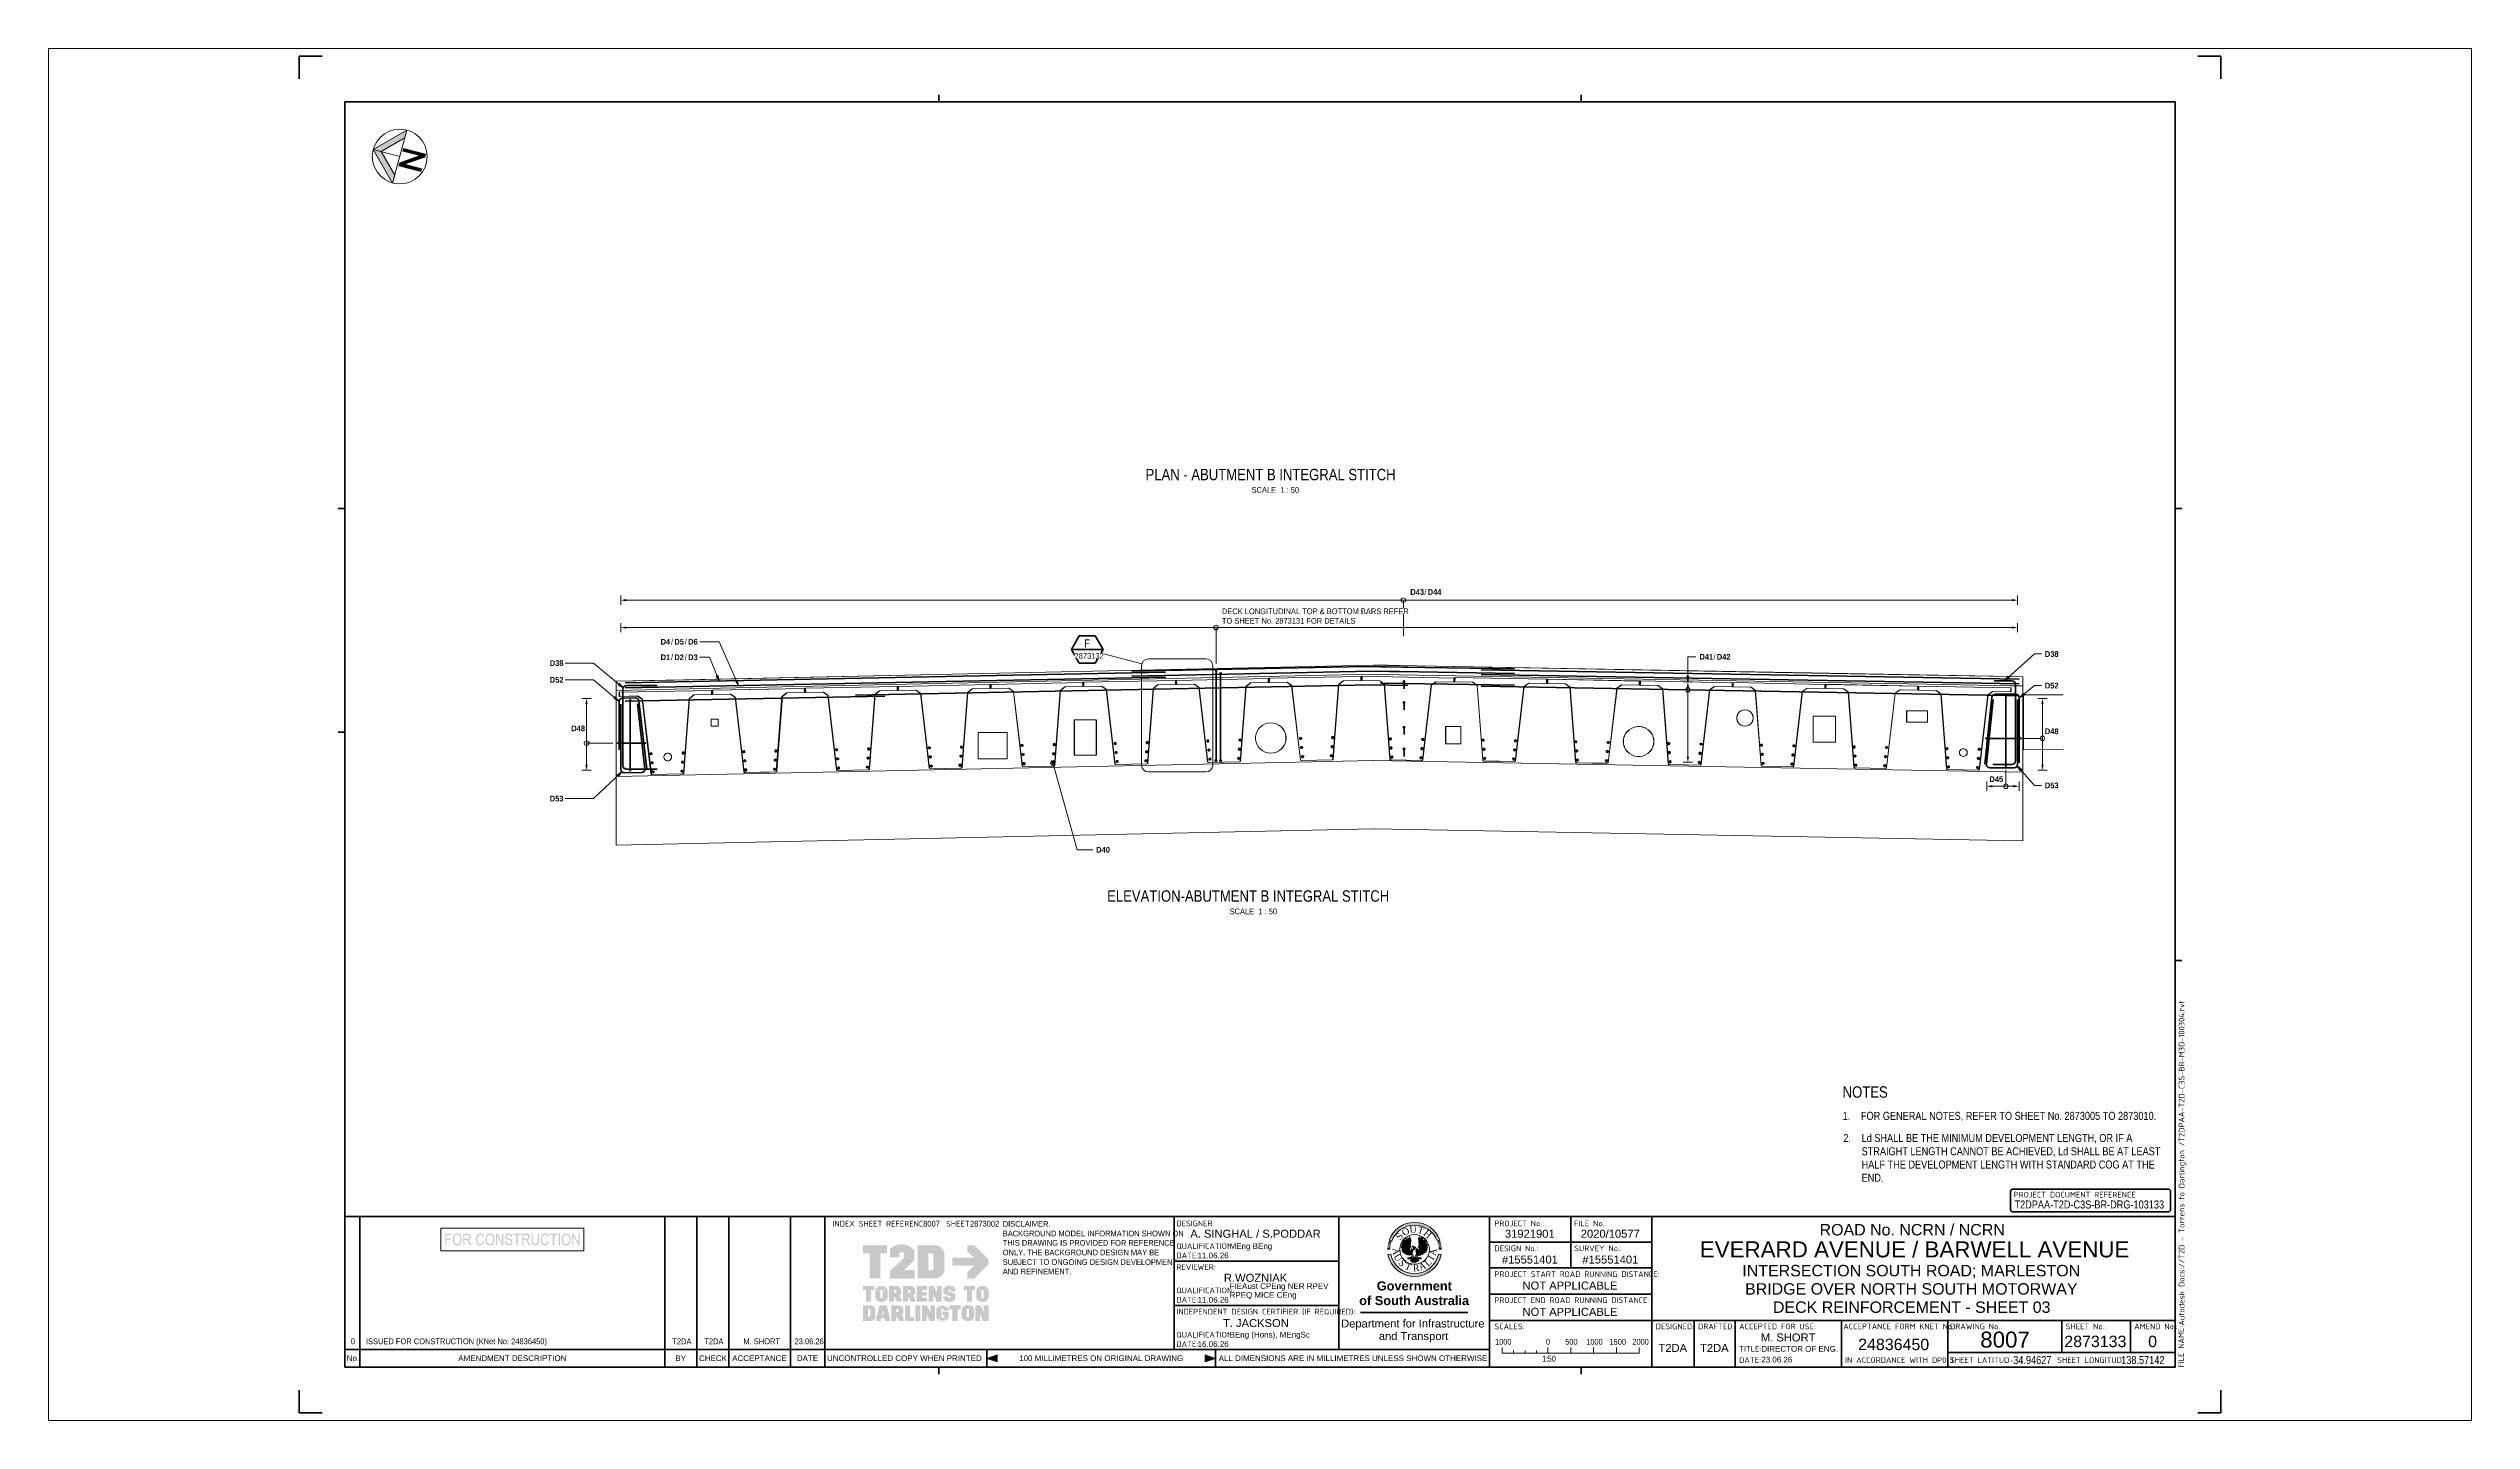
# Paper-space layout 'Layout1' of a CAD drawing. Header units: metres. Extents: x -0.11 to 0.95, y 0 to 0.6.
# The model-space entities are those that its viewports show. They can reach past a viewport. Long polylines and large blocks are cut down to what shows.
import ezdxf

# ---------------------------------------------------------------- set-up
doc = ezdxf.new("R2010")
doc.units = ezdxf.units.M
doc.linetypes.add('JacobsDash', pattern=[0.0045, 0.003, -0.0015])
doc.layers.get('Defpoints').update_dxf_attribs({"color": 41})
for name, color, linetype, lineweight in [('A-ANNO-NOTE', 7, 'Continuous', 9), ('A-ANNO-NOTE-STAMP', 10, 'Continuous', 18), ('A-ANNO-SYMB', 7, 'Continuous', 9), ('A-DETL', 7, 'Continuous', 13), ('A-DETL-GENF', 7, 'Continuous', 9), ('A-FLOR', 7, 'Continuous', 50), ('G-ANNO-TEXT', 7, 'Continuous', 9), ('G-ANNO-TTLB', 7, 'Continuous', 9), ('G-IMPT', 7, 'Continuous', 13), ('S-BEAM', 7, 'Continuous', 50), ('S-BEAM-HDLN', 7, 'JacobsDash', 18)]:
    doc.layers.add(name, color=color, linetype=linetype, lineweight=lineweight)
doc.layers.add('G-ANNO-NPLT', color=191, linetype='Continuous', plot=False)
doc.layers.get('G-ANNO-NPLT').freeze()
doc.styles.add('Arial', font='arial.ttf', dxfattribs={"height": 0.0025})
doc.styles.add('Arial Narrow', font='ARIALN.TTF', dxfattribs={"height": 0.125})
doc.styles.add('Arial Narrow_1', font='ARIALN.TTF', dxfattribs={"height": 0.175})
doc.styles.add('Arial Narrow_2', font='ARIALN.TTF', dxfattribs={"height": 0.0035})
doc.styles.add('Arial Narrow_3', font='ARIALN.TTF', dxfattribs={"height": 0.005})
doc.styles.add('Arial Narrow_4', font='ARIALN.TTF', dxfattribs={"height": 0.0025})
doc.styles.add('Arial Narrow_5', font='ARIALN.TTF', dxfattribs={"width": 0.9, "height": 0.0025})
doc.styles.add('Arial Narrow_B', font='ARIALNB.TTF', dxfattribs={"height": 0.125})
doc.styles.add('Arial_1', font='arial.ttf', dxfattribs={"height": 0.0035})
doc.styles.add('Arial_2', font='arial.ttf', dxfattribs={"height": 0.005})
doc.styles.add('Arial_3', font='arial.ttf', dxfattribs={"height": 0.007})
doc.styles.add('Arial_B', font='arialbd.ttf', dxfattribs={"height": 0.004})
doc.styles.add('ISOCPEUR', font='isocpeur.ttf', dxfattribs={"height": 0.0025})
doc.styles.add('Times New Roman', font='times.ttf', dxfattribs={"height": 0.008001})

# ---------------------------------------------------------------- blocks, each defined once
blk = doc.blocks.new('T2DPAA-T2D-PWA-DE-XRF-000001 - Drawing3_dwg-8554483-DECK REINFORCEMENT - SHEET 03')
at = {"layer": 'G-IMPT'}
h = blk.add_hatch(color=256, dxfattribs=at)
edge = h.paths.add_edge_path()
edge.add_line((0.1549, 0.1015), (0.1515, 0.1021))
edge.add_arc((0.1226, 0.1077), 0.0295, 190.997, 349.003, ccw=False)
edge.add_line((0.0937, 0.1021), (0.0903, 0.1015))
edge.add_arc((0.1226, 0.1077), 0.0329, 190.997, 349.003)
edge = h.paths.add_edge_path()
edge.add_arc((0.1226, 0.1077), 0.0329, 20.0475, 159.9525, ccw=False)
edge.add_line((0.1535, 0.119), (0.1503, 0.1178))
edge.add_arc((0.1226, 0.1077), 0.0295, 20.0475, 159.9525)
edge.add_line((0.0949, 0.1178), (0.0917, 0.119))
h = blk.add_hatch(color=256, dxfattribs=at)
edge = h.paths.add_edge_path()
edge.add_arc((0.1226, 0.1077), 0.0329, 161.3902, 162.9856, ccw=False)
edge.add_line((0.0915, 0.1183), (0.0914, 0.1182))
edge.add_line((0.0915, 0.1183), (0.0947, 0.1172))
edge.add_line((0.0947, 0.1171), (0.0947, 0.1172))
edge.add_arc((0.1226, 0.1077), 0.0295, 161.3902, 162.9856)
edge.add_line((0.0944, 0.1163), (0.0911, 0.1174))
h = blk.add_hatch(color=256, dxfattribs=at)
edge = h.paths.add_edge_path()
edge.add_line((0.1206, 0.1074), (0.1207, 0.1074))
edge.add_line((0.1207, 0.1074), (0.1206, 0.1074))
edge = h.paths.add_edge_path()
edge.add_line((0.1166, 0.11), (0.1166, 0.1074))
edge.add_line((0.1166, 0.1074), (0.1183, 0.1065))
edge.add_line((0.1183, 0.1065), (0.119, 0.1076))
edge.add_line((0.119, 0.1076), (0.1204, 0.1079))
edge.add_line((0.1204, 0.1079), (0.1207, 0.1074))
edge.add_line((0.1207, 0.1074), (0.1211, 0.1067))
edge.add_line((0.1211, 0.1067), (0.1187, 0.1008))
edge.add_line((0.1187, 0.1008), (0.1178, 0.1012))
edge.add_line((0.1178, 0.1012), (0.1166, 0.1008))
edge.add_line((0.1166, 0.1008), (0.1161, 0.1012))
edge.add_line((0.1161, 0.1012), (0.1147, 0.101))
edge.add_line((0.1147, 0.101), (0.1143, 0.1017))
edge.add_line((0.1143, 0.1017), (0.1131, 0.1012))
edge.add_line((0.1131, 0.1012), (0.1128, 0.1022))
edge.add_line((0.1128, 0.1022), (0.1119, 0.1019))
edge.add_line((0.1119, 0.1019), (0.1119, 0.1029))
edge.add_line((0.1119, 0.1029), (0.1105, 0.1027))
edge.add_line((0.1105, 0.1027), (0.1107, 0.1043))
edge.add_line((0.1107, 0.1043), (0.1091, 0.1041))
edge.add_line((0.1091, 0.1041), (0.1095, 0.1057))
edge.add_line((0.1095, 0.1057), (0.1077, 0.106))
edge.add_line((0.1077, 0.106), (0.1081, 0.1069))
edge.add_line((0.1081, 0.1069), (0.1072, 0.1074))
edge.add_line((0.1072, 0.1074), (0.1081, 0.1091))
edge.add_line((0.1081, 0.1091), (0.1069, 0.11))
edge.add_line((0.1069, 0.11), (0.1081, 0.1112))
edge.add_line((0.1081, 0.1112), (0.1069, 0.1122))
edge.add_line((0.1069, 0.1122), (0.1085, 0.113))
edge.add_line((0.1085, 0.113), (0.1072, 0.1143))
edge.add_line((0.1072, 0.1143), (0.1095, 0.1145))
edge.add_line((0.1095, 0.1145), (0.1081, 0.116))
edge.add_line((0.1081, 0.116), (0.1105, 0.116))
edge.add_line((0.1105, 0.116), (0.1088, 0.1179))
edge.add_line((0.1088, 0.1179), (0.1119, 0.1163))
edge.add_line((0.1119, 0.1163), (0.1105, 0.1193))
edge.add_line((0.1105, 0.1193), (0.1138, 0.1172))
edge.add_line((0.1138, 0.1172), (0.1121, 0.121))
edge.add_line((0.1121, 0.121), (0.1147, 0.1181))
edge.add_line((0.1147, 0.1181), (0.1143, 0.1224))
edge.add_line((0.1143, 0.1224), (0.1159, 0.1188))
edge.add_line((0.1159, 0.1188), (0.1166, 0.1236))
edge.add_line((0.1166, 0.1236), (0.1171, 0.1207))
edge.add_line((0.1171, 0.1207), (0.1178, 0.1214))
edge.add_line((0.1178, 0.1214), (0.118, 0.1179))
edge.add_line((0.118, 0.1179), (0.1171, 0.1131))
edge.add_line((0.1171, 0.1131), (0.1178, 0.111))
edge.add_line((0.1178, 0.111), (0.1166, 0.11))
for points in [[(0.1105, 0.1193), (0.1088, 0.1179), (0.1119, 0.1163)], [(0.1369, 0.1093), (0.1385, 0.1081), (0.1367, 0.1074), (0.1376, 0.106), (0.1357, 0.106), (0.1367, 0.1043), (0.1348, 0.1043), (0.1348, 0.1031), (0.1336, 0.1034), (0.1331, 0.1022), (0.1322, 0.1024), (0.1317, 0.1015), (0.1305, 0.1017), (0.1301, 0.101), (0.1296, 0.1015), (0.1291, 0.1005), (0.1286, 0.1008), (0.1277, 0.1003), (0.1275, 0.101), (0.1268, 0.1003), (0.1251, 0.1029), (0.1242, 0.1065), (0.1246, 0.1076), (0.1263, 0.1076), (0.127, 0.1067), (0.1284, 0.1072), (0.1291, 0.11), (0.1275, 0.1112), (0.1282, 0.1133), (0.1275, 0.1219), (0.1284, 0.121), (0.1289, 0.1236), (0.1294, 0.1193), (0.1312, 0.1226), (0.1305, 0.1191), (0.1331, 0.1212), (0.1317, 0.1179), (0.1348, 0.1195), (0.1324, 0.116), (0.1364, 0.1179), (0.1341, 0.1155), (0.1371, 0.116), (0.1355, 0.1143), (0.1381, 0.1141), (0.1364, 0.1131), (0.1383, 0.1124), (0.1367, 0.1114), (0.1385, 0.11)], [(0.1312, 0.1226), (0.1331, 0.1212), (0.1305, 0.1191)], [(0.1348, 0.1195), (0.1364, 0.1179), (0.1324, 0.116)], [(0.1069, 0.1122), (0.1069, 0.11), (0.1081, 0.1112)], [(0.1081, 0.116), (0.1072, 0.1143), (0.1095, 0.1145)], [(0.1077, 0.106), (0.1091, 0.1041), (0.1095, 0.1057)], [(0.1105, 0.1027), (0.1119, 0.1019), (0.1119, 0.1029)], [(0.1225, 0.0967), (0.1233, 0.0985), (0.1277, 0.0943), (0.1263, 0.0929), (0.1237, 0.092), (0.1202, 0.0924), (0.1176, 0.0943), (0.1218, 0.0984)], [(0.1291, 0.1005), (0.1301, 0.101), (0.1296, 0.1015)], [(0.1317, 0.1015), (0.1331, 0.1022), (0.1322, 0.1024)], [(0.1383, 0.1124), (0.1381, 0.1141), (0.1364, 0.1131)]]:
    blk.add_hatch(color=256, dxfattribs=at).paths.add_polyline_path(points)
h = blk.add_hatch(color=256, dxfattribs=at)
edge = h.paths.add_edge_path()
edge.add_line((0.154, 0.1174), (0.1508, 0.1163))
edge.add_arc((0.1226, 0.1077), 0.0295, 17.0144, 18.6098)
edge.add_line((0.1505, 0.1172), (0.1505, 0.1171))
edge.add_line((0.1505, 0.1172), (0.1537, 0.1183))
edge.add_line((0.1538, 0.1182), (0.1537, 0.1183))
edge.add_arc((0.1226, 0.1077), 0.0329, 17.0144, 18.6098, ccw=False)
h = blk.add_hatch(color=256, dxfattribs=at)
edge = h.paths.add_edge_path()
edge.add_line((0.0931, 0.1083), (0.0897, 0.1083))
edge.add_arc((0.1226, 0.1077), 0.0329, 177.3415, 178.9368, ccw=False)
edge.add_line((0.0897, 0.1094), (0.0897, 0.1093))
edge.add_line((0.0897, 0.1094), (0.0932, 0.1092))
edge.add_line((0.0932, 0.1091), (0.0932, 0.1092))
edge.add_arc((0.1226, 0.1077), 0.0295, 177.3415, 178.9368)
h = blk.add_hatch(color=256, dxfattribs=at)
edge = h.paths.add_edge_path()
edge.add_line((0.0931, 0.1069), (0.0897, 0.1068))
edge.add_arc((0.1226, 0.1077), 0.0329, 180, 181.5953, ccw=False)
edge.add_line((0.0897, 0.1078), (0.0897, 0.1077))
edge.add_line((0.0897, 0.1078), (0.0931, 0.1078))
edge.add_line((0.0931, 0.1077), (0.0931, 0.1078))
edge.add_arc((0.1226, 0.1077), 0.0295, 180, 181.5953)
h = blk.add_hatch(color=256, dxfattribs=at)
edge = h.paths.add_edge_path()
edge.add_arc((0.1226, 0.1077), 0.0329, 174.6829, 176.2783, ccw=False)
edge.add_line((0.0899, 0.1109), (0.0898, 0.1108))
edge.add_line((0.0899, 0.1109), (0.0933, 0.1106))
edge.add_line((0.0933, 0.1105), (0.0933, 0.1106))
edge.add_arc((0.1226, 0.1077), 0.0295, 174.6829, 176.2783)
edge.add_line((0.0932, 0.1096), (0.0898, 0.1099))
h = blk.add_hatch(color=256, dxfattribs=at)
edge = h.paths.add_edge_path()
edge.add_arc((0.1226, 0.1077), 0.0329, 172.0244, 173.6197, ccw=False)
edge.add_line((0.09, 0.1124), (0.09, 0.1123))
edge.add_line((0.09, 0.1124), (0.0934, 0.1119))
edge.add_line((0.0934, 0.1118), (0.0934, 0.1119))
edge.add_arc((0.1226, 0.1077), 0.0295, 172.0244, 173.6197)
edge.add_line((0.0933, 0.111), (0.0899, 0.1114))
h = blk.add_hatch(color=256, dxfattribs=at)
edge = h.paths.add_edge_path()
edge.add_arc((0.1226, 0.1077), 0.0329, 169.3658, 170.9612, ccw=False)
edge.add_line((0.0903, 0.1139), (0.0903, 0.1138))
edge.add_line((0.0903, 0.1139), (0.0937, 0.1133))
edge.add_line((0.0936, 0.1132), (0.0937, 0.1133))
edge.add_arc((0.1226, 0.1077), 0.0295, 169.3658, 170.9612)
edge.add_line((0.0935, 0.1124), (0.0901, 0.1129))
h = blk.add_hatch(color=256, dxfattribs=at)
edge = h.paths.add_edge_path()
edge.add_arc((0.1226, 0.1077), 0.0329, 166.7073, 168.3026, ccw=False)
edge.add_line((0.0906, 0.1154), (0.0906, 0.1153))
edge.add_line((0.0906, 0.1154), (0.0939, 0.1146))
edge.add_line((0.0939, 0.1145), (0.0939, 0.1146))
edge.add_arc((0.1226, 0.1077), 0.0295, 166.7073, 168.3026)
edge.add_line((0.0937, 0.1137), (0.0904, 0.1144))
h = blk.add_hatch(color=256, dxfattribs=at)
edge = h.paths.add_edge_path()
edge.add_line((0.0941, 0.115), (0.0907, 0.1159))
edge.add_arc((0.1226, 0.1077), 0.0329, 164.0488, 165.6441, ccw=False)
edge.add_line((0.091, 0.1169), (0.091, 0.1168))
edge.add_line((0.091, 0.1169), (0.0943, 0.1159))
edge.add_line((0.0943, 0.1158), (0.0943, 0.1159))
edge.add_arc((0.1226, 0.1077), 0.0295, 164.0488, 165.6441)
h = blk.add_hatch(color=256, dxfattribs=at)
edge = h.paths.add_edge_path()
edge.add_line((0.1232, 0.1095), (0.1225, 0.1076))
edge.add_line((0.1225, 0.1076), (0.1207, 0.1074))
edge.add_line((0.1207, 0.1074), (0.1207, 0.1074))
edge.add_line((0.1207, 0.1074), (0.1216, 0.1086))
edge.add_line((0.1216, 0.1086), (0.1197, 0.1119))
edge.add_line((0.1197, 0.1119), (0.1232, 0.1107))
edge.add_line((0.1232, 0.1107), (0.1239, 0.1098))
edge.add_line((0.1239, 0.1098), (0.1232, 0.1095))
h = blk.add_hatch(color=256, dxfattribs=at)
edge = h.paths.add_edge_path()
edge.add_arc((0.1226, 0.1077), 0.0295, 14.3559, 15.9512)
edge.add_line((0.1509, 0.1159), (0.1509, 0.1158))
edge.add_line((0.1509, 0.1159), (0.1542, 0.1169))
edge.add_line((0.1542, 0.1168), (0.1542, 0.1169))
edge.add_arc((0.1226, 0.1077), 0.0329, 14.3559, 15.9512, ccw=False)
edge.add_line((0.1545, 0.1159), (0.1511, 0.115))
h = blk.add_hatch(color=256, dxfattribs=at)
edge = h.paths.add_edge_path()
edge.add_line((0.1548, 0.1144), (0.1514, 0.1137))
edge.add_arc((0.1226, 0.1077), 0.0295, 11.6974, 13.2927)
edge.add_line((0.1512, 0.1146), (0.1513, 0.1145))
edge.add_line((0.1512, 0.1146), (0.1546, 0.1154))
edge.add_line((0.1546, 0.1153), (0.1546, 0.1154))
edge.add_arc((0.1226, 0.1077), 0.0329, 11.6974, 13.2927, ccw=False)
h = blk.add_hatch(color=256, dxfattribs=at)
edge = h.paths.add_edge_path()
edge.add_arc((0.1226, 0.1077), 0.0295, 9.0388, 10.6342)
edge.add_line((0.1515, 0.1133), (0.1515, 0.1132))
edge.add_line((0.1515, 0.1133), (0.1549, 0.1139))
edge.add_line((0.1549, 0.1138), (0.1549, 0.1139))
edge.add_arc((0.1226, 0.1077), 0.0329, 9.0388, 10.6342, ccw=False)
edge.add_line((0.1551, 0.1129), (0.1517, 0.1124))
h = blk.add_hatch(color=256, dxfattribs=at)
edge = h.paths.add_edge_path()
edge.add_arc((0.1226, 0.1077), 0.0295, 6.3803, 7.9756)
edge.add_line((0.1518, 0.1119), (0.1518, 0.1118))
edge.add_line((0.1518, 0.1119), (0.1552, 0.1124))
edge.add_line((0.1552, 0.1123), (0.1552, 0.1124))
edge.add_arc((0.1226, 0.1077), 0.0329, 6.3803, 7.9756, ccw=False)
edge.add_line((0.1553, 0.1114), (0.1519, 0.111))
h = blk.add_hatch(color=256, dxfattribs=at)
edge = h.paths.add_edge_path()
edge.add_line((0.1554, 0.1099), (0.152, 0.1096))
edge.add_arc((0.1226, 0.1077), 0.0295, 3.7217, 5.3171)
edge.add_line((0.1519, 0.1106), (0.1519, 0.1105))
edge.add_line((0.1519, 0.1106), (0.1553, 0.1109))
edge.add_line((0.1553, 0.1108), (0.1553, 0.1109))
edge.add_arc((0.1226, 0.1077), 0.0329, 3.7217, 5.3171, ccw=False)
h = blk.add_hatch(color=256, dxfattribs=at)
edge = h.paths.add_edge_path()
edge.add_line((0.1555, 0.1083), (0.1521, 0.1083))
edge.add_arc((0.1226, 0.1077), 0.0295, 1.0632, 2.6585)
edge.add_line((0.152, 0.1092), (0.152, 0.1091))
edge.add_line((0.152, 0.1092), (0.1554, 0.1094))
edge.add_line((0.1555, 0.1093), (0.1554, 0.1094))
edge.add_arc((0.1226, 0.1077), 0.0329, 1.0632, 2.6585, ccw=False)
h = blk.add_hatch(color=256, dxfattribs=at)
edge = h.paths.add_edge_path()
edge.add_line((0.1555, 0.1068), (0.152, 0.1069))
edge.add_arc((0.1226, 0.1077), 0.0295, 358.4047, 360)
edge.add_line((0.1521, 0.1078), (0.1521, 0.1077))
edge.add_line((0.1521, 0.1078), (0.1555, 0.1078))
edge.add_line((0.1555, 0.1077), (0.1555, 0.1078))
edge.add_arc((0.1226, 0.1077), 0.0329, 358.4047, 360, ccw=False)
for p, q in [((0.0917, 0.119), (0.0949, 0.1178)), ((0.1105, 0.1193), (0.1088, 0.1179)), ((0.1088, 0.1179), (0.1119, 0.1163)), ((0.1119, 0.1163), (0.1105, 0.1193)), ((0.1305, 0.1191), (0.1312, 0.1226)), ((0.1331, 0.1212), (0.1305, 0.1191)), ((0.1312, 0.1226), (0.1331, 0.1212)), ((0.1324, 0.116), (0.1348, 0.1195)), ((0.1364, 0.1179), (0.1324, 0.116)), ((0.1348, 0.1195), (0.1364, 0.1179)), ((0.1503, 0.1178), (0.1535, 0.119)), ((0.0903, 0.1015), (0.0937, 0.1021)), ((0.1069, 0.1122), (0.1069, 0.11)), ((0.1081, 0.1112), (0.1069, 0.1122)), ((0.1069, 0.11), (0.1081, 0.1112)), ((0.1081, 0.116), (0.1072, 0.1143)), ((0.1072, 0.1143), (0.1095, 0.1145)), ((0.1077, 0.106), (0.1091, 0.1041)), ((0.1095, 0.1057), (0.1077, 0.106)), ((0.1095, 0.1145), (0.1081, 0.116)), ((0.1091, 0.1041), (0.1095, 0.1057)), ((0.1119, 0.1029), (0.1105, 0.1027)), ((0.1105, 0.1027), (0.1119, 0.1019)), ((0.1119, 0.1019), (0.1119, 0.1029)), ((0.115, 0.0967), (0.1197, 0.0967)), ((0.1211, 0.1003), (0.1173, 0.0974)), ((0.1244, 0.1003), (0.1272, 0.0974)), ((0.1256, 0.0967), (0.1308, 0.0967)), ((0.1296, 0.1015), (0.1291, 0.1005)), ((0.1291, 0.1005), (0.1301, 0.101)), ((0.1301, 0.101), (0.1296, 0.1015)), ((0.1322, 0.1024), (0.1317, 0.1015)), ((0.1317, 0.1015), (0.1331, 0.1022)), ((0.1331, 0.1022), (0.1322, 0.1024)), ((0.1381, 0.1141), (0.1364, 0.1131)), ((0.1364, 0.1131), (0.1383, 0.1124)), ((0.1383, 0.1124), (0.1381, 0.1141)), ((0.1515, 0.1021), (0.1549, 0.1015))]:
    blk.add_line(p, q, dxfattribs=at)
at = {"layer": 'G-IMPT', "flags": 128}
for points in [[(0.1085, 0.113), (0.1072, 0.1143), (0.1095, 0.1145), (0.1081, 0.116), (0.1105, 0.116), (0.1088, 0.1179), (0.1119, 0.1163), (0.1105, 0.1193), (0.1138, 0.1172), (0.1121, 0.121), (0.1147, 0.1181), (0.1143, 0.1224), (0.1159, 0.1188), (0.1166, 0.1236), (0.1171, 0.1207), (0.1178, 0.1214), (0.118, 0.1179), (0.1171, 0.1131), (0.119, 0.1076), (0.1204, 0.1079), (0.1211, 0.1067), (0.1187, 0.1008), (0.1178, 0.1012), (0.1166, 0.1008), (0.1161, 0.1012), (0.1147, 0.101), (0.1143, 0.1017), (0.1131, 0.1012), (0.1128, 0.1022), (0.1119, 0.1019), (0.1119, 0.1029), (0.1105, 0.1027), (0.1107, 0.1043), (0.1091, 0.1041), (0.1095, 0.1057), (0.1077, 0.106), (0.1081, 0.1069), (0.1072, 0.1074), (0.1081, 0.1091), (0.1069, 0.11), (0.1081, 0.1112), (0.1069, 0.1122), (0.1087, 0.1131)], [(0.1199, 0.1031), (0.1225, 0.0967), (0.1251, 0.1029), (0.1242, 0.1065), (0.1246, 0.1076), (0.1263, 0.1076), (0.1282, 0.1133), (0.1275, 0.1219), (0.1284, 0.121), (0.1289, 0.1236), (0.1294, 0.1193), (0.1312, 0.1226), (0.1305, 0.1191), (0.1331, 0.1212), (0.1317, 0.1179), (0.1348, 0.1195), (0.1324, 0.116), (0.1364, 0.1179), (0.1341, 0.1155), (0.1371, 0.116), (0.1355, 0.1143), (0.1381, 0.1141), (0.1364, 0.1131), (0.1383, 0.1124), (0.1367, 0.1114), (0.1385, 0.11), (0.1369, 0.1093), (0.1385, 0.1081), (0.1367, 0.1074), (0.1376, 0.106), (0.1357, 0.106), (0.1367, 0.1043), (0.1348, 0.1043), (0.1348, 0.1031), (0.1336, 0.1034), (0.1331, 0.1022), (0.1322, 0.1024), (0.1317, 0.1015), (0.1305, 0.1017), (0.1301, 0.101), (0.1296, 0.1015), (0.1291, 0.1005), (0.1286, 0.1008), (0.1277, 0.1003), (0.1275, 0.101), (0.1268, 0.1003), (0.1251, 0.1029)], [(0.1206, 0.0974), (0.1145, 0.0974), (0.1145, 0.0962), (0.1194, 0.0962)], [(0.119, 0.1076), (0.1183, 0.1065), (0.1166, 0.1074), (0.1166, 0.11), (0.1178, 0.111)], [(0.1218, 0.0984), (0.1176, 0.0943), (0.1202, 0.0924), (0.1237, 0.092), (0.1263, 0.0929), (0.1277, 0.0943), (0.1233, 0.0985)], [(0.1239, 0.1098), (0.1244, 0.1091), (0.1246, 0.1076)], [(0.1246, 0.0974), (0.1308, 0.0974), (0.1308, 0.0962), (0.126, 0.0962)], [(0.1263, 0.1076), (0.127, 0.1067), (0.1284, 0.1072), (0.1291, 0.11), (0.1275, 0.1112)]]:
    blk.add_lwpolyline(points, dxfattribs=at)
blk.add_lwpolyline([(0.1206, 0.1074), (0.1216, 0.1086), (0.1197, 0.1119), (0.1232, 0.1107), (0.1239, 0.1098), (0.1232, 0.1095), (0.1225, 0.1076)], close=True, dxfattribs=at)
at = {"layer": 'G-IMPT'}
blk.add_circle((0.1226, 0.1077), 0.018, dxfattribs=at)
for radius, start, end in [(0.0329, 20.0475, 159.9525), (0.0295, 20.0475, 159.9525), (0.0329, 190.997, 349.003), (0.0295, 190.997, 349.003)]:
    blk.add_arc((0.1226, 0.1077), radius, start, end, dxfattribs=at)
at = {"layer": 'G-IMPT', "lineweight": 9, "char_height": 0.008, "attachment_point": 2, "line_spacing_factor": 1.029793, "style": 'Times New Roman'}
for s, insert, width, rotation in [('S', (0.1012, 0.1263), 0.008041, 49.0663), ('O', (0.1099, 0.133), 0.010353, 26.6943), ('U', (0.1205, 0.136), 0.010353, 4.3222), ('T', (0.1314, 0.1347), 0.008744, 341.9502), ('H', (0.141, 0.1293), 0.010353, 319.5782), ('A', (0.104, 0.106), 0.010353, 279.6978), ('U', (0.1058, 0.0996), 0.010353, 300.15), ('S', (0.1107, 0.0935), 0.008041, 310.3575), ('T', (0.1164, 0.0903), 0.008744, 336.9699), ('R', (0.1244, 0.0893), 0.009549, 3.701), ('A', (0.1307, 0.0909), 0.010353, 21.3382), ('L', (0.1363, 0.0949), 0.008744, 42.375), ('I', (0.1395, 0.0995), 0.004825, 60.5783), ('A', (0.141, 0.1048), 0.010353, 83.64)]:
    blk.add_mtext(s, dxfattribs=dict(at, insert=insert, width=width, rotation=rotation))
blk = doc.blocks.new('T2DPAA-T2D-PWA-DE-XRF-000001 - Standard-8554987-DECK REINFORCEMENT - SHEET 03')
at = {"layer": 'G-ANNO-TTLB', "true_color": 0x1d4a5c}
h = blk.add_hatch(color=139, dxfattribs=at)
edge = h.paths.add_edge_path()
edge.add_line((0.2623, 0.0443), (0.2623, 0.0452))
edge.add_arc((0.2616, 0.044), 0.00145, 58.8241, 99.793)
edge.add_line((0.2613, 0.0454), (0.2613, 0.0441))
edge.add_arc((0.2616, 0.0455), 0.00141, 259.7202, 301.6629)
edge = h.paths.add_edge_path()
edge.add_arc((0.2625, 0.0448), 0.00224, 301.808, 330.1086, ccw=False)
edge.add_line((0.2637, 0.0429), (0.2645, 0.0415))
edge.add_line((0.2645, 0.0415), (0.2645, 0.0403))
edge.add_line((0.2645, 0.0403), (0.2627, 0.0403))
edge.add_line((0.2627, 0.0403), (0.2613, 0.0425))
edge.add_line((0.2613, 0.0425), (0.2613, 0.0403))
edge.add_line((0.2613, 0.0403), (0.2591, 0.0403))
edge.add_line((0.2591, 0.0403), (0.2591, 0.0471))
edge.add_line((0.2591, 0.0471), (0.2624, 0.0471))
edge.add_arc((0.2623, 0.0446), 0.00248, 32.8357, 87.7033, ccw=False)
edge.add_line((0.2644, 0.046), (0.2644, 0.0437))
edge = h.paths.add_edge_path()
edge.add_line((0.2674, 0.0527), (0.2674, 0.0537))
edge.add_arc((0.2667, 0.0524), 0.00145, 58.8241, 99.793)
edge.add_line((0.2665, 0.0539), (0.2665, 0.0526))
edge.add_arc((0.2667, 0.0539), 0.00141, 259.7202, 301.6629)
edge = h.paths.add_edge_path()
edge.add_arc((0.2676, 0.0532), 0.00224, 301.808, 330.1086, ccw=False)
edge.add_line((0.2688, 0.0513), (0.2696, 0.0499))
edge.add_line((0.2696, 0.0499), (0.2696, 0.0487))
edge.add_line((0.2696, 0.0487), (0.2678, 0.0487))
edge.add_line((0.2678, 0.0487), (0.2664, 0.051))
edge.add_line((0.2664, 0.051), (0.2664, 0.0487))
edge.add_line((0.2664, 0.0487), (0.2642, 0.0487))
edge.add_line((0.2642, 0.0487), (0.2642, 0.0555))
edge.add_line((0.2642, 0.0555), (0.2676, 0.0555))
edge.add_arc((0.2675, 0.0531), 0.00248, 32.8357, 87.7033, ccw=False)
edge.add_line((0.2695, 0.0544), (0.2695, 0.0521))
edge = h.paths.add_edge_path()
edge.add_line((0.2499, 0.0422), (0.2499, 0.0452))
edge.add_arc((0.2491, 0.0441), 0.00138, 56.3448, 98.7814)
edge.add_line((0.2489, 0.0454), (0.2489, 0.0419))
edge.add_arc((0.2491, 0.0433), 0.00138, 261.2186, 303.6552)
edge = h.paths.add_edge_path()
edge.add_line((0.2613, 0.0527), (0.2613, 0.0537))
edge.add_arc((0.2606, 0.0524), 0.00145, 58.8241, 99.793)
edge.add_line((0.2603, 0.0539), (0.2603, 0.0526))
edge.add_arc((0.2606, 0.0539), 0.00141, 259.7202, 301.6629)
edge = h.paths.add_edge_path()
edge.add_line((0.2502, 0.0403), (0.2467, 0.0403))
edge.add_line((0.2467, 0.0403), (0.2467, 0.0471))
edge.add_line((0.2467, 0.0471), (0.2501, 0.0471))
edge.add_arc((0.25, 0.0447), 0.00241, 26.2483, 85.5583, ccw=False)
edge.add_line((0.2521, 0.0457), (0.2521, 0.0416))
edge.add_arc((0.2502, 0.0424), 0.00209, 270, 338.4707, ccw=False)
h.paths.add_polyline_path([(0.2555, 0.0451), (0.255, 0.0432), (0.2559, 0.0432)])
h.paths.add_polyline_path([(0.2585, 0.0415), (0.2585, 0.0403), (0.2564, 0.0403), (0.2562, 0.0415), (0.2547, 0.0415), (0.2544, 0.0403), (0.2526, 0.0403), (0.2526, 0.0415), (0.254, 0.0471), (0.2571, 0.0471)])
h.paths.add_polyline_path([(0.2673, 0.042), (0.269, 0.042), (0.269, 0.0403), (0.2651, 0.0403), (0.2651, 0.0471), (0.2673, 0.0471)])
h.paths.add_polyline_path([(0.2718, 0.0403), (0.2696, 0.0403), (0.2696, 0.0471), (0.2718, 0.0471)])
h.paths.add_polyline_path([(0.2762, 0.0441), (0.2762, 0.0471), (0.2782, 0.0471), (0.2782, 0.0403), (0.2759, 0.0403), (0.2746, 0.0432), (0.2746, 0.0403), (0.2725, 0.0403), (0.2725, 0.0471), (0.2748, 0.0471)])
edge = h.paths.add_edge_path()
edge.add_arc((0.2817, 0.0424), 0.000774, 214.5178, 325.4822)
edge.add_line((0.2823, 0.0419), (0.2823, 0.0427))
edge.add_line((0.2823, 0.0427), (0.2815, 0.0427))
edge.add_line((0.2815, 0.0427), (0.2815, 0.0443))
edge.add_line((0.2815, 0.0443), (0.2842, 0.0443))
edge.add_line((0.2842, 0.0443), (0.2842, 0.0415))
edge.add_arc((0.2819, 0.0428), 0.00262, 274.1131, 330.4929, ccw=False)
edge.add_arc((0.2815, 0.0434), 0.00327, 260.2337, 279.7663, ccw=False)
edge.add_arc((0.2812, 0.0429), 0.00275, 208.3817, 264.7517, ccw=False)
edge.add_line((0.2788, 0.0416), (0.2788, 0.0458))
edge.add_arc((0.2812, 0.0445), 0.00268, 94.8448, 152.8409, ccw=False)
edge.add_arc((0.2815, 0.0424), 0.00482, 83.0812, 96.9188, ccw=False)
edge.add_arc((0.2818, 0.0444), 0.00278, 31.3102, 83.6241, ccw=False)
edge.add_line((0.2842, 0.0459), (0.2842, 0.0447))
edge.add_line((0.2842, 0.0447), (0.282, 0.0447))
edge.add_line((0.282, 0.0447), (0.282, 0.0455))
edge.add_arc((0.2815, 0.0451), 0.000641, 40.732, 139.268)
edge.add_line((0.281, 0.0455), (0.281, 0.0419))
h.paths.add_polyline_path([(0.2882, 0.0403), (0.2859, 0.0403), (0.2859, 0.0454), (0.2846, 0.0454), (0.2846, 0.0471), (0.2895, 0.0471), (0.2895, 0.0454), (0.2882, 0.0454)])
edge = h.paths.add_edge_path()
edge.add_arc((0.2927, 0.0429), 0.00104, 239.6549, 300.3451)
edge.add_line((0.2932, 0.042), (0.2932, 0.0454))
edge.add_arc((0.2927, 0.0445), 0.00103, 59.5446, 120.4554)
edge.add_line((0.2921, 0.0454), (0.2921, 0.042))
edge = h.paths.add_edge_path()
edge.add_arc((0.2927, 0.0434), 0.00323, 212.7347, 327.2653, ccw=False)
edge.add_line((0.29, 0.0417), (0.29, 0.0458))
edge.add_arc((0.2927, 0.044), 0.00323, 32.6408, 147.3592, ccw=False)
edge.add_line((0.2954, 0.0458), (0.2954, 0.0417))
h.paths.add_polyline_path([(0.3017, 0.0403), (0.2993, 0.0403), (0.298, 0.0432), (0.298, 0.0403), (0.2959, 0.0403), (0.2959, 0.0471), (0.2982, 0.0471), (0.2996, 0.0441), (0.2996, 0.0471), (0.3017, 0.0471)])
edge = h.paths.add_edge_path()
edge.add_arc((0.299, 0.0513), 0.00104, 239.6549, 300.3451)
edge.add_line((0.2995, 0.0504), (0.2995, 0.0538))
edge.add_arc((0.299, 0.0529), 0.00103, 59.5446, 120.4554)
edge.add_line((0.2985, 0.0538), (0.2985, 0.0504))
edge = h.paths.add_edge_path()
edge.add_arc((0.299, 0.0518), 0.00323, 212.7347, 327.2653, ccw=False)
edge.add_line((0.2963, 0.0501), (0.2963, 0.0542))
edge.add_arc((0.299, 0.0524), 0.00323, 32.6408, 147.3592, ccw=False)
edge.add_line((0.3017, 0.0542), (0.3017, 0.0501))
h.paths.add_polyline_path([(0.2945, 0.0487), (0.2923, 0.0487), (0.2923, 0.0538), (0.2909, 0.0538), (0.2909, 0.0555), (0.2958, 0.0555), (0.2958, 0.0538), (0.2945, 0.0538)])
edge = h.paths.add_edge_path()
edge.add_line((0.2872, 0.0518), (0.2872, 0.0499))
edge.add_arc((0.2849, 0.0513), 0.0027, 273.7285, 329.3952, ccw=False)
edge.add_line((0.285, 0.0486), (0.2841, 0.0486))
edge.add_arc((0.2842, 0.0512), 0.00266, 210.1626, 267.7624, ccw=False)
edge.add_line((0.2819, 0.0499), (0.2819, 0.051))
edge.add_line((0.2819, 0.051), (0.2841, 0.051))
edge.add_arc((0.2845, 0.0508), 0.000522, 155.2714, 300.4507)
edge.add_arc((0.2846, 0.0508), 0.000487, 289.6558, 416.8121)
edge.add_line((0.2849, 0.0512), (0.2834, 0.0515))
edge.add_arc((0.2841, 0.054), 0.00253, 213.4271, 255.8381, ccw=False)
edge.add_line((0.2819, 0.0526), (0.2819, 0.0544))
edge.add_arc((0.2846, 0.0525), 0.00325, 35.8397, 144.1603, ccw=False)
edge.add_line((0.2872, 0.0544), (0.2872, 0.0533))
edge.add_line((0.2872, 0.0533), (0.2851, 0.0533))
edge.add_arc((0.2846, 0.0535), 0.000494, 335.3316, 479.9481)
edge.add_arc((0.2845, 0.0535), 0.000428, 103.9979, 246.4243)
edge.add_line((0.2843, 0.0531), (0.2853, 0.0529))
edge.add_arc((0.2849, 0.0501), 0.00281, 35.1328, 82.3403, ccw=False)
h.paths.add_polyline_path([(0.2792, 0.0526), (0.2792, 0.0555), (0.2812, 0.0555), (0.2812, 0.0487), (0.2789, 0.0487), (0.2776, 0.0517), (0.2776, 0.0487), (0.2755, 0.0487), (0.2755, 0.0555), (0.2778, 0.0555)])
h.paths.add_polyline_path([(0.2725, 0.053), (0.2746, 0.053), (0.2746, 0.0513), (0.2725, 0.0513), (0.2725, 0.0504), (0.2748, 0.0504), (0.2748, 0.0487), (0.2703, 0.0487), (0.2703, 0.0555), (0.2748, 0.0555), (0.2748, 0.0538), (0.2725, 0.0538)])
edge = h.paths.add_edge_path()
edge.add_arc((0.2615, 0.0532), 0.00224, 301.808, 330.1086, ccw=False)
edge.add_line((0.2627, 0.0513), (0.2635, 0.0499))
edge.add_line((0.2635, 0.0499), (0.2635, 0.0487))
edge.add_line((0.2635, 0.0487), (0.2617, 0.0487))
edge.add_line((0.2617, 0.0487), (0.2603, 0.051))
edge.add_line((0.2603, 0.051), (0.2603, 0.0487))
edge.add_line((0.2603, 0.0487), (0.2581, 0.0487))
edge.add_line((0.2581, 0.0487), (0.2581, 0.0555))
edge.add_line((0.2581, 0.0555), (0.2614, 0.0555))
edge.add_arc((0.2613, 0.0531), 0.00248, 32.8357, 87.7033, ccw=False)
edge.add_line((0.2634, 0.0544), (0.2634, 0.0521))
edge = h.paths.add_edge_path()
edge.add_line((0.2543, 0.0538), (0.2543, 0.0504))
edge.add_arc((0.2548, 0.0513), 0.00104, 239.6549, 300.3451)
edge.add_line((0.2553, 0.0504), (0.2553, 0.0538))
edge.add_arc((0.2548, 0.0529), 0.00103, 59.5446, 120.4554)
edge = h.paths.add_edge_path()
edge.add_line((0.2521, 0.0501), (0.2521, 0.0542))
edge.add_arc((0.2548, 0.0524), 0.00323, 32.6408, 147.3592, ccw=False)
edge.add_line((0.2575, 0.0542), (0.2575, 0.0501))
edge.add_arc((0.2548, 0.0518), 0.00323, 212.7347, 327.2653, ccw=False)
h.paths.add_polyline_path([(0.2503, 0.0487), (0.248, 0.0487), (0.248, 0.0538), (0.2467, 0.0538), (0.2467, 0.0555), (0.2516, 0.0555), (0.2516, 0.0538), (0.2503, 0.0538)])
h.paths.add_polyline_path([(0.3017, 0.0672), (0.3017, 0.0651), (0.2955, 0.0588), (0.2924, 0.0588), (0.2924, 0.0616), (0.2955, 0.0644), (0.2858, 0.0644), (0.2858, 0.0679), (0.2955, 0.0679), (0.2924, 0.0707), (0.2924, 0.0734), (0.2955, 0.0734)])
edge = h.paths.add_edge_path()
edge.add_line((0.2768, 0.0699), (0.2754, 0.0699))
edge.add_line((0.2754, 0.0699), (0.2754, 0.0624))
edge.add_line((0.2754, 0.0624), (0.2768, 0.0624))
edge.add_arc((0.2767, 0.0633), 0.000915, 277.9427, 335.4563)
edge.add_line((0.2775, 0.0629), (0.2775, 0.0694))
edge.add_arc((0.2767, 0.0689), 0.000957, 31.2517, 83.8556)
edge = h.paths.add_edge_path()
edge.add_line((0.2781, 0.0589), (0.2707, 0.0589))
edge.add_line((0.2707, 0.0589), (0.2707, 0.0734))
edge.add_line((0.2707, 0.0734), (0.2781, 0.0734))
edge.add_arc((0.2777, 0.0683), 0.00519, 26.2483, 85.5583, ccw=False)
edge.add_line((0.2823, 0.0705), (0.2823, 0.0617))
edge.add_arc((0.2781, 0.0634), 0.00451, 270, 338.4707, ccw=False)
edge = h.paths.add_edge_path()
edge.add_line((0.2627, 0.0699), (0.2627, 0.0681))
edge.add_line((0.2627, 0.0681), (0.2585, 0.0681))
edge.add_line((0.2585, 0.0681), (0.2585, 0.0716))
edge.add_arc((0.2636, 0.0668), 0.00703, 37.1177, 136.9917, ccw=False)
edge.add_line((0.2692, 0.071), (0.2692, 0.0671))
edge.add_arc((0.2674, 0.0677), 0.00193, 316.9738, 340.8309, ccw=False)
edge.add_line((0.2688, 0.0664), (0.268, 0.0656))
edge.add_line((0.268, 0.0656), (0.2646, 0.0625))
edge.add_line((0.2646, 0.0625), (0.2693, 0.0625))
edge.add_line((0.2693, 0.0625), (0.2693, 0.0588))
edge.add_line((0.2693, 0.0588), (0.2585, 0.0588))
edge.add_line((0.2585, 0.0588), (0.2585, 0.0622))
edge.add_line((0.2585, 0.0622), (0.2638, 0.067))
edge.add_line((0.2638, 0.067), (0.2647, 0.068))
edge.add_line((0.2647, 0.068), (0.2647, 0.0699))
edge.add_arc((0.2637, 0.0691), 0.00131, 40.7337, 139.2663)
h.paths.add_polyline_path([(0.2467, 0.0734), (0.2573, 0.0734), (0.2573, 0.0698), (0.2544, 0.0698), (0.2544, 0.0589), (0.2496, 0.0589), (0.2496, 0.0699), (0.2467, 0.0699)])
at = {"layer": 'G-IMPT', "lineweight": 9}
for points in [[(0.3055, 0.0254), (0.3055, 0.0239), (0.3055, 0.0224), (0.301, 0.0239)], [(0.3965, 0.0254), (0.401, 0.0239), (0.3965, 0.0224), (0.3965, 0.0239)]]:
    blk.add_hatch(color=256, dxfattribs=at).paths.add_polyline_path(points)
at = {"layer": 'A-ANNO-NOTE'}
for p, q in [((0.5265, 0.0287), (0.5265, 0.0262)), ((0.5265, 0.0262), (0.5865, 0.0262)), ((0.5315, 0.0274), (0.5315, 0.0262)), ((0.5365, 0.0274), (0.5365, 0.0262)), ((0.5415, 0.0274), (0.5415, 0.0262)), ((0.5465, 0.0287), (0.5465, 0.0262)), ((0.5565, 0.0287), (0.5565, 0.0262)), ((0.5665, 0.0287), (0.5665, 0.0262)), ((0.5765, 0.0287), (0.5765, 0.0262)), ((0.5865, 0.0287), (0.5865, 0.0262))]:
    blk.add_line(p, q, dxfattribs=at)
at = {"layer": 'G-ANNO-TTLB', "color": 8, "lineweight": 35, "true_color": 0x808080}
for p, q in [((0, 0.594), (0.01, 0.594)), ((0, 0.584), (0, 0.594)), ((0.831, 0.594), (0.841, 0.594)), ((0.841, 0.594), (0.841, 0.584)), ((0, 0), (0, 0.01)), ((0.01, 0), (0, 0)), ((0.831, 0), (0.841, 0)), ((0.841, 0), (0.841, 0.01))]:
    blk.add_line(p, q, dxfattribs=at)
at = {"layer": 'G-ANNO-TTLB', "lineweight": 100}
for p, q in [((0.02, 0.574), (0.02, 0.02)), ((0.821, 0.574), (0.02, 0.574)), ((0.821, 0.02), (0.821, 0.574)), ((0.23, 0.02), (0.23, 0.086)), ((0.455, 0.086), (0.455, 0.0277)), ((0.521, 0.086), (0.521, 0.02)), ((0.592, 0.086), (0.592, 0.02)), ((0.4645, 0.044), (0.5115, 0.044)), ((0.02, 0.02), (0.821, 0.02))]:
    blk.add_line(p, q, dxfattribs=at)
at = {"layer": 'G-ANNO-TTLB', "lineweight": 50}
for p, q in [((0.28, 0.577), (0.28, 0.574)), ((0.561, 0.577), (0.561, 0.574)), ((0.017, 0.396), (0.02, 0.396)), ((0.821, 0.396), (0.824, 0.396)), ((0.017, 0.298), (0.02, 0.298)), ((0.821, 0.198), (0.824, 0.198)), ((0.749, 0.097), (0.749, 0.089)), ((0.818, 0.098), (0.75, 0.098)), ((0.819, 0.089), (0.819, 0.097)), ((0.75, 0.088), (0.818, 0.088)), ((0.28, 0.02), (0.28, 0.017)), ((0.561, 0.02), (0.561, 0.017))]:
    blk.add_line(p, q, dxfattribs=at)
at = {"layer": 'G-ANNO-TTLB', "lineweight": 35}
for p, q in [((0.0265, 0.02), (0.0265, 0.086)), ((0.16, 0.02), (0.16, 0.086)), ((0.174, 0.02), (0.174, 0.086)), ((0.188, 0.02), (0.188, 0.086)), ((0.215, 0.02), (0.215, 0.086)), ((0.5565, 0.086), (0.5565, 0.0635)), ((0.521, 0.0748), (0.592, 0.0748)), ((0.521, 0.0635), (0.592, 0.0635)), ((0.455, 0.0471), (0.383, 0.0471)), ((0.521, 0.052), (0.592, 0.052)), ((0.521, 0.0405), (0.821, 0.0405)), ((0.6105, 0.0405), (0.6105, 0.02)), ((0.6285, 0.0405), (0.6285, 0.02)), ((0.675, 0.0405), (0.675, 0.02)), ((0.7215, 0.0405), (0.7215, 0.02)), ((0.7715, 0.0265), (0.7715, 0.0405)), ((0.8015, 0.0265), (0.8015, 0.0405)), ((0.521, 0.0277), (0.02, 0.0277)), ((0.301, 0.02), (0.301, 0.0277)), ((0.401, 0.02), (0.401, 0.0277)), ((0.821, 0.0265), (0.7215, 0.0265))]:
    blk.add_line(p, q, dxfattribs=at)
at = {"layer": 'G-ANNO-TTLB'}
for p, q in [((0.3055, 0.0254), (0.301, 0.0239)), ((0.301, 0.0239), (0.3055, 0.0224)), ((0.3055, 0.0239), (0.3055, 0.0254)), ((0.3055, 0.0224), (0.3055, 0.0239)), ((0.3965, 0.0254), (0.3965, 0.0239)), ((0.401, 0.0239), (0.3965, 0.0254)), ((0.3965, 0.0239), (0.3965, 0.0224)), ((0.3965, 0.0224), (0.401, 0.0239))]:
    blk.add_line(p, q, dxfattribs=at)
at = {"layer": 'G-ANNO-TTLB', "lineweight": 50}
for centre, start, end in [((0.75, 0.097), 90, 180), ((0.818, 0.097), 0, 90), ((0.75, 0.089), 180, 270), ((0.818, 0.089), 270, 0)]:
    blk.add_arc(centre, 0.001, start, end, dxfattribs=at)
at = {"xscale": 0.3600000000000081, "yscale": 0.3600000000000081, "zscale": 0.3600000000000081}
blk.add_blockref('T2DPAA-T2D-PWA-DE-XRF-000001 - Drawing3_dwg-8554483-DECK REINFORCEMENT - SHEET 03', (0.444, 0.0328), dxfattribs=at)
at = {"layer": 'G-ANNO-TTLB', "attachment_point": 1}
for s, insert, char_height, width, style in [('PROJECT DOCUMENT REFERENCE', (0.7503, 0.0968), 0.0025, 0.058764, 'ISOCPEUR'), ('INDEX SHEET REFERENCE:', (0.2334, 0.0841), 0.0025, 0.046899, 'ISOCPEUR'), ('SHEET', (0.2831, 0.0841), 0.0025, 0.011544, 'ISOCPEUR'), ('PROJECT No.:', (0.5231, 0.0842), 0.0025, 0.02397, 'ISOCPEUR'), ('FILE No.:', (0.558, 0.0842), 0.0025, 0.015553, 'ISOCPEUR'), ('DESIGN No.:', (0.5231, 0.0733), 0.0025, 0.020844, 'ISOCPEUR'), ('SURVEY No.:', (0.558, 0.0733), 0.0025, 0.023008, 'ISOCPEUR'), ('QUALIFICATION:', (0.3839, 0.0549), 0.0025, 0.027498, 'ISOCPEUR'), ('Government', (0.4716, 0.0576), 0.004, 0.040004, 'Arial_B'), ('PROJECT START ROAD RUNNING DISTANCE:', (0.5231, 0.062), 0.0025, 0.079207, 'ISOCPEUR'), ('DATE:', (0.3839, 0.0508), 0.0025, 0.010582, 'ISOCPEUR'), ('INDEPENDENT DESIGN CERTIFIER (IF REQUIRED):', (0.3839, 0.0456), 0.0025, 0.08546, 'ISOCPEUR'), ('of South Australia', (0.4639, 0.0512), 0.004, 0.058523, 'Arial_B'), ('PROJECT END ROAD RUNNING DISTANCE:', (0.5231, 0.0506), 0.0025, 0.073835, 'ISOCPEUR'), ('QUALIFICATION:', (0.3839, 0.0355), 0.0025, 0.027498, 'ISOCPEUR'), ('Department for Infrastructure ', (0.456, 0.0409), 0.0035, 0.078004, 'Arial_1'), ('and Transport', (0.4725, 0.0354), 0.0035, 0.037599, 'Arial_1'), ('SCALES:', (0.5231, 0.0391), 0.0025, 0.014911, 'ISOCPEUR'), ('1000', (0.5234, 0.0324), 0.0025, 0.006927, 'Arial Narrow_5'), ('0', (0.5457, 0.0324), 0.0025, 0.001732, 'Arial Narrow_5'), ('500', (0.5541, 0.0324), 0.0025, 0.005195, 'Arial Narrow_5'), ('1000', (0.5633, 0.0324), 0.0025, 0.006927, 'Arial Narrow_5'), ('1500', (0.5735, 0.0324), 0.0025, 0.006927, 'Arial Narrow_5'), ('2000', (0.5835, 0.0324), 0.0025, 0.006927, 'Arial Narrow_5'), ('DESIGNED:', (0.5937, 0.0391), 0.0025, 0.018118, 'ISOCPEUR'), ('DRAFTED:', (0.6122, 0.0391), 0.0025, 0.017557, 'ISOCPEUR'), ('ACCEPTED FOR USE:', (0.6302, 0.0391), 0.0025, 0.037118, 'ISOCPEUR'), ('ACCEPTANCE FORM KNET No.:', (0.6758, 0.0391), 0.0025, 0.054435, 'ISOCPEUR'), ('DRAWING No.:', (0.7225, 0.0391), 0.0025, 0.024772, 'ISOCPEUR'), ('SHEET No.:', (0.7731, 0.0391), 0.0025, 0.019722, 'ISOCPEUR'), ('AMEND No.:', (0.8031, 0.0391), 0.0025, 0.020603, 'ISOCPEUR'), ('No. ', (0.0208, 0.0252), 0.0025, 0.007215, 'Arial'), ('AMENDMENT DESCRIPTION ', (0.0696, 0.0252), 0.0025, 0.058283, 'Arial'), ('BY ', (0.1646, 0.0252), 0.0025, 0.006814, 'Arial'), ('CHECK', (0.175, 0.0252), 0.0025, 0.014751, 'Arial'), ('ACCEPTANCE', (0.1895, 0.0252), 0.0025, 0.028861, 'Arial'), ('DATE ', (0.2178, 0.0252), 0.0025, 0.012506, 'Arial'), ('UNCONTROLLED COPY WHEN PRINTED', (0.231, 0.0252), 0.0025, 0.082173, 'Arial'), ('100 MILLIMETRES ON ORIGINAL DRAWING ', (0.3151, 0.0252), 0.0025, 0.088186, 'Arial'), ('DATE:', (0.3839, 0.0314), 0.0025, 0.010582, 'ISOCPEUR'), ('ALL DIMENSIONS ARE IN MILLIMETRES UNLESS SHOWN OTHERWISE ', (0.4024, 0.0252), 0.0025, 0.143101, 'Arial'), ('1:', (0.5439, 0.025), 0.0025, 0.002886, 'Arial Narrow_4'), ('50', (0.5464, 0.025), 0.0025, 0.003463, 'Arial Narrow_5'), ('TITLE:', (0.6302, 0.0293), 0.0025, 0.010903, 'ISOCPEUR'), ('DATE:', (0.6302, 0.0244), 0.0025, 0.010582, 'ISOCPEUR'), ('IN ACCORDANCE WITH DP013', (0.6766, 0.0244), 0.0025, 0.05227, 'ISOCPEUR'), ('SHEET LATITUDE', (0.7225, 0.0244), 0.0025, 0.030945, 'ISOCPEUR'), ('SHEET LONGITUDE', (0.7694, 0.0244), 0.0025, 0.03303, 'ISOCPEUR')]:
    blk.add_mtext(s, dxfattribs=dict(at, insert=insert, char_height=char_height, width=width, style=style))
at = {"layer": 'G-ANNO-TTLB', "insert": (0.3079, 0.084), "char_height": 0.0025, "width": 0.022127, "attachment_point": 1, "style": 'Arial Narrow_4', "bg_fill": 3, "box_fill_scale": 1.25, "bg_fill_color": 256, "bg_fill_true_color": 13158600, "bg_fill_transparency": 0}
blk.add_mtext('DISCLAIMER.', dxfattribs=at)
at = {"layer": 'G-ANNO-TTLB', "insert": (0.8224, 0.0198), "char_height": 0.0025, "width": 0.021966, "attachment_point": 1, "rotation": 90, "style": 'ISOCPEUR'}
blk.add_mtext('FILE NAME: ', dxfattribs=at)
at = {"layer": 'G-ANNO-TTLB', "lineweight": 100}
blk.add_line((0.821, 0.086), (0.02, 0.086), dxfattribs=at)
at = {"layer": 'G-ANNO-TTLB', "insert": (0.3079, 0.0798), "char_height": 0.0025, "width": 0.084899, "attachment_point": 1, "style": 'Arial Narrow_4', "bg_fill": 3, "box_fill_scale": 1.25, "bg_fill_color": 256, "bg_fill_true_color": 13158600, "bg_fill_transparency": 0}
blk.add_mtext('BACKGROUND MODEL INFORMATION SHOWN ON ', dxfattribs=at)
at = {"layer": 'G-ANNO-TTLB', "insert": (0.3079, 0.0757), "char_height": 0.0025, "width": 0.08065, "attachment_point": 1, "style": 'Arial Narrow_4', "bg_fill": 3, "box_fill_scale": 1.25, "bg_fill_color": 256, "bg_fill_true_color": 13158600, "bg_fill_transparency": 0}
blk.add_mtext('THIS DRAWING IS PROVIDED FOR REFERENCE ', dxfattribs=at)
at = {"layer": 'G-ANNO-TTLB', "insert": (0.3839, 0.0842), "char_height": 0.0025, "width": 0.018118, "attachment_point": 1, "style": 'ISOCPEUR'}
blk.add_mtext('DESIGNER:', dxfattribs=at)
at = {"layer": 'G-ANNO-TTLB', "insert": (0.3079, 0.0715), "char_height": 0.0025, "width": 0.073515, "attachment_point": 1, "style": 'Arial Narrow_4', "bg_fill": 3, "box_fill_scale": 1.25, "bg_fill_color": 256, "bg_fill_true_color": 13158600, "bg_fill_transparency": 0}
blk.add_mtext('ONLY. THE BACKGROUND DESIGN MAY BE ', dxfattribs=at)
at = {"layer": 'G-ANNO-TTLB', "insert": (0.3079, 0.0673), "char_height": 0.0025, "width": 0.082013, "attachment_point": 1, "style": 'Arial Narrow_4', "bg_fill": 3, "box_fill_scale": 1.25, "bg_fill_color": 256, "bg_fill_true_color": 13158600, "bg_fill_transparency": 0}
blk.add_mtext('SUBJECT TO ONGOING DESIGN DEVELOPMENT ', dxfattribs=at)
at = {"layer": 'G-ANNO-TTLB', "lineweight": 100}
blk.add_line((0.383, 0.086), (0.383, 0.0277), dxfattribs=at)
at = {"layer": 'G-ANNO-TTLB', "lineweight": 35}
blk.add_line((0.455, 0.0665), (0.383, 0.0665), dxfattribs=at)
at = {"layer": 'G-ANNO-TTLB', "char_height": 0.0025, "attachment_point": 1, "style": 'ISOCPEUR'}
for s, insert, width in [('QUALIFICATION:', (0.3839, 0.0743), 0.027498), ('DATE:', (0.3839, 0.0702), 0.010582), ('REVIEWER:', (0.3839, 0.0651), 0.01916)]:
    blk.add_mtext(s, dxfattribs=dict(at, insert=insert, width=width))
at = {"layer": 'G-ANNO-TTLB', "insert": (0.3079, 0.0632), "char_height": 0.0025, "width": 0.031827, "attachment_point": 1, "style": 'Arial Narrow_4', "bg_fill": 3, "box_fill_scale": 1.25, "bg_fill_color": 256, "bg_fill_true_color": 13158600, "bg_fill_transparency": 0}
blk.add_mtext('AND REFINEMENT.', dxfattribs=at)
blk = doc.blocks.new('NorthArrowRotation - DIT_Civil_North Arrow Rotation-5375808-DECK REINFORCEMENT - SHEET 03')
at = {"layer": 'A-ANNO-NOTE'}
for points in [[(-0.0116, 0.0031), (0.0031, 0.0116), (0.0022, 0.0082), (-0.0082, 0.0022), (-0.0022, -0.0082), (-0.0031, -0.0116)], [(0.0089, 0.0004), (0.0013, 0.0024), (0.0017, 0.0036), (0.0113, 0.0011), (0.011, -0.0002), (0.002, -0.0033), (0.0096, -0.0053), (0.0093, -0.0065), (-0.0004, -0.004), (0, -0.0027)]]:
    blk.add_hatch(color=256, dxfattribs=at).paths.add_polyline_path(points)
for p, q in [((0.0031, 0.0116), (-0.0116, 0.0031)), ((-0.0031, -0.0116), (0.0031, 0.0116)), ((0.0022, 0.0082), (0.0031, 0.0116)), ((-0.0116, 0.0031), (0, 0)), ((-0.0116, 0.0031), (-0.0031, -0.0116)), ((-0.0082, 0.0022), (0.0022, 0.0082)), ((-0.0022, -0.0082), (-0.0082, 0.0022)), ((0.0089, 0.0004), (0, -0.0027)), ((0.0017, 0.0036), (0.0013, 0.0024)), ((0.0013, 0.0024), (0.0089, 0.0004)), ((0.0113, 0.0011), (0.0017, 0.0036)), ((0.011, -0.0002), (0.0113, 0.0011)), ((-0.0031, -0.0116), (-0.0022, -0.0082)), ((0, -0.0027), (-0.0004, -0.004)), ((-0.0004, -0.004), (0.0093, -0.0065)), ((0.002, -0.0033), (0.011, -0.0002)), ((0.0096, -0.0053), (0.002, -0.0033)), ((0.0093, -0.0065), (0.0096, -0.0053))]:
    blk.add_line(p, q, dxfattribs=at)
blk.add_circle((0, 0), 0.012, dxfattribs=at)
blk = doc.blocks.new('ForConstructionStamp')
at = {"layer": 'A-ANNO-NOTE-STAMP'}
h = blk.add_hatch(color=256, dxfattribs=at)
h.dxf.hatch_style = 1
h.paths.add_polyline_path([(0.0267, 0.0026), (0.0267, 0.0015), (0.0289, -0.0025), (0.0289, -0.0014)])
h.paths.add_polyline_path([(0.0267, 0.0026), (0.0262, 0.0026), (0.0262, -0.0025), (0.0267, -0.0025), (0.0267, 0.0015)])
h.paths.add_polyline_path([(0.0294, 0.0026), (0.0289, 0.0026), (0.0289, -0.0014), (0.0289, -0.0025), (0.0294, -0.0025)])
h.paths.add_polyline_path([(0.0236, 0.0027), (0.0235, 0.0027), (0.0232, 0.0026), (0.0229, 0.0026), (0.0226, 0.0024), (0.0224, 0.0022), (0.0222, 0.002), (0.0221, 0.0019), (0.0219, 0.0016), (0.0218, 0.0013), (0.0217, 0.0011), (0.0217, 0.0007), (0.0216, 0.0004), (0.0216, 0), (0.0216, -0.0003), (0.0217, -0.0006), (0.0217, -0.0009), (0.0218, -0.0012), (0.0219, -0.0015), (0.0221, -0.0018), (0.0222, -0.0019), (0.0224, -0.0021), (0.0227, -0.0023), (0.023, -0.0025), (0.0232, -0.0025), (0.0236, -0.0026), (0.0237, -0.0026), (0.024, -0.0025), (0.0243, -0.0024), (0.0246, -0.0022), (0.0248, -0.002), (0.0236, -0.002), (0.0233, -0.002), (0.0231, -0.0019), (0.0228, -0.0017), (0.0226, -0.0015), (0.0224, -0.0013), (0.0223, -0.001), (0.0222, -0.0007), (0.0222, -0.0004), (0.0222, 0), (0.0222, 0.0001), (0.0222, 0.0005), (0.0222, 0.0008), (0.0223, 0.0011), (0.0224, 0.0014), (0.0226, 0.0016), (0.0227, 0.0018), (0.023, 0.002), (0.0233, 0.0021), (0.0236, 0.0021), (0.0248, 0.0022), (0.0246, 0.0024), (0.0245, 0.0024), (0.0242, 0.0026), (0.0239, 0.0027)])
h.paths.add_polyline_path([(0.0248, 0.0022), (0.0236, 0.0021), (0.0237, 0.0021), (0.024, 0.002), (0.0243, 0.0019), (0.0244, 0.0018), (0.0246, 0.0015), (0.0248, 0.0012), (0.0248, 0.0011), (0.0249, 0.0007), (0.0249, 0.0004), (0.025, 0.0001), (0.025, 0.0001), (0.0249, -0.0003), (0.0249, -0.0007), (0.0248, -0.001), (0.0247, -0.0012), (0.0246, -0.0015), (0.0244, -0.0016), (0.0241, -0.0018), (0.0239, -0.0019), (0.0236, -0.002), (0.0248, -0.002), (0.025, -0.0018), (0.025, -0.0018), (0.0252, -0.0015), (0.0253, -0.0012), (0.0254, -0.001), (0.0255, -0.0006), (0.0255, -0.0003), (0.0255, 0.0001), (0.0255, 0.0002), (0.0255, 0.0006), (0.0254, 0.0009), (0.0254, 0.0012), (0.0253, 0.0015), (0.0252, 0.0017), (0.025, 0.0019)])
h.paths.add_polyline_path([(0.0203, -0.0025), (0.0203, 0.0026), (0.0208, 0.0026), (0.0208, -0.0025)])
h.paths.add_polyline_path([(0.0196, 0.0026), (0.0164, 0.0026), (0.0164, 0.002), (0.0177, 0.002), (0.0177, -0.0025), (0.0183, -0.0025), (0.0183, 0.002), (0.0196, 0.002)])
h.paths.add_polyline_path([(0.0143, 0.0027), (0.0142, 0.0027), (0.0139, 0.0026), (0.0136, 0.0025), (0.0133, 0.0024), (0.0132, 0.0023), (0.0143, 0.0021), (0.0144, 0.0021), (0.0147, 0.002), (0.0149, 0.0019), (0.0151, 0.0017), (0.0153, 0.0014), (0.0154, 0.0011), (0.0159, 0.0012), (0.0158, 0.0015), (0.0157, 0.0019), (0.0155, 0.0021), (0.0153, 0.0023), (0.0152, 0.0024), (0.0149, 0.0026), (0.0146, 0.0027)])
h.paths.add_polyline_path([(0.0132, 0.0023), (0.013, 0.0021), (0.0128, 0.0018), (0.0126, 0.0015), (0.0126, 0.0014), (0.0125, 0.0011), (0.0124, 0.0008), (0.0124, 0.0005), (0.0124, 0.0001), (0.0124, -0.0001), (0.0124, -0.0005), (0.0124, -0.0008), (0.0125, -0.0011), (0.0126, -0.0014), (0.0127, -0.0016), (0.0129, -0.0018), (0.0131, -0.0021), (0.0133, -0.0023), (0.0133, -0.0023), (0.0136, -0.0024), (0.0139, -0.0025), (0.0143, -0.0026), (0.0145, -0.0025), (0.0148, -0.0025), (0.0151, -0.0023), (0.0154, -0.0021), (0.0155, -0.002), (0.0142, -0.002), (0.014, -0.002), (0.0137, -0.0019), (0.0135, -0.0017), (0.0133, -0.0015), (0.0133, -0.0014), (0.0131, -0.0012), (0.013, -0.0009), (0.013, -0.0006), (0.0129, -0.0003), (0.0129, 0.0001), (0.0129, 0.0003), (0.013, 0.0007), (0.013, 0.001), (0.0131, 0.0012), (0.0132, 0.0014), (0.0134, 0.0017), (0.0136, 0.0019), (0.0137, 0.002), (0.014, 0.0021), (0.0143, 0.0021)])
h.paths.add_polyline_path([(0.0154, -0.0007), (0.0154, -0.0008), (0.0153, -0.0012), (0.0152, -0.0014), (0.015, -0.0017), (0.0148, -0.0018), (0.0146, -0.0019), (0.0142, -0.002), (0.0155, -0.002), (0.0156, -0.0018), (0.0158, -0.0015), (0.0159, -0.0012), (0.016, -0.0009)])
h.paths.add_polyline_path([(0.0089, 0.0026), (0.0084, 0.0026), (0.0084, -0.0003), (0.0084, -0.0006), (0.0084, -0.001), (0.0085, -0.0013), (0.0086, -0.0016), (0.0087, -0.0019), (0.0088, -0.0021), (0.01, -0.002), (0.0097, -0.0019), (0.0094, -0.0018), (0.0092, -0.0016), (0.009, -0.0013), (0.009, -0.0013), (0.009, -0.0011), (0.0089, -0.0007), (0.0089, -0.0003)])
h.paths.add_polyline_path([(0.0116, 0.0026), (0.0111, 0.0026), (0.0111, -0.0003), (0.0111, -0.0004), (0.0111, -0.0008), (0.011, -0.0012), (0.0109, -0.0014), (0.0108, -0.0016), (0.0106, -0.0018), (0.0103, -0.0019), (0.01, -0.002), (0.0088, -0.0021), (0.0089, -0.0021), (0.0091, -0.0023), (0.0094, -0.0025), (0.0097, -0.0025), (0.01, -0.0026), (0.0101, -0.0026), (0.0104, -0.0025), (0.0107, -0.0024), (0.011, -0.0023), (0.0112, -0.0021), (0.0114, -0.0018), (0.0115, -0.0015), (0.0115, -0.0013), (0.0116, -0.001), (0.0116, -0.0007), (0.0116, -0.0003)])
h.paths.add_polyline_path([(0.0061, 0.0026), (0.0043, 0.0026), (0.0043, -0.0025), (0.0048, -0.0025), (0.0048, -0.0002), (0.0054, -0.0002), (0.0064, -0.0002), (0.0064, -0.0002), (0.0068, -0.0001), (0.007, 0.0001), (0.0072, 0.0003), (0.0073, 0.0003), (0.0048, 0.0004), (0.0048, 0.002), (0.0061, 0.002), (0.0072, 0.0023), (0.0069, 0.0025), (0.0068, 0.0025), (0.0065, 0.0026)])
h.paths.add_polyline_path([(0.0072, 0.0023), (0.0061, 0.002), (0.0062, 0.002), (0.0065, 0.002), (0.0068, 0.0018), (0.0068, 0.0018), (0.0069, 0.0015), (0.007, 0.0012), (0.007, 0.001), (0.0069, 0.0007), (0.0068, 0.0006), (0.0066, 0.0005), (0.0063, 0.0004), (0.006, 0.0004), (0.0048, 0.0004), (0.0073, 0.0003), (0.0074, 0.0006), (0.0075, 0.0009), (0.0075, 0.0012), (0.0075, 0.0014), (0.0075, 0.0017), (0.0074, 0.002), (0.0074, 0.002)])
h.paths.add_polyline_path([(0.0064, -0.0002), (0.0054, -0.0002), (0.0056, -0.0002), (0.0059, -0.0003), (0.0059, -0.0003), (0.0062, -0.0006), (0.0063, -0.0008), (0.0065, -0.001), (0.0066, -0.0014), (0.0072, -0.0025), (0.0079, -0.0025), (0.0072, -0.0011), (0.0071, -0.001), (0.0069, -0.0007), (0.0067, -0.0004), (0.0067, -0.0004)])
h.paths.add_polyline_path([(0.0037, 0.0026), (0.0005, 0.0026), (0.0005, 0.002), (0.0018, 0.002), (0.0018, -0.0025), (0.0024, -0.0025), (0.0024, 0.002), (0.0037, 0.002)])
h.paths.add_polyline_path([(-0.0016, 0.0027), (-0.0019, 0.0027), (-0.0022, 0.0026), (-0.0025, 0.0025), (-0.0027, 0.0023), (-0.0028, 0.0022), (-0.0016, 0.0021), (-0.0015, 0.0021), (-0.0011, 0.002), (-0.0009, 0.0019), (-0.0008, 0.0017), (-0.0007, 0.0015), (-0.0006, 0.0011), (-0.0001, 0.0012), (-0.0001, 0.0014), (-0.0002, 0.0017), (-0.0003, 0.002), (-0.0004, 0.0021), (-0.0006, 0.0023), (-0.0008, 0.0025), (-0.001, 0.0026), (-0.0013, 0.0027)])
h.paths.add_polyline_path([(-0.0028, 0.0022), (-0.003, 0.0019), (-0.003, 0.0016), (-0.0031, 0.0013), (-0.003, 0.001), (-0.0029, 0.0007), (-0.0028, 0.0004), (-0.0026, 0.0002), (-0.0024, 0.0001), (-0.0021, 0), (-0.0017, -0.0001), (-0.0014, -0.0002), (-0.0011, -0.0003), (-0.0009, -0.0004), (-0.0008, -0.0005), (-0.0006, -0.0007), (-0.0006, -0.0008), (-0.0005, -0.0011), (-0.0005, -0.0012), (-0.0006, -0.0015), (-0.0008, -0.0017), (-0.0009, -0.0018), (-0.0012, -0.0019), (-0.0015, -0.002), (-0.0004, -0.0021), (-0.0002, -0.0018), (-0.0001, -0.0017), (0, -0.0014), (0, -0.001), (0, -0.0009), (0, -0.0006), (-0.0002, -0.0003), (-0.0002, -0.0002), (-0.0004, 0), (-0.0007, 0.0002), (-0.0009, 0.0003), (-0.0012, 0.0004), (-0.0016, 0.0005), (-0.0019, 0.0006), (-0.0022, 0.0007), (-0.0024, 0.0009), (-0.0025, 0.001), (-0.0026, 0.0013), (-0.0025, 0.0016), (-0.0023, 0.0019), (-0.0022, 0.0019), (-0.002, 0.0021), (-0.0016, 0.0021)])
h.paths.add_polyline_path([(-0.0027, -0.0008), (-0.0032, -0.0008), (-0.0032, -0.001), (-0.0032, -0.0013), (-0.0031, -0.0016), (-0.003, -0.0019), (-0.0028, -0.0021), (-0.0027, -0.0021), (-0.0025, -0.0023), (-0.0022, -0.0025), (-0.0019, -0.0025), (-0.0016, -0.0026), (-0.0013, -0.0025), (-0.001, -0.0025), (-0.0007, -0.0024), (-0.0006, -0.0023), (-0.0004, -0.0021), (-0.0015, -0.002), (-0.0018, -0.0019), (-0.0021, -0.0018), (-0.0023, -0.0017), (-0.0025, -0.0014), (-0.0026, -0.0014), (-0.0027, -0.0011)])
h.paths.add_polyline_path([(-0.0066, 0.0026), (-0.0067, 0.0015), (-0.0045, -0.0025), (-0.0045, -0.0014)])
h.paths.add_polyline_path([(-0.0066, 0.0026), (-0.0072, 0.0026), (-0.0072, -0.0025), (-0.0067, -0.0025), (-0.0067, 0.0015)])
h.paths.add_polyline_path([(-0.004, 0.0026), (-0.0045, 0.0026), (-0.0045, -0.0014), (-0.0045, -0.0025), (-0.004, -0.0025)])
h.paths.add_polyline_path([(-0.0098, 0.0027), (-0.0099, 0.0027), (-0.0102, 0.0026), (-0.0105, 0.0026), (-0.0108, 0.0024), (-0.011, 0.0022), (-0.0112, 0.002), (-0.0113, 0.0019), (-0.0115, 0.0016), (-0.0116, 0.0013), (-0.0117, 0.0011), (-0.0117, 0.0007), (-0.0118, 0.0004), (-0.0118, 0), (-0.0118, -0.0003), (-0.0117, -0.0006), (-0.0117, -0.0009), (-0.0116, -0.0012), (-0.0115, -0.0015), (-0.0113, -0.0018), (-0.0112, -0.0019), (-0.011, -0.0021), (-0.0107, -0.0023), (-0.0104, -0.0025), (-0.0101, -0.0025), (-0.0098, -0.0026), (-0.0097, -0.0026), (-0.0094, -0.0025), (-0.0091, -0.0024), (-0.0088, -0.0022), (-0.0086, -0.002), (-0.0098, -0.002), (-0.0101, -0.002), (-0.0103, -0.0019), (-0.0106, -0.0017), (-0.0108, -0.0015), (-0.011, -0.0013), (-0.0111, -0.001), (-0.0112, -0.0007), (-0.0112, -0.0004), (-0.0112, 0), (-0.0112, 0.0001), (-0.0112, 0.0005), (-0.0112, 0.0008), (-0.0111, 0.0011), (-0.011, 0.0014), (-0.0108, 0.0016), (-0.0107, 0.0018), (-0.0104, 0.002), (-0.0101, 0.0021), (-0.0098, 0.0021), (-0.0086, 0.0022), (-0.0088, 0.0024), (-0.0089, 0.0024), (-0.0092, 0.0026), (-0.0095, 0.0027)])
h.paths.add_polyline_path([(-0.0086, 0.0022), (-0.0098, 0.0021), (-0.0097, 0.0021), (-0.0094, 0.002), (-0.0091, 0.0019), (-0.009, 0.0018), (-0.0088, 0.0015), (-0.0086, 0.0012), (-0.0086, 0.0011), (-0.0085, 0.0007), (-0.0084, 0.0004), (-0.0084, 0.0001), (-0.0084, 0.0001), (-0.0085, -0.0003), (-0.0085, -0.0007), (-0.0086, -0.001), (-0.0087, -0.0012), (-0.0088, -0.0015), (-0.009, -0.0016), (-0.0093, -0.0018), (-0.0095, -0.0019), (-0.0098, -0.002), (-0.0086, -0.002), (-0.0084, -0.0018), (-0.0084, -0.0018), (-0.0082, -0.0015), (-0.0081, -0.0012), (-0.008, -0.001), (-0.0079, -0.0006), (-0.0079, -0.0003), (-0.0079, 0.0001), (-0.0079, 0.0002), (-0.0079, 0.0006), (-0.008, 0.0009), (-0.008, 0.0012), (-0.0081, 0.0015), (-0.0082, 0.0017), (-0.0084, 0.0019)])
h.paths.add_polyline_path([(-0.014, 0.0027), (-0.0141, 0.0027), (-0.0144, 0.0026), (-0.0147, 0.0025), (-0.015, 0.0024), (-0.0151, 0.0023), (-0.014, 0.0021), (-0.0139, 0.0021), (-0.0136, 0.002), (-0.0134, 0.0019), (-0.0132, 0.0017), (-0.013, 0.0014), (-0.0129, 0.0011), (-0.0124, 0.0012), (-0.0125, 0.0015), (-0.0126, 0.0019), (-0.0128, 0.0021), (-0.013, 0.0023), (-0.0131, 0.0024), (-0.0134, 0.0026), (-0.0137, 0.0027)])
h.paths.add_polyline_path([(-0.0151, 0.0023), (-0.0153, 0.0021), (-0.0155, 0.0018), (-0.0157, 0.0015), (-0.0157, 0.0014), (-0.0158, 0.0011), (-0.0159, 0.0008), (-0.0159, 0.0005), (-0.0159, 0.0001), (-0.0159, -0.0001), (-0.0159, -0.0005), (-0.0159, -0.0008), (-0.0158, -0.0011), (-0.0157, -0.0014), (-0.0156, -0.0016), (-0.0154, -0.0018), (-0.0152, -0.0021), (-0.015, -0.0023), (-0.015, -0.0023), (-0.0147, -0.0024), (-0.0144, -0.0025), (-0.0141, -0.0026), (-0.0138, -0.0025), (-0.0135, -0.0025), (-0.0132, -0.0023), (-0.013, -0.0021), (-0.0129, -0.002), (-0.0141, -0.002), (-0.0143, -0.002), (-0.0146, -0.0019), (-0.0148, -0.0017), (-0.015, -0.0015), (-0.015, -0.0014), (-0.0152, -0.0012), (-0.0153, -0.0009), (-0.0153, -0.0006), (-0.0154, -0.0003), (-0.0154, 0.0001), (-0.0154, 0.0003), (-0.0154, 0.0007), (-0.0153, 0.001), (-0.0152, 0.0012), (-0.0151, 0.0014), (-0.0149, 0.0017), (-0.0147, 0.0019), (-0.0146, 0.002), (-0.0143, 0.0021), (-0.014, 0.0021)])
h.paths.add_polyline_path([(-0.0129, -0.0007), (-0.0129, -0.0008), (-0.013, -0.0012), (-0.0131, -0.0014), (-0.0133, -0.0017), (-0.0135, -0.0018), (-0.0138, -0.0019), (-0.0141, -0.002), (-0.0129, -0.002), (-0.0127, -0.0018), (-0.0125, -0.0015), (-0.0124, -0.0012), (-0.0123, -0.0009)])
h.paths.add_polyline_path([(-0.0197, 0.0026), (-0.0215, 0.0026), (-0.0215, -0.0025), (-0.021, -0.0025), (-0.021, -0.0002), (-0.0203, -0.0002), (-0.0194, -0.0002), (-0.0193, -0.0002), (-0.019, -0.0001), (-0.0187, 0.0001), (-0.0185, 0.0003), (-0.0185, 0.0003), (-0.021, 0.0004), (-0.021, 0.002), (-0.0197, 0.002), (-0.0186, 0.0023), (-0.0188, 0.0025), (-0.019, 0.0025), (-0.0193, 0.0026)])
h.paths.add_polyline_path([(-0.0186, 0.0023), (-0.0197, 0.002), (-0.0196, 0.002), (-0.0192, 0.002), (-0.019, 0.0018), (-0.019, 0.0018), (-0.0188, 0.0015), (-0.0188, 0.0012), (-0.0188, 0.001), (-0.0189, 0.0007), (-0.019, 0.0006), (-0.0192, 0.0005), (-0.0194, 0.0004), (-0.0198, 0.0004), (-0.021, 0.0004), (-0.0185, 0.0003), (-0.0183, 0.0006), (-0.0183, 0.0009), (-0.0182, 0.0012), (-0.0182, 0.0014), (-0.0183, 0.0017), (-0.0184, 0.002), (-0.0184, 0.002)])
h.paths.add_polyline_path([(-0.0194, -0.0002), (-0.0203, -0.0002), (-0.0202, -0.0002), (-0.0199, -0.0003), (-0.0198, -0.0003), (-0.0196, -0.0006), (-0.0195, -0.0008), (-0.0193, -0.001), (-0.0191, -0.0014), (-0.0186, -0.0025), (-0.0179, -0.0025), (-0.0186, -0.0011), (-0.0187, -0.001), (-0.0188, -0.0007), (-0.019, -0.0004), (-0.0191, -0.0004)])
h.paths.add_polyline_path([(-0.0241, 0.0027), (-0.0242, 0.0027), (-0.0245, 0.0026), (-0.0248, 0.0026), (-0.0251, 0.0024), (-0.0253, 0.0022), (-0.0255, 0.002), (-0.0256, 0.0019), (-0.0258, 0.0016), (-0.0259, 0.0013), (-0.026, 0.0011), (-0.0261, 0.0007), (-0.0261, 0.0004), (-0.0261, 0), (-0.0261, -0.0003), (-0.0261, -0.0006), (-0.026, -0.0009), (-0.0259, -0.0012), (-0.0258, -0.0015), (-0.0256, -0.0018), (-0.0255, -0.0019), (-0.0253, -0.0021), (-0.025, -0.0023), (-0.0248, -0.0025), (-0.0245, -0.0025), (-0.0242, -0.0026), (-0.024, -0.0026), (-0.0237, -0.0025), (-0.0234, -0.0024), (-0.0231, -0.0022), (-0.0229, -0.002), (-0.0242, -0.002), (-0.0244, -0.002), (-0.0247, -0.0019), (-0.0249, -0.0017), (-0.0251, -0.0015), (-0.0253, -0.0013), (-0.0254, -0.001), (-0.0255, -0.0007), (-0.0255, -0.0004), (-0.0256, 0), (-0.0256, 0.0001), (-0.0255, 0.0005), (-0.0255, 0.0008), (-0.0254, 0.0011), (-0.0253, 0.0014), (-0.0252, 0.0016), (-0.025, 0.0018), (-0.0247, 0.002), (-0.0245, 0.0021), (-0.0241, 0.0021), (-0.0229, 0.0022), (-0.0232, 0.0024), (-0.0232, 0.0024), (-0.0235, 0.0026), (-0.0238, 0.0027)])
h.paths.add_polyline_path([(-0.0229, 0.0022), (-0.0241, 0.0021), (-0.024, 0.0021), (-0.0237, 0.002), (-0.0234, 0.0019), (-0.0233, 0.0018), (-0.0231, 0.0015), (-0.023, 0.0012), (-0.0229, 0.0011), (-0.0228, 0.0007), (-0.0228, 0.0004), (-0.0227, 0.0001), (-0.0227, 0.0001), (-0.0228, -0.0003), (-0.0228, -0.0007), (-0.0229, -0.001), (-0.023, -0.0012), (-0.0232, -0.0015), (-0.0233, -0.0016), (-0.0236, -0.0018), (-0.0239, -0.0019), (-0.0242, -0.002), (-0.0229, -0.002), (-0.0227, -0.0018), (-0.0227, -0.0018), (-0.0225, -0.0015), (-0.0224, -0.0012), (-0.0223, -0.001), (-0.0222, -0.0006), (-0.0222, -0.0003), (-0.0222, 0.0001), (-0.0222, 0.0002), (-0.0222, 0.0006), (-0.0223, 0.0009), (-0.0223, 0.0012), (-0.0224, 0.0015), (-0.0225, 0.0017), (-0.0227, 0.0019)])
h.paths.add_polyline_path([(-0.0267, 0.0026), (-0.0294, 0.0026), (-0.0294, -0.0025), (-0.0289, -0.0025), (-0.0289, -0.0002), (-0.027, -0.0002), (-0.027, 0.0004), (-0.0289, 0.0004), (-0.0289, 0.002), (-0.0267, 0.002)])
at = {"layer": 'A-ANNO-NOTE-STAMP', "flags": 128}
blk.add_lwpolyline([(-0.0313, 0.005), (0.0313, 0.005), (0.0313, -0.005), (-0.0313, -0.005)], close=True, dxfattribs=at)
blk = doc.blocks.new('06_SFR_GCT_Girder_SuperT_BR08Edge_CS - Super T - 1815-6270606-DRG-2873133 - ELEVATION-ABUTMENT B INTEGRAL STITCH')
at = {"layer": 'S-BEAM', "lineweight": 13}
blk.add_line((-1112.4455, 19.9643), (-1112.4438, 19.9644), dxfattribs=at)
at = {"layer": 'S-BEAM-HDLN', "lineweight": 13}
blk.add_line((-1112.4431, 19.9645), (-1112.4404, 19.9646), dxfattribs=at)
blk = doc.blocks.new('06_SFR_GCT_Girder_SuperT_BR08Edge_CS - Super T - 1815-6270390-DRG-2873133 - ELEVATION-ABUTMENT B INTEGRAL STITCH')
at = {"layer": 'S-BEAM', "lineweight": 13}
blk.add_line((-1114.4756, 20.0015), (-1114.4738, 20.0016), dxfattribs=at)
at = {"layer": 'S-BEAM-HDLN', "lineweight": 13}
blk.add_line((-1114.4731, 20.0017), (-1114.4702, 20.0018), dxfattribs=at)
blk = doc.blocks.new('06_SFR_GCT_Girder_SuperT_BR08Edge_CS - Super T - 1815-6270051-DRG-2873133 - ELEVATION-ABUTMENT B INTEGRAL STITCH')
at = {"layer": 'S-BEAM', "lineweight": 13}
blk.add_line((-1116.5058, 20.0387), (-1116.5038, 20.0388), dxfattribs=at)
at = {"layer": 'S-BEAM-HDLN', "lineweight": 13}
blk.add_line((-1116.5031, 20.0388), (-1116.5, 20.039), dxfattribs=at)
blk = doc.blocks.new('06_SFR_GCT_Girder_SuperT_BR08Edge_CS - Super T - 1815-6269499-DRG-2873133 - ELEVATION-ABUTMENT B INTEGRAL STITCH')
at = {"layer": 'S-BEAM', "lineweight": 13}
for p, q in [((-1119.527, 21.8972), (-1121.5364, 21.8561)), ((-1119.5207, 21.8974), (-1119.527, 21.8972)), ((-1119.5252, 21.8073), (-1119.527, 21.8972)), ((-1119.5207, 21.8974), (-1119.5189, 21.8074)), ((-1121.5364, 21.8561), (-1121.5298, 21.8562)), ((-1121.5364, 21.8561), (-1121.5346, 21.7661)), ((-1119.9145, 21.7993), (-1119.5252, 21.8073)), ((-1119.5189, 21.8074), (-1119.5252, 21.8073)), ((-1120.0144, 21.7222), (-1119.9145, 21.7993)), ((-1119.9082, 21.7994), (-1120.0081, 21.7224)), ((-1121.5346, 21.7661), (-1121.1453, 21.7741)), ((-1121.1453, 21.7741), (-1121.0423, 21.7012)), ((-1120.1386, 20.0823), (-1120.0144, 21.7222)), ((-1120.0081, 21.7224), (-1120.1322, 20.0825)), ((-1120.0081, 21.7224), (-1120.0144, 21.7222)), ((-1121.0423, 21.7012), (-1120.8517, 20.0677)), ((-1120.1528, 20.069), (-1120.1386, 20.0823)), ((-1120.1322, 20.0825), (-1120.1464, 20.0692)), ((-1120.1386, 20.0823), (-1120.1322, 20.0825)), ((-1120.8517, 20.0677), (-1120.837, 20.055)), ((-1120.837, 20.055), (-1120.1528, 20.069)), ((-1120.1464, 20.0692), (-1120.1528, 20.069)), ((-1120.4949, 20.0619), (-1120.4898, 20.0621))]:
    blk.add_line(p, q, dxfattribs=at)
at = {"layer": 'S-BEAM-HDLN', "lineweight": 13}
for p, q in [((-1121.528, 21.7663), (-1121.5298, 21.8558)), ((-1121.1401, 21.7742), (-1121.1453, 21.7741)), ((-1121.1452, 21.7741), (-1121.1387, 21.7742)), ((-1121.0357, 21.7013), (-1121.1387, 21.7742)), ((-1121.0423, 21.7012), (-1121.0357, 21.7013)), ((-1120.8451, 20.0679), (-1121.0357, 21.7013)), ((-1120.8516, 20.0677), (-1120.8451, 20.0679)), ((-1120.8304, 20.0552), (-1120.845, 20.0677))]:
    blk.add_line(p, q, dxfattribs=at)
blk = doc.blocks.new('06_SFR_GCT_Girder_SuperT_BR08Edge_CS - Super T - 1815-6268857-DRG-2873133 - ELEVATION-ABUTMENT B INTEGRAL STITCH')
at = {"layer": 'S-BEAM', "lineweight": 13}
for p, q in [((-1121.5571, 21.853), (-1123.5666, 21.8119)), ((-1121.5505, 21.8532), (-1121.5571, 21.853)), ((-1121.5553, 21.763), (-1121.5571, 21.853)), ((-1121.5505, 21.8532), (-1121.5487, 21.7632)), ((-1123.5666, 21.8119), (-1123.5596, 21.8121)), ((-1123.5666, 21.8119), (-1123.5647, 21.7219)), ((-1121.9446, 21.7551), (-1121.5553, 21.763)), ((-1121.5487, 21.7632), (-1121.5553, 21.763)), ((-1122.0446, 21.678), (-1121.9446, 21.7551)), ((-1121.938, 21.7552), (-1122.0379, 21.6782)), ((-1123.5647, 21.7219), (-1123.1754, 21.7299)), ((-1123.1754, 21.7299), (-1123.0724, 21.657)), ((-1122.1687, 20.0381), (-1122.0446, 21.678)), ((-1122.0379, 21.6782), (-1122.162, 20.0383)), ((-1122.0379, 21.6782), (-1122.0446, 21.678)), ((-1123.0724, 21.657), (-1122.8818, 20.0235)), ((-1122.1829, 20.0248), (-1122.1687, 20.0381)), ((-1122.162, 20.0383), (-1122.1762, 20.025)), ((-1122.1687, 20.0381), (-1122.162, 20.0383)), ((-1122.8818, 20.0235), (-1122.8671, 20.0108)), ((-1122.8671, 20.0108), (-1122.1829, 20.0248)), ((-1122.1762, 20.025), (-1122.1829, 20.0248)), ((-1122.525, 20.0177), (-1122.5196, 20.0179))]:
    blk.add_line(p, q, dxfattribs=at)
at = {"layer": 'S-BEAM-HDLN', "lineweight": 13}
for p, q in [((-1123.5577, 21.7221), (-1123.5596, 21.8116)), ((-1123.1699, 21.73), (-1123.1754, 21.7299)), ((-1123.1753, 21.7299), (-1123.1685, 21.73)), ((-1123.0655, 21.6571), (-1123.1684, 21.73)), ((-1123.0724, 21.657), (-1123.0655, 21.6571)), ((-1122.8749, 20.0237), (-1123.0655, 21.6571)), ((-1122.8817, 20.0235), (-1122.8749, 20.0237)), ((-1122.8602, 20.011), (-1122.8747, 20.0235))]:
    blk.add_line(p, q, dxfattribs=at)
blk = doc.blocks.new('06_SFR_GCT_Girder_SuperT_BR08Edge_CS - Super T - 1815-6267993-DRG-2873133 - ELEVATION-ABUTMENT B INTEGRAL STITCH')
at = {"layer": 'S-BEAM', "lineweight": 13}
for p, q in [((-1123.5872, 21.8095), (-1125.5967, 21.7684)), ((-1123.5803, 21.8097), (-1123.5872, 21.8095)), ((-1123.5854, 21.7195), (-1123.5872, 21.8095)), ((-1123.5803, 21.8097), (-1123.5785, 21.7197)), ((-1125.5967, 21.7684), (-1125.5894, 21.7686)), ((-1125.5967, 21.7684), (-1125.5949, 21.6784)), ((-1123.9747, 21.7116), (-1123.5854, 21.7195)), ((-1123.5785, 21.7197), (-1123.5854, 21.7195)), ((-1124.0747, 21.6345), (-1123.9747, 21.7116)), ((-1123.9678, 21.7117), (-1124.0676, 21.6347)), ((-1125.5949, 21.6784), (-1125.2055, 21.6864)), ((-1125.2055, 21.6864), (-1125.1025, 21.6134)), ((-1124.1988, 19.9946), (-1124.0747, 21.6345)), ((-1124.0676, 21.6347), (-1124.1918, 19.9948)), ((-1124.0676, 21.6347), (-1124.0747, 21.6345)), ((-1125.1025, 21.6134), (-1124.9119, 19.98)), ((-1124.213, 19.9813), (-1124.1988, 19.9946)), ((-1124.1918, 19.9948), (-1124.206, 19.9815)), ((-1124.1988, 19.9946), (-1124.1918, 19.9948)), ((-1124.9119, 19.98), (-1124.8972, 19.9673)), ((-1124.8972, 19.9673), (-1124.213, 19.9813)), ((-1124.206, 19.9815), (-1124.213, 19.9813)), ((-1124.5551, 19.9741), (-1124.5494, 19.9744))]:
    blk.add_line(p, q, dxfattribs=at)
at = {"layer": 'S-BEAM-HDLN', "lineweight": 13}
for p, q in [((-1125.5875, 21.6786), (-1125.5894, 21.7681)), ((-1125.2055, 21.6864), (-1125.1983, 21.6865)), ((-1125.1998, 21.6865), (-1125.2055, 21.6864)), ((-1125.0953, 21.6136), (-1125.1982, 21.6865)), ((-1125.1025, 21.6134), (-1125.0953, 21.6136)), ((-1124.9047, 19.9802), (-1125.0953, 21.6136)), ((-1124.9118, 19.98), (-1124.9047, 19.9802)), ((-1124.89, 19.9675), (-1124.9045, 19.98))]:
    blk.add_line(p, q, dxfattribs=at)
blk = doc.blocks.new('06_SFR_GCT_Girder_SuperT_BR08Edge_CS - Super T - 1815-6267463-DRG-2873133 - ELEVATION-ABUTMENT B INTEGRAL STITCH')
at = {"layer": 'S-BEAM', "lineweight": 13}
for p, q in [((-1125.6174, 21.7648), (-1127.6268, 21.7237)), ((-1125.612, 21.7649), (-1125.6174, 21.7648)), ((-1125.6155, 21.6748), (-1125.6174, 21.7648)), ((-1125.612, 21.7649), (-1125.6101, 21.675)), ((-1127.6268, 21.7237), (-1127.6211, 21.7238)), ((-1127.6268, 21.7237), (-1127.625, 21.6337)), ((-1126.1048, 21.5898), (-1126.0048, 21.6669)), ((-1125.9994, 21.6669), (-1126.0992, 21.5899)), ((-1126.0048, 21.6669), (-1125.6155, 21.6748)), ((-1125.6101, 21.675), (-1125.6155, 21.6748)), ((-1127.625, 21.6337), (-1127.2357, 21.6417)), ((-1127.2357, 21.6417), (-1127.1327, 21.5687)), ((-1126.229, 19.9499), (-1126.1048, 21.5898)), ((-1126.0992, 21.5899), (-1126.2216, 19.9501)), ((-1126.0992, 21.5899), (-1126.1048, 21.5898)), ((-1127.1327, 21.5687), (-1126.942, 19.9353)), ((-1126.2431, 19.9366), (-1126.229, 19.9499)), ((-1126.2216, 19.9501), (-1126.2357, 19.9368)), ((-1126.229, 19.9499), (-1126.2216, 19.9501)), ((-1126.942, 19.9353), (-1126.9273, 19.9226)), ((-1126.9273, 19.9226), (-1126.2431, 19.9366)), ((-1126.5852, 19.9294), (-1126.5792, 19.9297)), ((-1126.2357, 19.9368), (-1126.2431, 19.9366))]:
    blk.add_line(p, q, dxfattribs=at)
at = {"layer": 'S-BEAM-HDLN', "lineweight": 13}
for p, q in [((-1127.6191, 21.6338), (-1127.6211, 21.7235)), ((-1127.2314, 21.6418), (-1127.2357, 21.6417)), ((-1127.2356, 21.6417), (-1127.2299, 21.6418)), ((-1127.1268, 21.5689), (-1127.2299, 21.6418)), ((-1127.1327, 21.5687), (-1127.1268, 21.5689)), ((-1126.9345, 19.9355), (-1127.1268, 21.5689)), ((-1126.942, 19.9353), (-1126.9345, 19.9355)), ((-1126.9198, 19.9228), (-1126.9343, 19.9353))]:
    blk.add_line(p, q, dxfattribs=at)
blk = doc.blocks.new('06_SFR_GCT_Girder_SuperT_BR08Edge_CS - Super T - 1815-6267083-DRG-2873133 - ELEVATION-ABUTMENT B INTEGRAL STITCH')
at = {"layer": 'S-BEAM', "lineweight": 13}
for p, q in [((-1127.6475, 21.7207), (-1129.6569, 21.6796)), ((-1127.6399, 21.7209), (-1127.6475, 21.7207)), ((-1127.6457, 21.6307), (-1127.6475, 21.7207)), ((-1127.6399, 21.7209), (-1127.638, 21.6309)), ((-1129.6569, 21.6796), (-1129.6489, 21.6798)), ((-1129.6569, 21.6796), (-1129.6551, 21.5896)), ((-1128.035, 21.6227), (-1127.6457, 21.6307)), ((-1127.638, 21.6309), (-1127.6457, 21.6307)), ((-1128.1349, 21.5457), (-1128.035, 21.6227)), ((-1128.0274, 21.6228), (-1128.1272, 21.5459)), ((-1129.6551, 21.5896), (-1129.2658, 21.5975)), ((-1129.2658, 21.5975), (-1129.1628, 21.5246)), ((-1128.2591, 19.9058), (-1128.1349, 21.5457)), ((-1128.1272, 21.5459), (-1128.2514, 19.906)), ((-1128.1272, 21.5459), (-1128.1349, 21.5457)), ((-1129.1628, 21.5246), (-1128.9722, 19.8912)), ((-1128.2733, 19.8925), (-1128.2591, 19.9058)), ((-1128.2514, 19.906), (-1128.2655, 19.8927)), ((-1128.2591, 19.9058), (-1128.2514, 19.906)), ((-1128.9722, 19.8912), (-1128.9575, 19.8785)), ((-1128.9575, 19.8785), (-1128.2733, 19.8925)), ((-1128.6154, 19.8853), (-1128.6091, 19.8856)), ((-1128.2655, 19.8927), (-1128.2733, 19.8925))]:
    blk.add_line(p, q, dxfattribs=at)
at = {"layer": 'S-BEAM-HDLN', "lineweight": 13}
for p, q in [((-1129.6471, 21.5898), (-1129.6489, 21.6793)), ((-1129.2594, 21.5977), (-1129.2658, 21.5976)), ((-1129.2657, 21.5975), (-1129.2579, 21.5978)), ((-1129.1549, 21.5248), (-1129.2578, 21.5977)), ((-1129.1628, 21.5246), (-1129.1549, 21.5248)), ((-1128.9643, 19.8914), (-1129.1549, 21.5248)), ((-1128.9721, 19.8912), (-1128.9643, 19.8914)), ((-1128.9496, 19.8787), (-1128.9641, 19.8912))]:
    blk.add_line(p, q, dxfattribs=at)
blk = doc.blocks.new('06_SFR_GCT_Girder_SuperT_BR08Edge_CS - Super T - 1815-6266581-DRG-2873133 - ELEVATION-ABUTMENT B INTEGRAL STITCH')
at = {"layer": 'S-BEAM', "lineweight": 13}
for p, q in [((-1129.6776, 21.679), (-1131.6871, 21.6378)), ((-1131.6788, 21.638), (-1129.671, 21.6792)), ((-1129.6697, 21.6792), (-1129.6776, 21.679)), ((-1129.6758, 21.589), (-1129.6776, 21.679)), ((-1129.6697, 21.6792), (-1129.6679, 21.5892)), ((-1131.6871, 21.6378), (-1131.6788, 21.638)), ((-1131.6871, 21.6378), (-1131.6852, 21.5478)), ((-1130.1651, 21.504), (-1130.0651, 21.581)), ((-1130.0572, 21.5812), (-1130.1571, 21.5042)), ((-1130.0651, 21.581), (-1129.6758, 21.589)), ((-1129.6679, 21.5892), (-1129.6758, 21.589)), ((-1131.6852, 21.5478), (-1131.2959, 21.5558)), ((-1131.2959, 21.5558), (-1131.1929, 21.4829)), ((-1130.2892, 19.8641), (-1130.1651, 21.504)), ((-1130.1571, 21.5042), (-1130.2812, 19.8643)), ((-1130.1571, 21.5042), (-1130.1651, 21.504)), ((-1131.1929, 21.4829), (-1131.0023, 19.8495)), ((-1130.3034, 19.8508), (-1130.2892, 19.8641)), ((-1130.2812, 19.8643), (-1130.2954, 19.851)), ((-1130.2892, 19.8641), (-1130.2812, 19.8643)), ((-1131.0023, 19.8495), (-1130.9876, 19.8368)), ((-1130.9876, 19.8368), (-1130.3034, 19.8508)), ((-1130.6455, 19.8436), (-1130.6391, 19.8439)), ((-1130.2954, 19.851), (-1130.3034, 19.8508))]:
    blk.add_line(p, q, dxfattribs=at)
at = {"layer": 'S-BEAM-HDLN', "lineweight": 13}
for p, q in [((-1131.6769, 21.5481), (-1131.6788, 21.6375)), ((-1129.6692, 21.5892), (-1130.0571, 21.5813)), ((-1131.2891, 21.556), (-1131.6769, 21.5481)), ((-1131.2958, 21.5558), (-1131.2877, 21.556)), ((-1131.1847, 21.4831), (-1131.2876, 21.556)), ((-1131.6774, 21.548), (-1131.6769, 21.5481)), ((-1131.1929, 21.4829), (-1131.1847, 21.4831)), ((-1130.9941, 19.8497), (-1131.1847, 21.4831)), ((-1131.0022, 19.8495), (-1130.9941, 19.8497)), ((-1130.9794, 19.837), (-1130.9939, 19.8495)), ((-1130.9794, 19.837), (-1130.6377, 19.844)), ((-1130.6374, 19.844), (-1130.3034, 19.8508)), ((-1130.6374, 19.844), (-1130.6374, 19.844)), ((-1130.3033, 19.8508), (-1130.2967, 19.851)), ((-1130.9797, 19.837), (-1130.9794, 19.837))]:
    blk.add_line(p, q, dxfattribs=at)
blk = doc.blocks.new('06_SFR_GCT_Girder_SuperT_BR08Edge_CS - Super T - 1815-6266069-DRG-2873133 - ELEVATION-ABUTMENT B INTEGRAL STITCH')
at = {"layer": 'S-BEAM', "lineweight": 13}
for p, q in [((-1131.7077, 21.6352), (-1133.7172, 21.5941)), ((-1131.7059, 21.5452), (-1131.7077, 21.6352)), ((-1131.7, 21.6354), (-1131.6981, 21.5455)), ((-1133.709, 21.5943), (-1132.4729, 21.6196)), ((-1133.7172, 21.5941), (-1133.709, 21.5943)), ((-1133.7172, 21.5941), (-1133.7154, 21.5041)), ((-1132.0952, 21.5373), (-1131.7059, 21.5452)), ((-1131.6981, 21.5455), (-1131.7059, 21.5452)), ((-1132.1952, 21.4602), (-1132.0952, 21.5373)), ((-1132.0875, 21.5374), (-1132.1873, 21.4604)), ((-1133.7154, 21.5041), (-1133.326, 21.512)), ((-1133.326, 21.512), (-1133.223, 21.4391)), ((-1132.3193, 19.8203), (-1132.1952, 21.4602)), ((-1132.1873, 21.4604), (-1132.3115, 19.8205)), ((-1132.1873, 21.4604), (-1132.1952, 21.4602)), ((-1133.223, 21.4391), (-1133.0324, 19.8057)), ((-1132.3115, 19.8205), (-1132.3256, 19.8072)), ((-1132.3193, 19.8203), (-1132.3115, 19.8205)), ((-1132.3335, 19.807), (-1132.3193, 19.8203)), ((-1133.0324, 19.8057), (-1133.0177, 19.793)), ((-1133.0177, 19.793), (-1132.3335, 19.807)), ((-1132.6756, 19.7998), (-1132.6694, 19.8001)), ((-1132.3256, 19.8072), (-1132.3335, 19.807))]:
    blk.add_line(p, q, dxfattribs=at)
at = {"layer": 'S-BEAM-HDLN', "lineweight": 13}
for p, q in [((-1133.7072, 21.5043), (-1133.709, 21.5938)), ((-1133.3193, 21.5122), (-1133.7072, 21.5043)), ((-1133.326, 21.512), (-1133.318, 21.5123)), ((-1133.215, 21.4394), (-1133.3179, 21.5122)), ((-1133.7074, 21.5043), (-1133.7072, 21.5043)), ((-1133.223, 21.4391), (-1133.215, 21.4394)), ((-1133.0244, 19.8059), (-1133.215, 21.4393)), ((-1133.0324, 19.8057), (-1133.0244, 19.8059)), ((-1133.0097, 19.7932), (-1133.0242, 19.8057)), ((-1133.0097, 19.7932), (-1132.668, 19.8002)), ((-1132.6677, 19.8002), (-1132.4698, 19.8043)), ((-1133.0098, 19.7932), (-1133.0097, 19.7932))]:
    blk.add_line(p, q, dxfattribs=at)
blk = doc.blocks.new('06_SFR_GCT_Girder_SuperT_BR08Edge_CS - Super T - 1815-6266048-DRG-2873133 - ELEVATION-ABUTMENT B INTEGRAL STITCH')
at = {"layer": 'S-BEAM', "lineweight": 13}
blk.add_line((-1134.7057, 19.7567), (-1134.6993, 19.757), dxfattribs=at)
at = {"layer": 'S-BEAM-HDLN', "lineweight": 13}
blk.add_line((-1134.6976, 19.7571), (-1134.6975, 19.7571), dxfattribs=at)
blk = doc.blocks.new('06_SFR_GCT_Girder_SuperT_BR08Edge_CS - Super T - 1815-6269797-DRG-2873133 - ELEVATION-ABUTMENT B INTEGRAL STITCH')
at = {"layer": 'S-BEAM', "lineweight": 13}
for p, q in [((-1119.5037, 21.9003), (-1119.5056, 21.8104)), ((-1119.5037, 21.9003), (-1119.4975, 21.9005)), ((-1117.4943, 21.8623), (-1119.5037, 21.9003)), ((-1119.4975, 21.9005), (-1117.4885, 21.8625)), ((-1117.4962, 21.7723), (-1117.4943, 21.8623)), ((-1117.4884, 21.8625), (-1117.4943, 21.8623)), ((-1117.4884, 21.8625), (-1117.4902, 21.7725)), ((-1119.5056, 21.8104), (-1119.1163, 21.803)), ((-1119.1163, 21.803), (-1119.0163, 21.7261)), ((-1117.9885, 21.7066), (-1117.8855, 21.7797)), ((-1117.8799, 21.7795), (-1117.9824, 21.7068)), ((-1117.8855, 21.7797), (-1117.4962, 21.7723)), ((-1117.4902, 21.7725), (-1117.4962, 21.7723)), ((-1119.0163, 21.7261), (-1118.8921, 20.0864)), ((-1118.1791, 20.0729), (-1117.9885, 21.7066)), ((-1117.9824, 21.7068), (-1118.173, 20.073)), ((-1117.9824, 21.7068), (-1117.9885, 21.7066)), ((-1118.8921, 20.0864), (-1118.878, 20.0731)), ((-1118.878, 20.0731), (-1118.1938, 20.0602)), ((-1118.5359, 20.0665), (-1118.5338, 20.0666)), ((-1118.1938, 20.0602), (-1118.1791, 20.0729)), ((-1118.173, 20.073), (-1118.1877, 20.0603)), ((-1118.1791, 20.0729), (-1118.173, 20.073)), ((-1118.1877, 20.0603), (-1118.1938, 20.0602))]:
    blk.add_line(p, q, dxfattribs=at)
at = {"layer": 'S-BEAM-HDLN', "lineweight": 13}
for p, q in [((-1119.4993, 21.8105), (-1119.4975, 21.8999)), ((-1119.5045, 21.8104), (-1119.4993, 21.8105)), ((-1119.1103, 21.8032), (-1119.4993, 21.8105)), ((-1119.1162, 21.803), (-1119.1101, 21.8031)), ((-1119.0101, 21.7262), (-1119.1097, 21.8029)), ((-1117.4904, 21.7725), (-1117.8794, 21.7799)), ((-1119.0163, 21.7261), (-1119.0101, 21.7262)), ((-1118.886, 20.0865), (-1119.0101, 21.726)), ((-1118.8921, 20.0864), (-1118.886, 20.0865)), ((-1118.8718, 20.0733), (-1118.8855, 20.0861)), ((-1118.8769, 20.0731), (-1118.8718, 20.0733)), ((-1118.8718, 20.0733), (-1118.5299, 20.0668)), ((-1118.5331, 20.0666), (-1118.5298, 20.0668)), ((-1118.5297, 20.0668), (-1118.1936, 20.0604)), ((-1118.1934, 20.0604), (-1118.1879, 20.0603))]:
    blk.add_line(p, q, dxfattribs=at)
blk = doc.blocks.new('06_SFR_GCT_Girder_SuperT_BR08Edge_CS - Super T - 1815-6539906-DRG-2873133 - ELEVATION-ABUTMENT B INTEGRAL STITCH')
at = {"layer": 'S-BEAM', "lineweight": 13}
for p, q in [((-1111.3832, 21.762), (-1111.385, 21.672)), ((-1111.3832, 21.762), (-1111.3773, 21.7622)), ((-1109.3738, 21.724), (-1111.3832, 21.762)), ((-1111.3773, 21.7622), (-1109.3683, 21.7242)), ((-1109.3756, 21.6341), (-1109.3738, 21.724)), ((-1109.3681, 21.7242), (-1109.3738, 21.724)), ((-1109.3681, 21.7242), (-1109.3699, 21.6342)), ((-1111.385, 21.672), (-1110.9957, 21.6647)), ((-1110.9957, 21.6647), (-1110.8958, 21.5878)), ((-1109.8679, 21.5683), (-1109.7649, 21.6414)), ((-1109.7596, 21.6413), (-1109.8622, 21.5685)), ((-1109.7649, 21.6414), (-1109.3756, 21.6341)), ((-1109.3699, 21.6342), (-1109.3756, 21.6341)), ((-1110.8958, 21.5878), (-1110.7716, 19.9481)), ((-1110.0585, 19.9346), (-1109.8679, 21.5683)), ((-1109.8622, 21.5685), (-1110.0528, 19.9348)), ((-1109.8622, 21.5685), (-1109.8679, 21.5683)), ((-1110.7716, 19.9481), (-1110.7574, 19.9348)), ((-1110.7574, 19.9348), (-1110.0733, 19.9219)), ((-1110.4153, 19.9282), (-1110.4134, 19.9283)), ((-1110.0733, 19.9219), (-1110.0585, 19.9346)), ((-1110.0528, 19.9348), (-1110.0675, 19.922)), ((-1110.0585, 19.9346), (-1110.0528, 19.9348)), ((-1110.0675, 19.922), (-1110.0733, 19.9219))]:
    blk.add_line(p, q, dxfattribs=at)
at = {"layer": 'S-BEAM-HDLN', "lineweight": 13}
for p, q in [((-1111.3791, 21.6722), (-1111.3773, 21.7616)), ((-1111.384, 21.6721), (-1111.3791, 21.6722)), ((-1110.99, 21.6648), (-1111.3791, 21.6722)), ((-1110.9956, 21.6647), (-1110.9898, 21.6648)), ((-1110.8899, 21.5879), (-1110.9895, 21.6646)), ((-1109.3701, 21.6342), (-1109.7592, 21.6416)), ((-1110.8958, 21.5878), (-1110.8899, 21.5879)), ((-1110.7657, 19.9482), (-1110.8899, 21.5877)), ((-1110.7715, 19.9481), (-1110.7657, 19.9482)), ((-1110.7516, 19.935), (-1110.7653, 19.9478)), ((-1110.7564, 19.9348), (-1110.7516, 19.935)), ((-1110.7516, 19.935), (-1110.4096, 19.9285)), ((-1110.4127, 19.9283), (-1110.4095, 19.9285)), ((-1110.4095, 19.9285), (-1110.073, 19.9221)), ((-1110.0729, 19.9221), (-1110.0677, 19.922))]:
    blk.add_line(p, q, dxfattribs=at)
blk = doc.blocks.new('06_SFR_GCT_Girder_SuperT_BR08Edge_CS - Super T - 1815-6271143-DRG-2873133 - ELEVATION-ABUTMENT B INTEGRAL STITCH')
at = {"layer": 'S-BEAM', "lineweight": 13}
blk.add_line((-1108.3853, 19.8905), (-1108.3835, 19.8906), dxfattribs=at)
at = {"layer": 'S-BEAM-HDLN', "lineweight": 13}
blk.add_line((-1108.3828, 19.8907), (-1108.3798, 19.8908), dxfattribs=at)
blk = doc.blocks.new('06_SFR_GCT_Girder_SuperT_BR08Edge_CS - Super T - 1815-6255747-DRG-2873133 - ELEVATION-ABUTMENT B INTEGRAL STITCH')
at = {"layer": 'S-BEAM', "lineweight": 13}
blk.add_line((-1106.3552, 19.852), (-1106.3535, 19.8521), dxfattribs=at)
at = {"layer": 'S-BEAM-HDLN', "lineweight": 13}
blk.add_line((-1106.3528, 19.8522), (-1106.3501, 19.8523), dxfattribs=at)
blk = doc.blocks.new('T2D-REO-LL - T2D-REO-LL-6695315-DRG-2873133 - ELEVATION-ABUTMENT B INTEGRAL STITCH')
at = {"layer": 'A-DETL-GENF', "lineweight": 50}
for p, q in [((-1135.5978, 21.6995), (-1134.9278, 21.6995)), ((-1135.6778, 21.6195), (-1135.6778, 19.9487)), ((-1135.5978, 19.8687), (-1134.9278, 19.8687))]:
    blk.add_line(p, q, dxfattribs=at)
for centre, start, end in [((-1135.5978, 21.6195), 90, 180), ((-1135.5978, 19.9487), 180, 270)]:
    blk.add_arc(centre, 0.08, start, end, dxfattribs=at)
blk = doc.blocks.new('T2D-REO-LL - T2D-REO-LL-7584843-DRG-2873133 - ELEVATION-ABUTMENT B INTEGRAL STITCH')
at = {"layer": 'A-DETL-GENF', "lineweight": 50}
for p, q in [((-1105.282, 21.7995), (-1105.6716, 21.7995)), ((-1105.202, 21.7195), (-1105.202, 20.0487)), ((-1105.282, 19.9687), (-1105.6981, 19.9687))]:
    blk.add_line(p, q, dxfattribs=at)
for centre, start, end in [((-1105.282, 21.7195), 0, 90), ((-1105.282, 20.0487), 270, 0)]:
    blk.add_arc(centre, 0.08, start, end, dxfattribs=at)
blk = doc.blocks.new('CS_DET_Rebar Combined - Multiple Bar-7584859-DRG-2873133 - ELEVATION-ABUTMENT B INTEGRAL STITCH')
at = {"layer": 'A-DETL-GENF'}
blk.add_hatch(color=256, dxfattribs=at).paths.add_polyline_path([(-1118.5816, 21.7613), (-1118.5751, 21.7621), (-1118.5691, 21.7646), (-1118.5639, 21.7686), (-1118.56, 21.7738), (-1118.5575, 21.7798), (-1118.5566, 21.7863), (-1118.5575, 21.7927), (-1118.56, 21.7988), (-1118.5639, 21.8039), (-1118.5691, 21.8079), (-1118.5751, 21.8104), (-1118.5816, 21.8113), (-1118.5881, 21.8104), (-1118.5941, 21.8079), (-1118.5993, 21.8039), (-1118.6033, 21.7988), (-1118.6058, 21.7927), (-1118.6066, 21.7863), (-1118.6058, 21.7798), (-1118.6033, 21.7738), (-1118.5993, 21.7686), (-1118.5941, 21.7646), (-1118.5881, 21.7621)])
at = {"layer": 'A-DETL-GENF', "lineweight": 50}
blk.add_line((-1118.5816, 21.7613), (-1118.5816, 21.6263), dxfattribs=at)
at = {"layer": 'A-DETL-GENF'}
for start, end in [(90, 270), (270, 90)]:
    blk.add_arc((-1118.5816, 21.7863), 0.025, start, end, dxfattribs=at)
blk = doc.blocks.new('CS_DET_Rebar Combined - Multiple Bar-7584867-DRG-2873133 - ELEVATION-ABUTMENT B INTEGRAL STITCH')
at = {"layer": 'A-DETL-GENF'}
for points in [[(-1122.697, 22.0113), (-1122.6905, 22.0121), (-1122.683, 22.0158), (-1122.6793, 22.0186), (-1122.6754, 22.0238), (-1122.6729, 22.0298), (-1122.672, 22.0363), (-1122.6729, 22.0427), (-1122.6754, 22.0488), (-1122.6793, 22.0539), (-1122.6845, 22.0579), (-1122.6905, 22.0604), (-1122.697, 22.0613), (-1122.7035, 22.0604), (-1122.7095, 22.0579), (-1122.7147, 22.0539), (-1122.7187, 22.0488), (-1122.7212, 22.0427), (-1122.722, 22.0363), (-1122.7212, 22.0298), (-1122.7187, 22.0238), (-1122.7147, 22.0186), (-1122.7095, 22.0146), (-1122.7035, 22.0121)], [(-1122.697, 20.0313), (-1122.6905, 20.0321), (-1122.683, 20.0358), (-1122.6793, 20.0386), (-1122.6754, 20.0438), (-1122.6729, 20.0498), (-1122.672, 20.0563), (-1122.6729, 20.0627), (-1122.6754, 20.0688), (-1122.6793, 20.0739), (-1122.6845, 20.0779), (-1122.6905, 20.0804), (-1122.697, 20.0813), (-1122.7035, 20.0804), (-1122.7095, 20.0779), (-1122.7147, 20.0739), (-1122.7187, 20.0688), (-1122.7212, 20.0627), (-1122.722, 20.0563), (-1122.7212, 20.0498), (-1122.7187, 20.0438), (-1122.7147, 20.0386), (-1122.7095, 20.0346), (-1122.7035, 20.0321)]]:
    blk.add_hatch(color=256, dxfattribs=at).paths.add_polyline_path(points)
at = {"layer": 'A-DETL-GENF', "lineweight": 50}
blk.add_line((-1122.697, 22.0113), (-1122.697, 20.0813), dxfattribs=at)
at = {"layer": 'A-DETL-GENF'}
for centre, start, end in [((-1122.697, 22.0363), 90, 270), ((-1122.697, 22.0363), 270, 90), ((-1122.697, 20.0563), 90, 270), ((-1122.697, 20.0563), 270, 90)]:
    blk.add_arc(centre, 0.025, start, end, dxfattribs=at)
blk = doc.blocks.new('CS_DET_Rebar Combined - Multiple Bar-7584869-DRG-2873133 - ELEVATION-ABUTMENT B INTEGRAL STITCH')
at = {"layer": 'A-DETL-GENF'}
for points in [[(-1122.597, 21.9313), (-1122.5905, 21.9321), (-1122.5845, 21.9346), (-1122.5793, 21.9386), (-1122.5754, 21.9438), (-1122.5729, 21.9498), (-1122.572, 21.9563), (-1122.5729, 21.9627), (-1122.5754, 21.9688), (-1122.5793, 21.9739), (-1122.5845, 21.9779), (-1122.5905, 21.9804), (-1122.597, 21.9813), (-1122.6035, 21.9804), (-1122.6095, 21.9779), (-1122.6147, 21.9739), (-1122.6187, 21.9688), (-1122.6212, 21.9627), (-1122.622, 21.9563), (-1122.6212, 21.9498), (-1122.6187, 21.9438), (-1122.6147, 21.9386), (-1122.6095, 21.9346), (-1122.6035, 21.9321)], [(-1122.597, 20.0313), (-1122.5905, 20.0321), (-1122.5845, 20.0346), (-1122.5793, 20.0386), (-1122.5754, 20.0438), (-1122.5729, 20.0498), (-1122.572, 20.0563), (-1122.5729, 20.0627), (-1122.5754, 20.0688), (-1122.5793, 20.0739), (-1122.5845, 20.0779), (-1122.5905, 20.0804), (-1122.597, 20.0813), (-1122.6035, 20.0804), (-1122.6095, 20.0779), (-1122.6147, 20.0739), (-1122.6187, 20.0688), (-1122.6212, 20.0627), (-1122.622, 20.0563), (-1122.6212, 20.0498), (-1122.6187, 20.0438), (-1122.6147, 20.0386), (-1122.6095, 20.0346), (-1122.6035, 20.0321)]]:
    blk.add_hatch(color=256, dxfattribs=at).paths.add_polyline_path(points)
at = {"layer": 'A-DETL-GENF', "lineweight": 50}
blk.add_line((-1122.597, 21.9313), (-1122.597, 20.0813), dxfattribs=at)
at = {"layer": 'A-DETL-GENF'}
for centre, start, end in [((-1122.597, 21.9563), 90, 270), ((-1122.597, 21.9563), 270, 90), ((-1122.597, 20.0563), 90, 270), ((-1122.597, 20.0563), 270, 90)]:
    blk.add_arc(centre, 0.025, start, end, dxfattribs=at)
blk = doc.blocks.new('B_Det_Reinf_Bar Section_2D - Reo Dot_Scale 50_Cog End-1695669-DRG-2873133 - ELEVATION-ABUTMENT B INTEGRAL STITCH')
at = {"layer": 'A-DETL-GENF'}
blk.add_hatch(color=256, dxfattribs=at).paths.add_polyline_path([(-1134.3878, 19.799), (-1134.3813, 19.7999), (-1134.3753, 19.8024), (-1134.3701, 19.8064), (-1134.3662, 19.8116), (-1134.3637, 19.8177), (-1134.3628, 19.8241), (-1134.3637, 19.8306), (-1134.3662, 19.8366), (-1134.3702, 19.8418), (-1134.3754, 19.8457), (-1134.3815, 19.8482), (-1134.3879, 19.849), (-1134.3944, 19.8482), (-1134.4004, 19.8456), (-1134.4056, 19.8416), (-1134.4102, 19.8349), (-1134.412, 19.8304), (-1134.4128, 19.8239), (-1134.412, 19.8175), (-1134.4095, 19.8114), (-1134.4055, 19.8063), (-1134.4003, 19.8023), (-1134.3942, 19.7999)])
for start, end in [(75.2239, 255.2239), (255.2239, 75.2239)]:
    blk.add_arc((-1134.3878, 19.824), 0.025, start, end, dxfattribs=at)
blk = doc.blocks.new('B_Det_Reinf_Bar Section_2D - Reo Dot_Scale 50_Cog End-V3-DRG-2873133 - ELEVATION-ABUTMENT B INTEGRAL STITCH')
at = {"layer": 'A-DETL-GENF'}
blk.add_hatch(color=256, dxfattribs=at).paths.add_polyline_path([(-1135.0387, 19.9818), (-1135.0322, 19.9827), (-1135.0262, 19.9852), (-1135.021, 19.9892), (-1135.0171, 19.9944), (-1135.0146, 20.0004), (-1135.0138, 20.0069), (-1135.0146, 20.0134), (-1135.0172, 20.0194), (-1135.0212, 20.0246), (-1135.0264, 20.0285), (-1135.0341, 20.0312), (-1135.0389, 20.0318), (-1135.0453, 20.0309), (-1135.0514, 20.0284), (-1135.0565, 20.0244), (-1135.0605, 20.0192), (-1135.0629, 20.0132), (-1135.0638, 20.0067), (-1135.0629, 20.0003), (-1135.0604, 19.9942), (-1135.0564, 19.9891), (-1135.0512, 19.9851), (-1135.0451, 19.9826)])
for start, end in [(75.2239, 255.2239), (255.2239, 75.2239)]:
    blk.add_arc((-1135.0388, 20.0068), 0.025, start, end, dxfattribs=at)
blk = doc.blocks.new('B_Det_Reinf_Bar Section_2D - Reo Dot_Scale 50_Cog End-V4-DRG-2873133 - ELEVATION-ABUTMENT B INTEGRAL STITCH')
at = {"layer": 'A-DETL-GENF'}
blk.add_hatch(color=256, dxfattribs=at).paths.add_polyline_path([(-1132.3278, 20.241), (-1132.3213, 20.2419), (-1132.3153, 20.2444), (-1132.3099, 20.2487), (-1132.3062, 20.2536), (-1132.3037, 20.2596), (-1132.3029, 20.2661), (-1132.3038, 20.2726), (-1132.3063, 20.2786), (-1132.3103, 20.2837), (-1132.3155, 20.2877), (-1132.3215, 20.2902), (-1132.328, 20.291), (-1132.3344, 20.2901), (-1132.3405, 20.2876), (-1132.3456, 20.2836), (-1132.3496, 20.2784), (-1132.3521, 20.2724), (-1132.3529, 20.2659), (-1132.352, 20.2594), (-1132.3495, 20.2534), (-1132.3455, 20.2482), (-1132.3403, 20.2443), (-1132.3323, 20.2416)])
for start, end in [(75.2239, 255.2239), (255.2239, 75.2239)]:
    blk.add_arc((-1132.3279, 20.266), 0.025, start, end, dxfattribs=at)
blk = doc.blocks.new('B_Det_Reinf_Bar Section_2D - Reo Dot_Scale 50_Cog End-V5-DRG-2873133 - ELEVATION-ABUTMENT B INTEGRAL STITCH')
at = {"layer": 'A-DETL-GENF'}
h = blk.add_hatch(color=256, dxfattribs=at)
h.paths.add_polyline_path([(-1133.0072, 20.2487), (-1133.008, 20.2551), (-1133.0106, 20.2612)])
h.paths.add_polyline_path([(-1133.0321, 20.2236), (-1133.0256, 20.2245), (-1133.0196, 20.227), (-1133.0144, 20.231), (-1133.0105, 20.2362), (-1133.008, 20.2422), (-1133.0072, 20.2487), (-1133.0106, 20.2612), (-1133.0145, 20.2663), (-1133.0197, 20.2703), (-1133.0258, 20.2727), (-1133.0323, 20.2736), (-1133.0387, 20.2727), (-1133.0447, 20.2702), (-1133.0499, 20.2662), (-1133.0539, 20.261), (-1133.0563, 20.2549), (-1133.0572, 20.2485), (-1133.0563, 20.242), (-1133.0538, 20.236), (-1133.0498, 20.2308), (-1133.0446, 20.2269), (-1133.0385, 20.2244)])
for start, end in [(75.2239, 255.2239), (255.2239, 75.2239)]:
    blk.add_arc((-1133.0322, 20.2486), 0.025, start, end, dxfattribs=at)
blk = doc.blocks.new('B_Det_Reinf_Bar Section_2D - Reo Dot_Scale 50_Cog End-V6-DRG-2873133 - ELEVATION-ABUTMENT B INTEGRAL STITCH')
at = {"layer": 'A-DETL-GENF'}
blk.add_hatch(color=256, dxfattribs=at).paths.add_polyline_path([(-1124.2313, 20.0254), (-1124.2248, 20.0263), (-1124.2188, 20.0288), (-1124.2136, 20.0328), (-1124.2097, 20.038), (-1124.2072, 20.044), (-1124.2064, 20.0505), (-1124.2073, 20.057), (-1124.2098, 20.063), (-1124.2138, 20.0681), (-1124.219, 20.0721), (-1124.2269, 20.0748), (-1124.2315, 20.0754), (-1124.2379, 20.0745), (-1124.244, 20.072), (-1124.2491, 20.068), (-1124.2531, 20.0628), (-1124.2556, 20.0568), (-1124.2564, 20.0503), (-1124.2546, 20.0418), (-1124.253, 20.0378), (-1124.249, 20.0327), (-1124.2438, 20.0287), (-1124.2378, 20.0262)])
for start, end in [(75.2239, 255.2239), (255.2239, 75.2239)]:
    blk.add_arc((-1124.2314, 20.0504), 0.025, start, end, dxfattribs=at)
blk = doc.blocks.new('B_Det_Reinf_Bar Section_2D - Reo Dot_Scale 50_Cog End-V7-DRG-2873133 - ELEVATION-ABUTMENT B INTEGRAL STITCH')
at = {"layer": 'A-DETL-GENF'}
blk.add_hatch(color=256, dxfattribs=at).paths.add_polyline_path([(-1124.2011, 20.4243), (-1124.1947, 20.4251), (-1124.1886, 20.4277), (-1124.1835, 20.4317), (-1124.1795, 20.4368), (-1124.177, 20.4429), (-1124.1762, 20.4494), (-1124.1771, 20.4558), (-1124.1796, 20.4618), (-1124.1836, 20.467), (-1124.1888, 20.471), (-1124.1948, 20.4734), (-1124.2013, 20.4743), (-1124.2078, 20.4734), (-1124.2138, 20.4709), (-1124.219, 20.4669), (-1124.2229, 20.4617), (-1124.2254, 20.4556), (-1124.2262, 20.4492), (-1124.2253, 20.4427), (-1124.2228, 20.4367), (-1124.2188, 20.4315), (-1124.2136, 20.4276), (-1124.2076, 20.4251)])
for start, end in [(75.2239, 255.2239), (255.2239, 75.2239)]:
    blk.add_arc((-1124.2012, 20.4493), 0.025, start, end, dxfattribs=at)
blk = doc.blocks.new('B_Det_Reinf_Bar Section_2D - Reo Dot_Scale 50_Cog End-V8-DRG-2873133 - ELEVATION-ABUTMENT B INTEGRAL STITCH')
at = {"layer": 'A-DETL-GENF'}
blk.add_hatch(color=256, dxfattribs=at).paths.add_polyline_path([(-1120.1576, 20.3332), (-1120.1512, 20.3341), (-1120.1452, 20.3366), (-1120.14, 20.3406), (-1120.136, 20.3458), (-1120.1335, 20.3521), (-1120.1327, 20.3583), (-1120.1336, 20.3648), (-1120.1361, 20.3708), (-1120.1401, 20.376), (-1120.1453, 20.3799), (-1120.1514, 20.3824), (-1120.1578, 20.3832), (-1120.1643, 20.3824), (-1120.1703, 20.3798), (-1120.1755, 20.3758), (-1120.1794, 20.3706), (-1120.1819, 20.3646), (-1120.1827, 20.3581), (-1120.1819, 20.3517), (-1120.1793, 20.3456), (-1120.1753, 20.3405), (-1120.1702, 20.3365), (-1120.1641, 20.3341)])
for start, end in [(75.2239, 255.2239), (255.2239, 75.2239)]:
    blk.add_arc((-1120.1577, 20.3582), 0.025, start, end, dxfattribs=at)
blk = doc.blocks.new('B_Det_Reinf_Bar Section_2D - Reo Dot_Scale 50_Cog End-V9-DRG-2873133 - ELEVATION-ABUTMENT B INTEGRAL STITCH')
at = {"layer": 'A-DETL-GENF'}
blk.add_hatch(color=256, dxfattribs=at).paths.add_polyline_path([(-1114.1344, 20.2278), (-1114.1279, 20.2287), (-1114.1219, 20.2312), (-1114.1168, 20.2352), (-1114.1128, 20.2404), (-1114.11, 20.2487), (-1114.1095, 20.2529), (-1114.1104, 20.2594), (-1114.1129, 20.2654), (-1114.1169, 20.2706), (-1114.1221, 20.2745), (-1114.1281, 20.277), (-1114.1346, 20.2778), (-1114.1411, 20.277), (-1114.1471, 20.2744), (-1114.1523, 20.2704), (-1114.1562, 20.2652), (-1114.1587, 20.2592), (-1114.1595, 20.2527), (-1114.1586, 20.2463), (-1114.1561, 20.2402), (-1114.1521, 20.2351), (-1114.1469, 20.2311), (-1114.1409, 20.2287)])
for start, end in [(75.2239, 255.2239), (255.2239, 75.2239)]:
    blk.add_arc((-1114.1345, 20.2528), 0.025, start, end, dxfattribs=at)
blk = doc.blocks.new('T2D-REO-LIG-LONG - Scale 50-6609943-DRG-2873133 - ELEVATION-ABUTMENT B INTEGRAL STITCH')
at = {"layer": 'A-DETL-GENF'}
for points in [[(-1135.5171, 21.3637), (-1135.5133, 21.3642), (-1135.5096, 21.3657), (-1135.5065, 21.3681), (-1135.5041, 21.3712), (-1135.5026, 21.3748), (-1135.5021, 21.3787), (-1135.5026, 21.3826), (-1135.5041, 21.3862), (-1135.5065, 21.3893), (-1135.5096, 21.3917), (-1135.5133, 21.3932), (-1135.5171, 21.3937), (-1135.521, 21.3932), (-1135.5246, 21.3917), (-1135.5277, 21.3893), (-1135.5301, 21.3862), (-1135.5316, 21.3826), (-1135.5321, 21.3787), (-1135.5316, 21.3748), (-1135.5301, 21.3712), (-1135.5277, 21.3681), (-1135.5246, 21.3657), (-1135.521, 21.3642)], [(-1135.5171, 19.8237), (-1135.5133, 19.8242), (-1135.5096, 19.8257), (-1135.5065, 19.8281), (-1135.5041, 19.8312), (-1135.5026, 19.8349), (-1135.5021, 19.8387), (-1135.5026, 19.8426), (-1135.5041, 19.8462), (-1135.5065, 19.8493), (-1135.5096, 19.8517), (-1135.5133, 19.8532), (-1135.5171, 19.8537), (-1135.521, 19.8532), (-1135.5246, 19.8517), (-1135.5277, 19.8493), (-1135.5301, 19.8462), (-1135.5316, 19.8426), (-1135.5321, 19.8387), (-1135.5316, 19.8348), (-1135.5301, 19.8312), (-1135.5277, 19.8281), (-1135.5246, 19.8257), (-1135.521, 19.8242)]]:
    blk.add_hatch(color=256, dxfattribs=at).paths.add_polyline_path(points)
at = {"layer": 'A-DETL-GENF', "lineweight": 50}
blk.add_line((-1135.5171, 21.3637), (-1135.5171, 19.8537), dxfattribs=at)
at = {"layer": 'A-DETL-GENF', "lineweight": 18}
for centre, start, end in [((-1135.5171, 21.3787), 90, 270), ((-1135.5171, 21.3787), 270, 90), ((-1135.5171, 19.8387), 90, 270), ((-1135.5171, 19.8387), 270, 90)]:
    blk.add_arc(centre, 0.015, start, end, dxfattribs=at)
blk = doc.blocks.new('T2D-REO-LIG-LONG - Scale 50-7574450-DRG-2873133 - ELEVATION-ABUTMENT B INTEGRAL STITCH')
at = {"layer": 'A-DETL-GENF'}
for points in [[(-1135.7836, 20.4217), (-1135.7798, 20.4222), (-1135.7761, 20.4237), (-1135.773, 20.4261), (-1135.7707, 20.4292), (-1135.7692, 20.4328), (-1135.7686, 20.4367), (-1135.7692, 20.4405), (-1135.7707, 20.4442), (-1135.773, 20.4473), (-1135.7761, 20.4496), (-1135.7798, 20.4511), (-1135.7836, 20.4517), (-1135.7875, 20.4511), (-1135.7911, 20.4496), (-1135.7943, 20.4473), (-1135.7966, 20.4442), (-1135.7981, 20.4405), (-1135.7986, 20.4367), (-1135.7981, 20.4328), (-1135.7966, 20.4292), (-1135.7943, 20.4261), (-1135.7911, 20.4237), (-1135.7875, 20.4222)], [(-1135.1888, 20.4217), (-1135.1849, 20.4222), (-1135.1813, 20.4237), (-1135.1782, 20.4261), (-1135.1758, 20.4292), (-1135.1743, 20.4328), (-1135.1738, 20.4367), (-1135.1743, 20.4405), (-1135.1758, 20.4442), (-1135.1782, 20.4473), (-1135.1813, 20.4496), (-1135.1849, 20.4511), (-1135.1888, 20.4517), (-1135.1927, 20.4511), (-1135.1963, 20.4496), (-1135.1994, 20.4473), (-1135.2018, 20.4442), (-1135.2033, 20.4405), (-1135.2038, 20.4367), (-1135.2033, 20.4328), (-1135.2018, 20.4292), (-1135.1994, 20.4261), (-1135.1963, 20.4237), (-1135.1927, 20.4222)]]:
    blk.add_hatch(color=256, dxfattribs=at).paths.add_polyline_path(points)
at = {"layer": 'A-DETL-GENF', "lineweight": 50}
blk.add_line((-1135.7686, 20.4367), (-1135.2038, 20.4367), dxfattribs=at)
at = {"layer": 'A-DETL-GENF', "lineweight": 18}
for centre, start, end in [((-1135.7836, 20.4367), 0, 180), ((-1135.1888, 20.4367), 0, 180), ((-1135.7836, 20.4367), 180, 0), ((-1135.1888, 20.4367), 180, 0)]:
    blk.add_arc(centre, 0.015, start, end, dxfattribs=at)
blk = doc.blocks.new('T2D-REO-LIG-LONG - Scale 50-8566272-DRG-2873133 - ELEVATION-ABUTMENT B INTEGRAL STITCH')
at = {"layer": 'A-DETL-GENF', "lineweight": 50}
blk.add_line((-1105.1225, 21.8373), (-1116.8962, 22.0428), dxfattribs=at)
blk = doc.blocks.new('T2D-REO-LIG-LONG - Scale 50-8566273-DRG-2873133 - ELEVATION-ABUTMENT B INTEGRAL STITCH')
at = {"layer": 'A-DETL-GENF', "lineweight": 50}
blk.add_line((-1116.1631, 22.065), (-1119.0961, 22.109), dxfattribs=at)
blk = doc.blocks.new('T2DExtentArrowReinf_v1 - Extent-7584808-DRG-2873133 - ELEVATION-ABUTMENT B INTEGRAL STITCH')
at = {"layer": 'A-DETL-GENF'}
for p, q in [((-1136.4379, 21.4154), (-1136.4717, 21.4154)), ((-1136.4717, 19.9682), (-1136.4717, 21.2904)), ((-1136.4717, 20.4367), (-1135.8976, 20.4367)), ((-1136.4817, 19.8432), (-1136.4617, 19.8432))]:
    blk.add_line(p, q, dxfattribs=at)
blk = doc.blocks.new('T2D-REO-LIG-LONG - Scale 50-V10-DRG-2873133 - ELEVATION-ABUTMENT B INTEGRAL STITCH')
at = {"layer": 'A-DETL-GENF', "lineweight": 50}
for p, q in [((-1105.4295, 21.4827), (-1116.8962, 21.6828)), ((-1105.1225, 21.4773), (-1105.3998, 21.4822))]:
    blk.add_line(p, q, dxfattribs=at)
blk = doc.blocks.new('T2D-REO-LIG-LONG - Scale 50-6694923-DRG-2873133 - ELEVATION-ABUTMENT B INTEGRAL STITCH')
at = {"layer": 'A-DETL-GENF', "lineweight": 50}
blk.add_line((-1129.9413, 21.4676), (-1135.6255, 21.3572), dxfattribs=at)
blk = doc.blocks.new('T2DExtentArrowReinf_v1 - Extent-7584820-DRG-2873133 - ELEVATION-ABUTMENT B INTEGRAL STITCH')
at = {"layer": 'A-DETL-GENF'}
for p, q in [((-1112.3379, 21.7787), (-1112.3717, 21.7787)), ((-1112.3717, 20.1437), (-1112.3717, 21.6537)), ((-1112.3817, 20.0187), (-1112.3617, 20.0187))]:
    blk.add_line(p, q, dxfattribs=at)
blk = doc.blocks.new('T2D-REO-LIG-LONG - Scale 50-7584834-DRG-2873133 - ELEVATION-ABUTMENT B INTEGRAL STITCH')
at = {"layer": 'A-DETL-GENF'}
for points in [[(-1105.8434, 20.5267), (-1105.8395, 20.5272), (-1105.8359, 20.5287), (-1105.8328, 20.5311), (-1105.8304, 20.5342), (-1105.8289, 20.5378), (-1105.8284, 20.5417), (-1105.8289, 20.5455), (-1105.8304, 20.5492), (-1105.8328, 20.5523), (-1105.8359, 20.5546), (-1105.8395, 20.5561), (-1105.8434, 20.5567), (-1105.8473, 20.5561), (-1105.8509, 20.5546), (-1105.854, 20.5523), (-1105.8564, 20.5492), (-1105.8579, 20.5455), (-1105.8584, 20.5417), (-1105.8579, 20.5378), (-1105.8564, 20.5342), (-1105.854, 20.5311), (-1105.8509, 20.5287), (-1105.8473, 20.5272)], [(-1105.0863, 20.5267), (-1105.0824, 20.5272), (-1105.0788, 20.5287), (-1105.0757, 20.5311), (-1105.0733, 20.5342), (-1105.0718, 20.5378), (-1105.0713, 20.5417), (-1105.0718, 20.5455), (-1105.0733, 20.5492), (-1105.0757, 20.5523), (-1105.0788, 20.5546), (-1105.0824, 20.5561), (-1105.0863, 20.5567), (-1105.0902, 20.5561), (-1105.0938, 20.5546), (-1105.0969, 20.5523), (-1105.0993, 20.5492), (-1105.1008, 20.5455), (-1105.1013, 20.5417), (-1105.1008, 20.5378), (-1105.0993, 20.5342), (-1105.0969, 20.5311), (-1105.0938, 20.5287), (-1105.0902, 20.5272)]]:
    blk.add_hatch(color=256, dxfattribs=at).paths.add_polyline_path(points)
at = {"layer": 'A-DETL-GENF', "lineweight": 50}
blk.add_line((-1105.8284, 20.5417), (-1105.1013, 20.5417), dxfattribs=at)
at = {"layer": 'A-DETL-GENF', "lineweight": 18}
for centre, start, end in [((-1105.8434, 20.5417), 0, 180), ((-1105.0863, 20.5417), 0, 180), ((-1105.8434, 20.5417), 180, 0), ((-1105.0863, 20.5417), 180, 0)]:
    blk.add_arc(centre, 0.015, start, end, dxfattribs=at)
blk = doc.blocks.new('T2DExtentArrowReinf_v1 - Extent-7584836-DRG-2873133 - ELEVATION-ABUTMENT B INTEGRAL STITCH')
at = {"layer": 'A-DETL-GENF'}
for p, q in [((-1104.6458, 21.4154), (-1104.612, 21.4154)), ((-1104.612, 19.9682), (-1104.612, 21.2904)), ((-1104.612, 20.5417), (-1105.0146, 20.5417)), ((-1104.602, 19.8432), (-1104.622, 19.8432))]:
    blk.add_line(p, q, dxfattribs=at)
blk = doc.blocks.new('T2DExtentArrowReinf_v1 - Extent-7584851-DRG-2873133 - ELEVATION-ABUTMENT B INTEGRAL STITCH')
at = {"layer": 'A-DETL-GENF'}
for p, q in [((-1105.4146, 19.494), (-1105.4146, 19.8562)), ((-1105.122, 19.5279), (-1105.122, 19.494)), ((-1105.8329, 19.484), (-1105.8329, 19.504)), ((-1105.7079, 19.494), (-1105.247, 19.494))]:
    blk.add_line(p, q, dxfattribs=at)
blk = doc.blocks.new('T2DExtentArrowReinf_v1 - Extent-7584874-DRG-2873133 - ELEVATION-ABUTMENT B INTEGRAL STITCH')
at = {"layer": 'A-DETL-GENF'}
for p, q in [((-1135.7228, 22.9767), (-1135.7228, 22.9567)), ((-1135.5978, 22.9667), (-1105.282, 22.9667)), ((-1122.697, 22.9667), (-1122.697, 22.1777)), ((-1105.157, 22.9328), (-1105.157, 22.9667))]:
    blk.add_line(p, q, dxfattribs=at)
blk = doc.blocks.new('T2DExtentArrowReinf_v1 - Extent-7584877-DRG-2873133 - ELEVATION-ABUTMENT B INTEGRAL STITCH')
at = {"layer": 'A-DETL-GENF'}
for p, q in [((-1135.7228, 23.5767), (-1135.7228, 23.5567)), ((-1135.5978, 23.5667), (-1105.282, 23.5667)), ((-1118.597, 23.5667), (-1118.597, 22.7777)), ((-1105.157, 23.5328), (-1105.157, 23.5667))]:
    blk.add_line(p, q, dxfattribs=at)
blk = doc.blocks.new('Drafting View - SheetRef-4900799-DRG-2873133 - ELEVATION-ABUTMENT B INTEGRAL STITCH')
at = {"layer": 'A-ANNO-SYMB', "lineweight": 50}
for p, q in [((-1125.6893, 22.785), (-1125.8626, 22.4849)), ((-1125.343, 22.785), (-1125.6893, 22.785)), ((-1125.1698, 22.485), (-1125.343, 22.785)), ((-1125.8626, 22.485), (-1125.1698, 22.485)), ((-1125.8626, 22.4849), (-1125.6895, 22.185)), ((-1125.343, 22.185), (-1125.1698, 22.485)), ((-1125.6895, 22.185), (-1125.343, 22.185))]:
    blk.add_line(p, q, dxfattribs=at)

msp = doc.modelspace()

# ---------------------------------------------------------------- hatches: boundary and pattern name
at = {"layer": 'A-ANNO-NOTE'}
for points in [[(-1098.2431, 23.5417), (-1098.2431, 23.5917), (-1098.3681, 23.5667)], [(-1067.9272, 23.5417), (-1067.8022, 23.5667), (-1067.9272, 23.5917)], [(-1098.2431, 22.9417), (-1098.2431, 22.9917), (-1098.3681, 22.9667)], [(-1067.9272, 22.9417), (-1067.8022, 22.9667), (-1067.9272, 22.9917)], [(-1074.992, 21.6537), (-1075.017, 21.7787), (-1075.042, 21.6537), (-1075.0357, 21.6537)], [(-1099.092, 21.2904), (-1099.117, 21.4154), (-1099.142, 21.2904)], [(-1067.2323, 21.2904), (-1067.2573, 21.4154), (-1067.2823, 21.2904)], [(-1075.017, 20.0187), (-1074.992, 20.1437), (-1075.042, 20.1437), (-1075.0357, 20.1122)], [(-1099.117, 19.8432), (-1099.092, 19.9682), (-1099.142, 19.9682)], [(-1067.2573, 19.8432), (-1067.2323, 19.9682), (-1067.2823, 19.9682)], [(-1068.3532, 19.469), (-1068.3532, 19.519), (-1068.4782, 19.494)], [(-1067.8922, 19.469), (-1067.7672, 19.494), (-1067.8922, 19.519)]]:
    msp.add_hatch(color=256, dxfattribs=at).paths.add_polyline_path(points)
at = {"layer": 'G-ANNO-TEXT'}
for points in [[(-1096.2147, 21.7978), (-1096.2412, 21.922), (-1096.2821, 21.9054)], [(-1075.0195, 21.7787), (-1074.9975, 21.9037), (-1075.0415, 21.9037)], [(-1068.0865, 21.8011), (-1067.9789, 21.8685), (-1068.0084, 21.9012)], [(-1095.7908, 21.6958), (-1095.8209, 21.8191), (-1095.8613, 21.8014)], [(-1098.3176, 21.6484), (-1098.3993, 21.7456), (-1098.4276, 21.7118)], [(-1067.7637, 21.4263), (-1067.6532, 21.4887), (-1067.6812, 21.5228)], [(-1098.4073, 21.3552), (-1098.4888, 21.4525), (-1098.5171, 21.4188)], [(-1067.8111, 19.9375), (-1067.7449, 19.8292), (-1067.7119, 19.8583)], [(-1098.3454, 19.8066), (-1098.4515, 19.7369), (-1098.4213, 19.7048)]]:
    msp.add_hatch(color=256, dxfattribs=at).paths.add_polyline_path(points)

# ---------------------------------------------------------------- linework, layer by layer
at = {"layer": 'A-ANNO-NOTE'}
for p, q in [((-1098.3681, 23.6667), (-1098.3681, 23.4667)), ((-1067.8022, 23.4667), (-1067.8022, 23.6667)), ((-1098.2431, 23.5667), (-1098.1931, 23.5667)), ((-1067.9272, 23.5667), (-1067.9772, 23.5667)), ((-1098.3681, 23.0667), (-1098.3681, 22.8667)), ((-1067.8022, 22.8667), (-1067.8022, 23.0667)), ((-1098.2431, 22.9667), (-1098.1931, 22.9667)), ((-1067.9272, 22.9667), (-1067.9772, 22.9667)), ((-1074.917, 21.7787), (-1075.117, 21.7787)), ((-1075.017, 21.6537), (-1075.017, 21.6037)), ((-1099.017, 21.4154), (-1099.217, 21.4154)), ((-1067.3573, 21.4154), (-1067.1573, 21.4154)), ((-1099.117, 21.2904), (-1099.117, 21.2404)), ((-1067.2573, 21.2904), (-1067.2573, 21.2404)), ((-1075.017, 20.1437), (-1075.017, 20.1937)), ((-1099.117, 19.9682), (-1099.117, 20.0182)), ((-1075.117, 20.0187), (-1074.917, 20.0187)), ((-1067.2573, 19.9682), (-1067.2573, 20.0182)), ((-1099.217, 19.8432), (-1099.017, 19.8432)), ((-1067.1573, 19.8432), (-1067.3573, 19.8432)), ((-1068.4782, 19.394), (-1068.4782, 19.594)), ((-1067.7672, 19.594), (-1067.7672, 19.394)), ((-1068.3532, 19.494), (-1068.3032, 19.494)), ((-1067.8922, 19.494), (-1067.9422, 19.494))]:
    msp.add_line(p, q, dxfattribs=at)
for centre in [(-1081.2423, 23.5667), (-1085.3423, 22.9667), (-1075.017, 21.6012), (-1067.2573, 20.5417), (-1099.117, 20.4367), (-1068.0599, 19.494)]:
    msp.add_circle(centre, 0.05, dxfattribs=at)
at = {"layer": 'A-ANNO-SYMB', "lineweight": 18}
for p, q in [((-1086.9651, 22.17), (-1087.8265, 22.3968)), ((-1085.5635, 22.2819), (-1086.8201, 22.2819)), ((-1086.9701, 22.1319), (-1086.9701, 19.9555)), ((-1085.4135, 19.9555), (-1085.4135, 22.1319)), ((-1086.8201, 19.8055), (-1085.5635, 19.8055))]:
    msp.add_line(p, q, dxfattribs=at)
for centre, start, end in [((-1086.8201, 22.1319), 90, 180), ((-1085.5635, 22.1319), 0, 90), ((-1086.8201, 19.9555), 180, 270), ((-1085.5635, 19.9555), 270, 0)]:
    msp.add_arc(centre, 0.15, start, end, dxfattribs=at)
at = {"layer": 'A-DETL', "lineweight": 50}
for p, q in [((-1082.0859, 22.1136), (-1087.1883, 22.0109)), ((-1081.1465, 22.1), (-1082.0859, 22.1136)), ((-1081.9411, 22.0115), (-1087.1883, 21.9059)), ((-1081.1465, 22), (-1081.9411, 22.0115)), ((-1086.4497, 21.9928), (-1098.2708, 21.7549)), ((-1086.4402, 21.883), (-1098.2708, 21.6449)), ((-1081.9411, 21.7135), (-1093.2341, 21.4863)), ((-1081.1465, 21.702), (-1081.9411, 21.7135)), ((-1067.8422, 21.5073), (-1068.2897, 21.5073)), ((-1068.3643, 21.4402), (-1068.5182, 19.9758)), ((-1067.7672, 21.4323), (-1067.7672, 20.0073)), ((-1098.0439, 21.4272), (-1098.3343, 21.4221)), ((-1068.3345, 21.3912), (-1068.4829, 19.979)), ((-1067.8022, 21.3912), (-1067.8022, 19.9712)), ((-1097.799, 19.8731), (-1097.9732, 21.3653)), ((-1098.4031, 21.3521), (-1098.4031, 20.2921)), ((-1097.8396, 19.8779), (-1098.0053, 21.298)), ((-1098.3681, 21.2915), (-1098.3681, 19.8623)), ((-1068.4083, 19.8962), (-1067.8772, 19.8962)), ((-1098.2917, 19.7873), (-1097.9127, 19.7942))]:
    msp.add_line(p, q, dxfattribs=at)
at = {"layer": 'A-DETL', "flags": 128}
for points in [[(-1068.9912, 20.148), (-1069.0116, 20.1504), (-1069.0308, 20.1576), (-1069.0477, 20.1691), (-1069.0614, 20.1843), (-1069.0709, 20.2022), (-1069.0758, 20.2219), (-1069.0758, 20.2421), (-1069.0709, 20.2618), (-1069.0614, 20.2797), (-1069.0477, 20.2949), (-1069.0308, 20.3064), (-1069.0116, 20.3136), (-1068.9912, 20.316)], [(-1068.9912, 20.316), (-1068.9708, 20.3136), (-1068.9516, 20.3064), (-1068.9347, 20.2949), (-1068.921, 20.2797), (-1068.9115, 20.2618), (-1068.9066, 20.2421), (-1068.9066, 20.2219), (-1068.9115, 20.2022), (-1068.921, 20.1843), (-1068.9347, 20.1691), (-1068.9516, 20.1576), (-1068.9708, 20.1504), (-1068.9912, 20.148)], [(-1097.3417, 20.051), (-1097.3621, 20.0534), (-1097.3813, 20.0606), (-1097.3982, 20.0721), (-1097.4119, 20.0873), (-1097.4214, 20.1052), (-1097.4263, 20.1249), (-1097.4263, 20.1451), (-1097.4214, 20.1648), (-1097.4119, 20.1827), (-1097.3982, 20.1979), (-1097.3813, 20.2094), (-1097.3621, 20.2166), (-1097.3417, 20.219)], [(-1097.3417, 20.219), (-1097.3213, 20.2166), (-1097.3021, 20.2094), (-1097.2852, 20.1979), (-1097.2715, 20.1827), (-1097.262, 20.1648), (-1097.2571, 20.1451), (-1097.2571, 20.1249), (-1097.262, 20.1052), (-1097.2715, 20.0873), (-1097.2852, 20.0721), (-1097.3021, 20.0606), (-1097.3213, 20.0534), (-1097.3417, 20.051)]]:
    msp.add_lwpolyline(points, dxfattribs=at)
at = {"layer": 'A-DETL', "lineweight": 50}
for centre, radius, start, end in [((-1068.2897, 21.4323), 0.075, 90, 174), ((-1067.8422, 21.4323), 0.075, 0, 90), ((-1098.3331, 21.3521), 0.07, 91.0063, 180), ((-1098.0427, 21.3572), 0.07, 6.6576, 91.0063), ((-1068.4083, 19.9712), 0.075, 174, 270), ((-1067.8772, 19.9712), 0.075, 270, 0), ((-1097.914, 19.8692), 0.075, 271.0455, 6.6576), ((-1098.2931, 19.8623), 0.075, 180, 271.0455)]:
    msp.add_arc(centre, radius, start, end, dxfattribs=at)
at = {"layer": 'A-FLOR', "lineweight": 13}
for p, q in [((-1092.1392, 21.9286), (-1081.8955, 22.1466)), ((-1081.907, 22.146), (-1092.1322, 21.9284)), ((-1081.8952, 22.1466), (-1081.907, 22.146)), ((-1081.592, 22.1402), (-1081.907, 22.146)), ((-1081.8952, 22.1466), (-1081.5945, 22.1411)), ((-1081.5945, 22.1411), (-1081.3504, 22.1366)), ((-1081.592, 22.1402), (-1081.5945, 22.1411)), ((-1081.3363, 22.1356), (-1081.592, 22.1402)), ((-1081.3363, 22.1356), (-1081.3504, 22.1366)), ((-1081.3502, 22.1366), (-1072.7359, 21.9808)), ((-1072.3124, 21.9724), (-1081.3363, 22.1356)), ((-1072.3124, 21.9724), (-1072.7359, 21.9808)), ((-1072.7075, 21.9803), (-1069.9499, 21.93)), ((-1069.7792, 21.9261), (-1072.3124, 21.9724)), ((-1092.1322, 21.7284), (-1081.907, 21.946)), ((-1081.907, 21.946), (-1081.592, 21.9402)), ((-1081.592, 21.9402), (-1081.3363, 21.9356)), ((-1081.3363, 21.9356), (-1072.3124, 21.7724)), ((-1092.1322, 21.9284), (-1097.2019, 21.8182)), ((-1096.979, 21.8234), (-1092.1392, 21.9286)), ((-1092.1322, 21.9284), (-1092.1392, 21.9286)), ((-1069.9499, 21.93), (-1069.7792, 21.9261)), ((-1069.9396, 21.9298), (-1067.9378, 21.8935)), ((-1067.9494, 21.893), (-1069.7792, 21.9261)), ((-1067.9494, 21.893), (-1067.9376, 21.8935)), ((-1067.689, 21.8908), (-1067.9494, 21.893)), ((-1067.9376, 21.8935), (-1067.689, 21.8915)), ((-1067.689, 21.8915), (-1067.689, 21.8908)), ((-1067.689, 21.6908), (-1067.689, 21.8908)), ((-1097.2019, 21.8182), (-1098.4678, 21.7904)), ((-1098.4677, 21.7907), (-1097.0157, 21.8226)), ((-1097.2019, 21.8182), (-1096.979, 21.8234)), ((-1098.4678, 21.7904), (-1098.4677, 21.7907)), ((-1098.4678, 21.7904), (-1098.4678, 21.5904)), ((-1072.3124, 21.7724), (-1069.7792, 21.7261)), ((-1097.2019, 21.6182), (-1092.1322, 21.7284)), ((-1069.7792, 21.7261), (-1067.9494, 21.693)), ((-1067.9494, 21.693), (-1067.689, 21.6908)), ((-1098.4678, 21.5904), (-1097.2019, 21.6182))]:
    msp.add_line(p, q, dxfattribs=at)
at = {"layer": 'G-ANNO-TEXT'}
for p, q in [((-1096.635, 22.6565), (-1096.6381, 22.6565)), ((-1096.2129, 22.6565), (-1096.635, 22.6565)), ((-1095.7908, 21.6958), (-1096.2129, 22.6565)), ((-1068.0865, 21.8011), (-1067.4355, 22.3884)), ((-1067.4355, 22.3884), (-1067.2809, 22.3884)), ((-1075.0195, 22.3256), (-1074.8394, 22.3256)), ((-1075.0195, 21.7787), (-1075.0195, 22.3256)), ((-1096.635, 22.3165), (-1096.6381, 22.3165)), ((-1096.4248, 22.3165), (-1096.635, 22.3165)), ((-1096.2147, 21.7978), (-1096.4248, 22.3165)), ((-1099.5833, 22.1901), (-1099.5865, 22.1901)), ((-1098.9644, 22.1901), (-1099.5833, 22.1901)), ((-1098.3176, 21.6484), (-1098.9644, 22.1901)), ((-1096.2412, 21.922), (-1096.2821, 21.9054)), ((-1096.2147, 21.7978), (-1096.2412, 21.922)), ((-1096.2821, 21.9054), (-1096.2147, 21.7978)), ((-1074.9975, 21.9037), (-1075.0415, 21.9037)), ((-1075.0415, 21.9037), (-1075.0195, 21.7787)), ((-1075.0195, 21.7787), (-1074.9975, 21.9037)), ((-1068.0084, 21.9012), (-1068.0865, 21.8011)), ((-1067.9789, 21.8685), (-1068.0084, 21.9012)), ((-1068.0865, 21.8011), (-1067.9789, 21.8685)), ((-1099.5833, 21.8235), (-1099.5865, 21.8235)), ((-1098.9644, 21.8235), (-1099.5833, 21.8235)), ((-1098.4073, 21.3552), (-1098.9644, 21.8235)), ((-1095.8209, 21.8191), (-1095.8613, 21.8014)), ((-1095.7908, 21.6958), (-1095.8209, 21.8191)), ((-1095.8613, 21.8014), (-1095.7908, 21.6958)), ((-1098.3993, 21.7456), (-1098.4276, 21.7118)), ((-1098.3176, 21.6484), (-1098.3993, 21.7456)), ((-1098.4276, 21.7118), (-1098.3176, 21.6484)), ((-1067.7637, 21.4263), (-1067.4355, 21.6962)), ((-1067.4355, 21.6962), (-1067.2809, 21.6962)), ((-1067.6812, 21.5228), (-1067.7637, 21.4263)), ((-1067.6532, 21.4887), (-1067.6812, 21.5228)), ((-1067.7637, 21.4263), (-1067.6532, 21.4887)), ((-1098.4888, 21.4525), (-1098.5171, 21.4188)), ((-1098.4073, 21.3552), (-1098.4888, 21.4525)), ((-1098.5171, 21.4188), (-1098.4073, 21.3552)), ((-1088.9142, 20.0028), (-1088.3845, 18.1036)), ((-1067.8111, 19.9375), (-1067.7449, 19.8292)), ((-1067.7119, 19.8583), (-1067.8111, 19.9375)), ((-1067.8111, 19.9375), (-1067.4355, 19.5119)), ((-1067.7449, 19.8292), (-1067.7119, 19.8583)), ((-1098.3454, 19.8066), (-1098.9644, 19.2235)), ((-1098.3454, 19.8066), (-1098.4515, 19.7369)), ((-1098.4213, 19.7048), (-1098.3454, 19.8066)), ((-1098.4515, 19.7369), (-1098.4213, 19.7048)), ((-1067.4355, 19.5119), (-1067.2809, 19.5119)), ((-1099.5833, 19.2235), (-1099.5865, 19.2235)), ((-1098.9644, 19.2235), (-1099.5833, 19.2235)), ((-1088.3845, 18.1036), (-1088.0393, 18.1036))]:
    msp.add_line(p, q, dxfattribs=at)
msp.add_circle((-1088.9142, 20.0028), 0.05, dxfattribs=at)
at = {"layer": 'S-BEAM', "lineweight": 13}
for p, q in [((-1080.1189, 21.8725), (-1080.1207, 21.7825)), ((-1080.1189, 21.8725), (-1080.113, 21.8727)), ((-1078.1095, 21.8345), (-1080.1189, 21.8725)), ((-1080.113, 21.8727), (-1078.104, 21.8347)), ((-1078.0888, 21.8353), (-1078.0906, 21.7454)), ((-1078.0888, 21.8353), (-1078.0832, 21.8355)), ((-1076.0794, 21.7973), (-1078.0888, 21.8353)), ((-1078.0832, 21.8355), (-1076.0743, 21.7975)), ((-1078.1113, 21.7446), (-1078.1095, 21.8345)), ((-1078.1039, 21.8347), (-1078.1095, 21.8345)), ((-1078.1039, 21.8347), (-1078.1057, 21.7447)), ((-1076.0812, 21.7074), (-1076.0794, 21.7973)), ((-1076.0741, 21.7975), (-1076.0794, 21.7973)), ((-1076.0741, 21.7975), (-1076.0759, 21.7075)), ((-1076.0587, 21.7982), (-1076.0605, 21.7082)), ((-1076.0587, 21.7982), (-1076.0534, 21.7983)), ((-1074.0493, 21.7601), (-1076.0587, 21.7982)), ((-1076.0534, 21.7983), (-1074.0445, 21.7603)), ((-1080.1207, 21.7825), (-1079.7314, 21.7752)), ((-1079.7314, 21.7752), (-1079.6315, 21.6983)), ((-1078.6036, 21.6788), (-1078.5006, 21.7519)), ((-1078.4954, 21.7518), (-1078.5979, 21.679)), ((-1078.5006, 21.7519), (-1078.1113, 21.7446)), ((-1074.0511, 21.6702), (-1074.0493, 21.7601)), ((-1074.0443, 21.7603), (-1074.0493, 21.7601)), ((-1074.0443, 21.7603), (-1074.0461, 21.6703)), ((-1078.1057, 21.7447), (-1078.1113, 21.7446)), ((-1078.0906, 21.7454), (-1077.7013, 21.738)), ((-1077.7013, 21.738), (-1077.6013, 21.6611)), ((-1071.9985, 21.7243), (-1072.0003, 21.6344)), ((-1071.9985, 21.7243), (-1071.9929, 21.7245)), ((-1069.9891, 21.6863), (-1071.9985, 21.7243)), ((-1071.9929, 21.7245), (-1069.9839, 21.6865)), ((-1076.5735, 21.6416), (-1076.4705, 21.7147)), ((-1076.4656, 21.7146), (-1076.5681, 21.6418)), ((-1076.4705, 21.7147), (-1076.0812, 21.7074)), ((-1076.0605, 21.7082), (-1075.6712, 21.7008)), ((-1079.6315, 21.6983), (-1079.5073, 20.0586)), ((-1076.0759, 21.7075), (-1076.0812, 21.7074)), ((-1075.6712, 21.7008), (-1075.5712, 21.6239)), ((-1067.6889, 21.6906), (-1067.7053, 21.6909)), ((-1067.6889, 19.8003), (-1067.6889, 21.6906)), ((-1078.7943, 20.0451), (-1078.6036, 21.6788)), ((-1078.5979, 21.679), (-1078.7885, 20.0453)), ((-1078.5979, 21.679), (-1078.6036, 21.6788)), ((-1074.5434, 21.6045), (-1074.4404, 21.6775)), ((-1074.4357, 21.6774), (-1074.5383, 21.6046)), ((-1074.4404, 21.6775), (-1074.0511, 21.6702)), ((-1069.9909, 21.5964), (-1069.9891, 21.6863)), ((-1069.9837, 21.6865), (-1069.9891, 21.6863)), ((-1069.9837, 21.6865), (-1069.9856, 21.5965)), ((-1069.9684, 21.6859), (-1069.9702, 21.5959)), ((-1069.9684, 21.6859), (-1069.9631, 21.686)), ((-1067.9489, 21.6476), (-1069.9684, 21.6859)), ((-1069.9631, 21.686), (-1067.944, 21.6478)), ((-1074.0461, 21.6703), (-1074.0511, 21.6702)), ((-1077.6013, 21.6611), (-1077.4772, 20.0214)), ((-1067.9507, 21.5577), (-1067.9489, 21.6476)), ((-1067.9438, 21.6478), (-1067.9489, 21.6476)), ((-1067.9438, 21.6478), (-1067.9457, 21.5578)), ((-1076.7641, 20.0079), (-1076.5735, 21.6416)), ((-1076.5681, 21.6418), (-1076.7587, 20.0081)), ((-1076.5681, 21.6418), (-1076.5735, 21.6416)), ((-1072.0003, 21.6344), (-1071.611, 21.627)), ((-1075.5712, 21.6239), (-1075.4471, 19.9842)), ((-1071.611, 21.627), (-1071.5111, 21.5501)), ((-1074.734, 19.9707), (-1074.5434, 21.6045)), ((-1074.5383, 21.6046), (-1074.7289, 19.9709)), ((-1074.5383, 21.6046), (-1074.5434, 21.6045)), ((-1070.4832, 21.5306), (-1070.3802, 21.6037)), ((-1070.3752, 21.6036), (-1070.4778, 21.5308)), ((-1070.3802, 21.6037), (-1069.9909, 21.5964)), ((-1096.3832, 21.5921), (-1098.4028, 21.5507)), ((-1098.3945, 21.5509), (-1096.3766, 21.5923)), ((-1096.3752, 21.5923), (-1096.3832, 21.5921)), ((-1096.3813, 21.5021), (-1096.3832, 21.5921)), ((-1096.3752, 21.5923), (-1096.3734, 21.5024)), ((-1069.9856, 21.5965), (-1069.9909, 21.5964)), ((-1069.9702, 21.5959), (-1069.5809, 21.5885)), ((-1098.4677, 21.5904), (-1098.4677, 19.7041)), ((-1069.5809, 21.5885), (-1069.481, 21.5116)), ((-1068.4531, 21.4921), (-1068.3501, 21.5652)), ((-1068.3454, 21.5651), (-1068.4481, 21.4923)), ((-1068.3501, 21.5652), (-1067.9507, 21.5577)), ((-1098.4028, 21.5507), (-1098.3945, 21.5509)), ((-1098.4028, 21.5507), (-1098.4009, 21.4607)), ((-1071.5111, 21.5501), (-1071.3869, 19.9104)), ((-1067.9457, 21.5578), (-1067.9507, 21.5577)), ((-1070.6738, 19.8969), (-1070.4832, 21.5306)), ((-1070.4778, 21.5308), (-1070.6684, 19.8971)), ((-1070.4778, 21.5308), (-1070.4832, 21.5306)), ((-1069.481, 21.5116), (-1069.3568, 19.8719)), ((-1096.7706, 21.4942), (-1096.3813, 21.5021)), ((-1096.3734, 21.5024), (-1096.3813, 21.5021)), ((-1096.8706, 21.4171), (-1096.7706, 21.4942)), ((-1096.7628, 21.4943), (-1096.8626, 21.4173)), ((-1068.6437, 19.8584), (-1068.4531, 21.4921)), ((-1068.4481, 21.4923), (-1068.6386, 19.8585)), ((-1068.4481, 21.4923), (-1068.4531, 21.4921)), ((-1066.8016, 21.4953), (-1067.6723, 21.4915)), ((-1067.6722, 21.4916), (-1067.6723, 21.4915)), ((-1067.6723, 21.4915), (-1067.6723, 20.2915)), ((-1098.4009, 21.4607), (-1098.0015, 21.4689)), ((-1098.0015, 21.4689), (-1097.8985, 21.396)), ((-1096.9948, 19.7772), (-1096.8706, 21.4171)), ((-1096.8626, 21.4173), (-1096.9866, 19.7774)), ((-1096.8626, 21.4173), (-1096.8706, 21.4171)), ((-1097.8985, 21.396), (-1097.7078, 19.7626)), ((-1070.2316, 20.895), (-1070.2316, 21.145)), ((-1070.2316, 21.145), (-1069.7749, 21.145)), ((-1070.2292, 21.145), (-1070.2292, 20.895)), ((-1069.7749, 21.145), (-1069.7749, 20.895)), ((-1072.2752, 21.0301), (-1071.788, 21.0308)), ((-1072.2752, 20.4551), (-1072.2752, 21.0301)), ((-1072.2728, 21.0301), (-1072.2728, 20.4552)), ((-1071.788, 21.0308), (-1071.788, 20.4558)), ((-1096.3926, 20.812), (-1096.3926, 20.962)), ((-1096.3926, 20.962), (-1096.2404, 20.962)), ((-1096.3902, 20.962), (-1096.3902, 20.812)), ((-1096.2404, 20.962), (-1096.2404, 20.812)), ((-1088.4442, 20.175), (-1088.4442, 20.95)), ((-1088.4442, 20.95), (-1087.962, 20.95)), ((-1088.4417, 20.95), (-1088.4417, 20.175)), ((-1087.962, 20.95), (-1087.962, 20.175)), ((-1069.7749, 20.895), (-1070.2316, 20.895)), ((-1096.2404, 20.812), (-1096.3926, 20.812)), ((-1080.3187, 20.424), (-1080.3187, 20.799)), ((-1080.3187, 20.799), (-1079.9888, 20.799)), ((-1080.3162, 20.799), (-1080.3162, 20.424)), ((-1079.9888, 20.799), (-1079.9888, 20.424)), ((-1090.5504, 20.097), (-1090.5504, 20.672)), ((-1090.5504, 20.672), (-1089.9159, 20.672)), ((-1090.5479, 20.672), (-1090.5479, 20.097)), ((-1089.9159, 20.672), (-1089.9159, 20.097)), ((-1071.788, 20.4558), (-1072.2752, 20.4551)), ((-1072.2752, 20.4551), (-1072.2728, 20.4552)), ((-1072.2728, 20.4552), (-1071.788, 20.4559)), ((-1079.9888, 20.424), (-1080.3187, 20.424)), ((-1067.6723, 20.2915), (-1066.8016, 20.2953)), ((-1087.962, 20.175), (-1088.4442, 20.175)), ((-1089.9159, 20.097), (-1090.5504, 20.097)), ((-1081.9008, 20.0598), (-1085.2691, 19.9875)), ((-1079.4656, 20.0154), (-1081.8994, 20.0598)), ((-1079.5073, 20.0586), (-1079.4931, 20.0453)), ((-1079.4931, 20.0453), (-1078.809, 20.0324)), ((-1078.809, 20.0324), (-1078.7943, 20.0451)), ((-1078.7885, 20.0453), (-1078.8032, 20.0325)), ((-1078.7943, 20.0451), (-1078.7885, 20.0453)), ((-1078.8032, 20.0325), (-1078.809, 20.0324)), ((-1067.6888, 19.8003), (-1079.4656, 20.0154)), ((-1077.4772, 20.0214), (-1077.463, 20.0081)), ((-1077.463, 20.0081), (-1076.7788, 19.9952)), ((-1076.7788, 19.9952), (-1076.7641, 20.0079)), ((-1076.7587, 20.0081), (-1076.7734, 19.9953)), ((-1076.7641, 20.0079), (-1076.7587, 20.0081)), ((-1076.7734, 19.9953), (-1076.7788, 19.9952)), ((-1085.2691, 19.9875), (-1098.4677, 19.7041)), ((-1075.4471, 19.9842), (-1075.4329, 19.9709)), ((-1075.4329, 19.9709), (-1074.7487, 19.958)), ((-1074.7487, 19.958), (-1074.734, 19.9707)), ((-1074.7289, 19.9709), (-1074.7436, 19.9581)), ((-1074.734, 19.9707), (-1074.7289, 19.9709)), ((-1074.7436, 19.9581), (-1074.7487, 19.958)), ((-1071.3869, 19.9104), (-1071.3727, 19.8971)), ((-1071.3727, 19.8971), (-1070.6885, 19.8842)), ((-1070.6885, 19.8842), (-1070.6738, 19.8969)), ((-1070.6684, 19.8971), (-1070.6831, 19.8843)), ((-1070.6738, 19.8969), (-1070.6684, 19.8971)), ((-1070.6831, 19.8843), (-1070.6885, 19.8842)), ((-1069.3568, 19.8719), (-1069.3426, 19.8586)), ((-1069.3426, 19.8586), (-1068.6585, 19.8457)), ((-1068.6585, 19.8457), (-1068.6437, 19.8584)), ((-1068.6386, 19.8585), (-1068.6533, 19.8458)), ((-1068.6437, 19.8584), (-1068.6386, 19.8585)), ((-1068.6533, 19.8458), (-1068.6585, 19.8457)), ((-1067.6888, 18.3), (-1067.6888, 19.8003)), ((-1097.0089, 19.7639), (-1096.9948, 19.7772)), ((-1096.9866, 19.7774), (-1097.0007, 19.7641)), ((-1096.9948, 19.7772), (-1096.9866, 19.7774)), ((-1097.7078, 19.7626), (-1097.6931, 19.7499)), ((-1097.6931, 19.7499), (-1097.0089, 19.7639)), ((-1097.0007, 19.7641), (-1097.0089, 19.7639)), ((-1098.4677, 19.7041), (-1098.4677, 18.2038)), ((-1085.2691, 18.4871), (-1081.9008, 18.5595)), ((-1081.8994, 18.5595), (-1079.4656, 18.5151)), ((-1079.4656, 18.5151), (-1067.6888, 18.3)), ((-1098.4677, 18.2038), (-1085.2691, 18.4871))]:
    msp.add_line(p, q, dxfattribs=at)
at = {"layer": 'S-BEAM', "lineweight": 13, "flags": 128}
for points in [[(-1073.7685, 20.81), (-1073.8116, 20.8152), (-1073.8522, 20.8303), (-1073.888, 20.8546), (-1073.9168, 20.8867), (-1073.9369, 20.9246), (-1073.9473, 20.9661), (-1073.9473, 21.0089), (-1073.9369, 21.0504), (-1073.9168, 21.0883), (-1073.888, 21.1204), (-1073.8522, 21.1447), (-1073.8116, 21.1598), (-1073.7685, 21.165)], [(-1073.7675, 21.165), (-1073.8091, 21.1598), (-1073.8497, 21.1447), (-1073.8855, 21.1204), (-1073.9143, 21.0883), (-1073.9345, 21.0504), (-1073.9449, 21.0089), (-1073.9449, 20.9661), (-1073.9345, 20.9246), (-1073.9143, 20.8867), (-1073.8855, 20.8546), (-1073.8497, 20.8303), (-1073.8091, 20.8152), (-1073.7675, 20.81)], [(-1073.7685, 21.165), (-1073.7254, 21.1598), (-1073.6847, 21.1447), (-1073.649, 21.1204), (-1073.6202, 21.0883), (-1073.6, 21.0504), (-1073.5896, 21.0089), (-1073.5896, 20.9661), (-1073.6, 20.9246), (-1073.6202, 20.8867), (-1073.649, 20.8546), (-1073.6847, 20.8303), (-1073.7254, 20.8152), (-1073.7685, 20.81)], [(-1084.1455, 20.22), (-1084.207, 20.2256), (-1084.2665, 20.2423), (-1084.3218, 20.2694), (-1084.3711, 20.3061), (-1084.4128, 20.3511), (-1084.4453, 20.4029), (-1084.4677, 20.4597), (-1084.479, 20.5196), (-1084.479, 20.5804), (-1084.4677, 20.6403), (-1084.4453, 20.6971), (-1084.4128, 20.7489), (-1084.3711, 20.7939), (-1084.3218, 20.8306), (-1084.2665, 20.8577), (-1084.207, 20.8744), (-1084.1455, 20.88)], [(-1084.1446, 20.88), (-1084.2046, 20.8744), (-1084.264, 20.8577), (-1084.3194, 20.8306), (-1084.3687, 20.7939), (-1084.4103, 20.7489), (-1084.4429, 20.6971), (-1084.4652, 20.6403), (-1084.4766, 20.5804), (-1084.4766, 20.5196), (-1084.4652, 20.4597), (-1084.4429, 20.4029), (-1084.4103, 20.3511), (-1084.3687, 20.3061), (-1084.3194, 20.2694), (-1084.264, 20.2423), (-1084.2046, 20.2256), (-1084.1446, 20.22)], [(-1084.1455, 20.88), (-1084.0839, 20.8744), (-1084.0245, 20.8577), (-1083.9692, 20.8306), (-1083.9198, 20.7939), (-1083.8782, 20.7489), (-1083.8456, 20.6971), (-1083.8233, 20.6403), (-1083.812, 20.5804), (-1083.812, 20.5196), (-1083.8233, 20.4597), (-1083.8456, 20.4029), (-1083.8782, 20.3511), (-1083.9198, 20.3061), (-1083.9692, 20.2694), (-1084.0245, 20.2423), (-1084.0839, 20.2256), (-1084.1455, 20.22)], [(-1076.4313, 20.473), (-1076.4256, 20.5336), (-1076.4087, 20.5922), (-1076.3811, 20.6467), (-1076.3439, 20.6953), (-1076.2982, 20.7363), (-1076.2456, 20.7684), (-1076.188, 20.7904), (-1076.1272, 20.8016), (-1076.0654, 20.8016), (-1076.0047, 20.7904), (-1075.947, 20.7684), (-1075.8945, 20.7363), (-1075.8488, 20.6953), (-1075.8115, 20.6467), (-1075.784, 20.5922), (-1075.7671, 20.5336), (-1075.7614, 20.473)], [(-1076.1248, 20.8016), (-1076.1855, 20.7904), (-1076.2432, 20.7684), (-1076.2957, 20.7363), (-1076.3414, 20.6953), (-1076.3787, 20.6467), (-1076.4062, 20.5922), (-1076.4231, 20.5336), (-1076.4288, 20.473)], [(-1075.7614, 20.473), (-1075.7671, 20.4124), (-1075.784, 20.3538), (-1075.8115, 20.2993), (-1075.8488, 20.2507), (-1075.8945, 20.2097), (-1075.947, 20.1776), (-1076.0047, 20.1556), (-1076.0654, 20.1444), (-1076.1272, 20.1444), (-1076.188, 20.1556), (-1076.2456, 20.1776), (-1076.2982, 20.2097), (-1076.3439, 20.2507), (-1076.3811, 20.2993), (-1076.4087, 20.3538), (-1076.4256, 20.4124), (-1076.4313, 20.473)], [(-1076.4288, 20.473), (-1076.4231, 20.4124), (-1076.4062, 20.3538), (-1076.3787, 20.2993), (-1076.3414, 20.2507), (-1076.2957, 20.2097), (-1076.2432, 20.1776), (-1076.1855, 20.1556), (-1076.1248, 20.1444)]]:
    msp.add_lwpolyline(points, dxfattribs=at)
at = {"layer": 'S-BEAM-HDLN', "lineweight": 13}
for p, q in [((-1080.1148, 21.7827), (-1080.113, 21.8721)), ((-1078.085, 21.7455), (-1078.0832, 21.8349)), ((-1076.0552, 21.7083), (-1076.0534, 21.7978)), ((-1080.1197, 21.7826), (-1080.1148, 21.7827)), ((-1079.7258, 21.7753), (-1080.1148, 21.7827)), ((-1079.7314, 21.7752), (-1079.7256, 21.7753)), ((-1079.6256, 21.6984), (-1079.7252, 21.7751)), ((-1078.1059, 21.7447), (-1078.4949, 21.7521)), ((-1078.0895, 21.7454), (-1078.085, 21.7455)), ((-1077.696, 21.7381), (-1078.085, 21.7455)), ((-1077.7012, 21.738), (-1077.6958, 21.7381)), ((-1077.5958, 21.6612), (-1077.6949, 21.7374)), ((-1071.9947, 21.6345), (-1071.9929, 21.7239)), ((-1076.0761, 21.7075), (-1076.4651, 21.7149)), ((-1076.0594, 21.7082), (-1076.0552, 21.7083)), ((-1075.6662, 21.7009), (-1076.0552, 21.7083)), ((-1079.6315, 21.6983), (-1079.6256, 21.6984)), ((-1079.5015, 20.0587), (-1079.6256, 21.6982)), ((-1075.6711, 21.7008), (-1075.666, 21.7009)), ((-1075.566, 21.624), (-1075.6651, 21.7003)), ((-1074.0463, 21.6703), (-1074.4354, 21.6777)), ((-1069.9649, 21.596), (-1069.9631, 21.6855)), ((-1077.6013, 21.6611), (-1077.5958, 21.6612)), ((-1077.4717, 20.0215), (-1077.5958, 21.661)), ((-1071.9992, 21.6344), (-1071.9947, 21.6345)), ((-1071.6056, 21.6271), (-1071.9947, 21.6345)), ((-1075.5712, 21.6239), (-1075.566, 21.624)), ((-1075.4419, 19.9843), (-1075.566, 21.6238)), ((-1071.6109, 21.627), (-1071.6054, 21.6271)), ((-1071.5055, 21.5502), (-1071.6045, 21.6264)), ((-1069.9858, 21.5965), (-1070.3748, 21.6039)), ((-1069.9691, 21.5959), (-1069.9649, 21.596)), ((-1069.5759, 21.5887), (-1069.9649, 21.596)), ((-1069.5808, 21.5885), (-1069.5757, 21.5886)), ((-1069.4757, 21.5117), (-1069.5748, 21.588)), ((-1067.9459, 21.5578), (-1068.3451, 21.5654)), ((-1098.3926, 21.461), (-1098.3945, 21.5509)), ((-1071.5111, 21.5501), (-1071.5055, 21.5502)), ((-1071.3814, 19.9105), (-1071.5055, 21.55)), ((-1069.481, 21.5116), (-1069.4757, 21.5117)), ((-1069.3516, 19.872), (-1069.4757, 21.5115)), ((-1096.3747, 21.5023), (-1096.7626, 21.4944)), ((-1067.6722, 20.2916), (-1067.6722, 21.4915)), ((-1097.9946, 21.4691), (-1098.3926, 21.461)), ((-1098.0014, 21.4689), (-1097.9932, 21.4692)), ((-1097.8902, 21.3962), (-1097.9932, 21.4691)), ((-1098.3933, 21.4609), (-1098.3926, 21.461)), ((-1097.8985, 21.396), (-1097.8902, 21.3962)), ((-1097.6995, 19.7628), (-1097.8902, 21.3962)), ((-1073.7229, 21.1598), (-1073.766, 21.165)), ((-1073.6823, 21.1447), (-1073.7221, 21.1596)), ((-1073.6465, 21.1204), (-1073.6819, 21.1445)), ((-1069.7724, 21.1424), (-1069.7724, 21.145)), ((-1069.7724, 20.895), (-1069.7724, 21.1424)), ((-1073.6177, 21.0883), (-1073.6464, 21.1202)), ((-1073.5975, 21.0504), (-1073.6177, 21.0882)), ((-1073.5872, 21.0089), (-1073.5975, 21.0504)), ((-1071.7857, 21.0309), (-1072.2728, 21.0302)), ((-1071.7855, 21.0309), (-1071.788, 21.0308)), ((-1071.7855, 20.4565), (-1071.7855, 21.0306)), ((-1073.5871, 20.9662), (-1073.5871, 21.0089)), ((-1073.5975, 20.9247), (-1073.5871, 20.9661)), ((-1096.2379, 20.812), (-1096.2379, 20.9619)), ((-1087.9595, 20.175), (-1087.9595, 20.95)), ((-1079.9863, 20.424), (-1079.9863, 20.799)), ((-1076.0956, 20.803), (-1076.1248, 20.8016)), ((-1076.0939, 20.803), (-1076.0945, 20.803)), ((-1076.065, 20.8018), (-1076.0939, 20.803)), ((-1075.8467, 20.6957), (-1075.892, 20.7363)), ((-1075.8094, 20.6472), (-1075.8463, 20.6953)), ((-1089.9135, 20.0971), (-1089.9135, 20.672)), ((-1075.7817, 20.5927), (-1075.8091, 20.6467)), ((-1075.7647, 20.5342), (-1075.7815, 20.5922)), ((-1075.7589, 20.4736), (-1075.7646, 20.5336)), ((-1083.8209, 20.4597), (-1083.8095, 20.519)), ((-1075.7645, 20.413), (-1075.7589, 20.473)), ((-1083.8432, 20.4029), (-1083.821, 20.4592)), ((-1083.8757, 20.3511), (-1083.8434, 20.4025)), ((-1083.9174, 20.3061), (-1083.876, 20.3508)), ((-1068.971, 20.3142), (-1068.9887, 20.316)), ((-1083.9667, 20.2694), (-1083.9177, 20.3058)), ((-1084.022, 20.2423), (-1083.9671, 20.2692)), ((-1075.9442, 20.1778), (-1075.892, 20.2097)), ((-1075.8918, 20.2098), (-1075.8908, 20.2106)), ((-1076.1248, 20.1444), (-1076.0956, 20.143)), ((-1079.5072, 20.0586), (-1079.5015, 20.0587)), ((-1079.4873, 20.0455), (-1079.5011, 20.0583)), ((-1079.4921, 20.0453), (-1079.4873, 20.0455)), ((-1079.4873, 20.0455), (-1079.1454, 20.039)), ((-1079.1453, 20.039), (-1078.8087, 20.0326)), ((-1078.8086, 20.0326), (-1078.8034, 20.0325)), ((-1077.4771, 20.0214), (-1077.4717, 20.0215)), ((-1077.4575, 20.0083), (-1077.4713, 20.0212)), ((-1077.4619, 20.0082), (-1077.4575, 20.0083)), ((-1077.4575, 20.0083), (-1077.1156, 20.0018)), ((-1077.1155, 20.0018), (-1076.7786, 19.9954)), ((-1076.7785, 19.9954), (-1076.7736, 19.9953)), ((-1075.447, 19.9842), (-1075.4419, 19.9843)), ((-1075.4277, 19.9711), (-1075.4415, 19.984)), ((-1075.4318, 19.971), (-1075.4277, 19.9711)), ((-1075.4277, 19.9711), (-1075.0858, 19.9646)), ((-1075.0857, 19.9646), (-1074.7485, 19.9582)), ((-1074.7484, 19.9582), (-1074.7438, 19.9581)), ((-1071.3868, 19.9104), (-1071.3814, 19.9105)), ((-1071.3672, 19.8973), (-1071.381, 19.9102)), ((-1071.3716, 19.8971), (-1071.3672, 19.8973)), ((-1071.3672, 19.8973), (-1071.0253, 19.8908)), ((-1071.0251, 19.8908), (-1070.6883, 19.8844)), ((-1070.6882, 19.8844), (-1070.6833, 19.8843)), ((-1069.3567, 19.8719), (-1069.3516, 19.872)), ((-1069.3374, 19.8588), (-1069.3512, 19.8717)), ((-1069.3415, 19.8587), (-1069.3374, 19.8588)), ((-1069.3374, 19.8588), (-1068.9955, 19.8523)), ((-1068.9954, 19.8523), (-1068.6583, 19.8459)), ((-1068.6581, 19.8459), (-1068.6535, 19.8458)), ((-1067.6889, 19.8003), (-1067.6889, 18.3)), ((-1097.7078, 19.7626), (-1097.6995, 19.7628)), ((-1097.6848, 19.7501), (-1097.6993, 19.7626)), ((-1097.6848, 19.7501), (-1097.3431, 19.7571)), ((-1097.3428, 19.7571), (-1097.009, 19.764)), ((-1097.0088, 19.764), (-1097.0021, 19.7641)), ((-1097.6855, 19.7501), (-1097.6848, 19.7501))]:
    msp.add_line(p, q, dxfattribs=at)
at = {"layer": 'S-BEAM-HDLN', "lineweight": 13, "flags": 128}
for points in [[(-1073.766, 20.81), (-1073.7229, 20.8152), (-1073.6823, 20.8303), (-1073.6465, 20.8546), (-1073.6177, 20.8867), (-1073.5975, 20.9246)], [(-1083.8095, 20.5196), (-1083.8095, 20.5804), (-1083.8209, 20.6403), (-1083.8432, 20.6971), (-1083.8757, 20.7489), (-1083.9174, 20.7939), (-1083.9667, 20.8306), (-1084.022, 20.8577), (-1084.0815, 20.8744), (-1084.143, 20.88)], [(-1076.0033, 20.7907), (-1076.0629, 20.8016), (-1076.0648, 20.8018)], [(-1075.9453, 20.7688), (-1076.0022, 20.7904), (-1076.0033, 20.7907)], [(-1075.8925, 20.7367), (-1075.9445, 20.7684), (-1075.9452, 20.7687)], [(-1075.7812, 20.3545), (-1075.7646, 20.4124), (-1075.7645, 20.4129)], [(-1075.8455, 20.2515), (-1075.8091, 20.2993), (-1075.7815, 20.3538), (-1075.7813, 20.3544)], [(-1068.9887, 20.148), (-1068.9683, 20.1504), (-1068.9491, 20.1576), (-1068.9322, 20.1691), (-1068.9186, 20.1843), (-1068.909, 20.2022), (-1068.9041, 20.2219), (-1068.9041, 20.2421), (-1068.909, 20.2618), (-1068.9186, 20.2797), (-1068.9322, 20.2949), (-1068.9491, 20.3064), (-1068.9683, 20.3136), (-1068.9705, 20.3141)], [(-1075.8907, 20.2106), (-1075.8463, 20.2507), (-1075.8456, 20.2515)], [(-1084.143, 20.22), (-1084.0815, 20.2256), (-1084.0226, 20.2421)], [(-1076.0945, 20.143), (-1076.0629, 20.1444), (-1076.0022, 20.1556), (-1075.9445, 20.1776)]]:
    msp.add_lwpolyline(points, dxfattribs=at)

# ---------------------------------------------------------------- block references
at = {"layer": 'A-ANNO-SYMB', "lineweight": 50}
msp.add_blockref('Drafting View - SheetRef-4900799-DRG-2873133 - ELEVATION-ABUTMENT B INTEGRAL STITCH', (37.3547, 0), dxfattribs=at)
at = {"layer": 'A-DETL-GENF'}
for name, p in [('T2DExtentArrowReinf_v1 - Extent-7584877-DRG-2873133 - ELEVATION-ABUTMENT B INTEGRAL STITCH', (37.3547, 0)), ('T2DExtentArrowReinf_v1 - Extent-7584874-DRG-2873133 - ELEVATION-ABUTMENT B INTEGRAL STITCH', (37.3547, 0)), ('T2D-REO-LIG-LONG - Scale 50-8566273-DRG-2873133 - ELEVATION-ABUTMENT B INTEGRAL STITCH', (37.3547, 0)), ('CS_DET_Rebar Combined - Multiple Bar-7584867-DRG-2873133 - ELEVATION-ABUTMENT B INTEGRAL STITCH', (37.3547, 0)), ('T2D-REO-LIG-LONG - Scale 50-8566272-DRG-2873133 - ELEVATION-ABUTMENT B INTEGRAL STITCH', (37.3547, 0)), ('T2D-REO-LIG-LONG - Scale 50-8566273-DRG-2873133 - ELEVATION-ABUTMENT B INTEGRAL STITCH', (37.3547, -0.1)), ('CS_DET_Rebar Combined - Multiple Bar-7584869-DRG-2873133 - ELEVATION-ABUTMENT B INTEGRAL STITCH', (37.3547, 0)), ('T2D-REO-LIG-LONG - Scale 50-8566272-DRG-2873133 - ELEVATION-ABUTMENT B INTEGRAL STITCH', (37.3547, -0.1)), ('CS_DET_Rebar Combined - Multiple Bar-7584859-DRG-2873133 - ELEVATION-ABUTMENT B INTEGRAL STITCH', (37.3547, 0)), ('T2D-REO-LL - T2D-REO-LL-7584843-DRG-2873133 - ELEVATION-ABUTMENT B INTEGRAL STITCH', (37.3547, 0)), ('T2DExtentArrowReinf_v1 - Extent-7584820-DRG-2873133 - ELEVATION-ABUTMENT B INTEGRAL STITCH', (37.3547, 0)), ('T2D-REO-LIG-LONG - Scale 50-8566273-DRG-2873133 - ELEVATION-ABUTMENT B INTEGRAL STITCH', (37.3547, -0.36)), ('T2D-REO-LL - T2D-REO-LL-6695315-DRG-2873133 - ELEVATION-ABUTMENT B INTEGRAL STITCH', (37.3547, 0)), ('T2D-REO-LIG-LONG - Scale 50-V10-DRG-2873133 - ELEVATION-ABUTMENT B INTEGRAL STITCH', (37.3547, 0)), ('T2D-REO-LIG-LONG - Scale 50-6609943-DRG-2873133 - ELEVATION-ABUTMENT B INTEGRAL STITCH', (67.4572, 0.105)), ('T2D-REO-LIG-LONG - Scale 50-6694923-DRG-2873133 - ELEVATION-ABUTMENT B INTEGRAL STITCH', (37.3547, 0)), ('T2DExtentArrowReinf_v1 - Extent-7584808-DRG-2873133 - ELEVATION-ABUTMENT B INTEGRAL STITCH', (37.3547, 0)), ('T2DExtentArrowReinf_v1 - Extent-7584836-DRG-2873133 - ELEVATION-ABUTMENT B INTEGRAL STITCH', (37.3547, 0)), ('T2D-REO-LIG-LONG - Scale 50-6609943-DRG-2873133 - ELEVATION-ABUTMENT B INTEGRAL STITCH', (37.3547, 0)), ('CS_DET_Rebar Combined - Multiple Bar-7584859-DRG-2873133 - ELEVATION-ABUTMENT B INTEGRAL STITCH', (37.3547, -0.46)), ('CS_DET_Rebar Combined - Multiple Bar-7584859-DRG-2873133 - ELEVATION-ABUTMENT B INTEGRAL STITCH', (37.3547, -1)), ('B_Det_Reinf_Bar Section_2D - Reo Dot_Scale 50_Cog End-1695669-DRG-2873133 - ELEVATION-ABUTMENT B INTEGRAL STITCH', (51.5999, 0.7336)), ('B_Det_Reinf_Bar Section_2D - Reo Dot_Scale 50_Cog End-1695669-DRG-2873133 - ELEVATION-ABUTMENT B INTEGRAL STITCH', (50.8956, 0.7162)), ('B_Det_Reinf_Bar Section_2D - Reo Dot_Scale 50_Cog End-1695669-DRG-2873133 - ELEVATION-ABUTMENT B INTEGRAL STITCH', (52.8593, 0.7058)), ('T2D-REO-LIG-LONG - Scale 50-7584834-DRG-2873133 - ELEVATION-ABUTMENT B INTEGRAL STITCH', (37.3547, 0)), ('B_Det_Reinf_Bar Section_2D - Reo Dot_Scale 50_Cog End-1695669-DRG-2873133 - ELEVATION-ABUTMENT B INTEGRAL STITCH', (53.5685, 0.6932)), ('B_Det_Reinf_Bar Section_2D - Reo Dot_Scale 50_Cog End-1695669-DRG-2873133 - ELEVATION-ABUTMENT B INTEGRAL STITCH', (49.5706, 0.6792)), ('B_Det_Reinf_Bar Section_2D - Reo Dot_Scale 50_Cog End-1695669-DRG-2873133 - ELEVATION-ABUTMENT B INTEGRAL STITCH', (54.8891, 0.678)), ('B_Det_Reinf_Bar Section_2D - Reo Dot_Scale 50_Cog End-1695669-DRG-2873133 - ELEVATION-ABUTMENT B INTEGRAL STITCH', (48.8663, 0.6618)), ('B_Det_Reinf_Bar Section_2D - Reo Dot_Scale 50_Cog End-1695669-DRG-2873133 - ELEVATION-ABUTMENT B INTEGRAL STITCH', (55.5983, 0.6654)), ('B_Det_Reinf_Bar Section_2D - Reo Dot_Scale 50_Cog End-1695669-DRG-2873133 - ELEVATION-ABUTMENT B INTEGRAL STITCH', (56.9189, 0.6408)), ('B_Det_Reinf_Bar Section_2D - Reo Dot_Scale 50_Cog End-1695669-DRG-2873133 - ELEVATION-ABUTMENT B INTEGRAL STITCH', (57.6281, 0.6282)), ('B_Det_Reinf_Bar Section_2D - Reo Dot_Scale 50_Cog End-V7-DRG-2873133 - ELEVATION-ABUTMENT B INTEGRAL STITCH', (37.3547, 0)), ('B_Det_Reinf_Bar Section_2D - Reo Dot_Scale 50_Cog End-1695669-DRG-2873133 - ELEVATION-ABUTMENT B INTEGRAL STITCH', (46.8371, 0.6078)), ('T2D-REO-LIG-LONG - Scale 50-7574450-DRG-2873133 - ELEVATION-ABUTMENT B INTEGRAL STITCH', (37.3547, 0)), ('B_Det_Reinf_Bar Section_2D - Reo Dot_Scale 50_Cog End-1695669-DRG-2873133 - ELEVATION-ABUTMENT B INTEGRAL STITCH', (58.9486, 0.6036)), ('B_Det_Reinf_Bar Section_2D - Reo Dot_Scale 50_Cog End-1695669-DRG-2873133 - ELEVATION-ABUTMENT B INTEGRAL STITCH', (59.6579, 0.591)), ('B_Det_Reinf_Bar Section_2D - Reo Dot_Scale 50_Cog End-1695669-DRG-2873133 - ELEVATION-ABUTMENT B INTEGRAL STITCH', (45.5041, 0.5802)), ('B_Det_Reinf_Bar Section_2D - Reo Dot_Scale 50_Cog End-1695669-DRG-2873133 - ELEVATION-ABUTMENT B INTEGRAL STITCH', (44.7998, 0.5627)), ('B_Det_Reinf_Bar Section_2D - Reo Dot_Scale 50_Cog End-1695669-DRG-2873133 - ELEVATION-ABUTMENT B INTEGRAL STITCH', (60.9795, 0.5675)), ('B_Det_Reinf_Bar Section_2D - Reo Dot_Scale 50_Cog End-1695669-DRG-2873133 - ELEVATION-ABUTMENT B INTEGRAL STITCH', (61.6888, 0.5549)), ('B_Det_Reinf_Bar Section_2D - Reo Dot_Scale 50_Cog End-V8-DRG-2873133 - ELEVATION-ABUTMENT B INTEGRAL STITCH', (37.3547, 0)), ('B_Det_Reinf_Bar Section_2D - Reo Dot_Scale 50_Cog End-1695669-DRG-2873133 - ELEVATION-ABUTMENT B INTEGRAL STITCH', (43.4748, 0.5274)), ('B_Det_Reinf_Bar Section_2D - Reo Dot_Scale 50_Cog End-1695669-DRG-2873133 - ELEVATION-ABUTMENT B INTEGRAL STITCH', (63.0092, 0.5298)), ('B_Det_Reinf_Bar Section_2D - Reo Dot_Scale 50_Cog End-1695669-DRG-2873133 - ELEVATION-ABUTMENT B INTEGRAL STITCH', (42.7705, 0.51)), ('B_Det_Reinf_Bar Section_2D - Reo Dot_Scale 50_Cog End-1695669-DRG-2873133 - ELEVATION-ABUTMENT B INTEGRAL STITCH', (50.9188, 0.5176)), ('B_Det_Reinf_Bar Section_2D - Reo Dot_Scale 50_Cog End-1695669-DRG-2873133 - ELEVATION-ABUTMENT B INTEGRAL STITCH', (63.7185, 0.5172)), ('B_Det_Reinf_Bar Section_2D - Reo Dot_Scale 50_Cog End-1695669-DRG-2873133 - ELEVATION-ABUTMENT B INTEGRAL STITCH', (52.8775, 0.5072)), ('B_Det_Reinf_Bar Section_2D - Reo Dot_Scale 50_Cog End-1695669-DRG-2873133 - ELEVATION-ABUTMENT B INTEGRAL STITCH', (53.5485, 0.4938)), ('B_Det_Reinf_Bar Section_2D - Reo Dot_Scale 50_Cog End-1695669-DRG-2873133 - ELEVATION-ABUTMENT B INTEGRAL STITCH', (65.0389, 0.4913)), ('B_Det_Reinf_Bar Section_2D - Reo Dot_Scale 50_Cog End-1695669-DRG-2873133 - ELEVATION-ABUTMENT B INTEGRAL STITCH', (41.4449, 0.4857)), ('B_Det_Reinf_Bar Section_2D - Reo Dot_Scale 50_Cog End-1695669-DRG-2873133 - ELEVATION-ABUTMENT B INTEGRAL STITCH', (49.5555, 0.4798)), ('CS_DET_Rebar Combined - Multiple Bar-7584859-DRG-2873133 - ELEVATION-ABUTMENT B INTEGRAL STITCH', (37.3547, -1.48)), ('B_Det_Reinf_Bar Section_2D - Reo Dot_Scale 50_Cog End-1695669-DRG-2873133 - ELEVATION-ABUTMENT B INTEGRAL STITCH', (54.9073, 0.4794)), ('B_Det_Reinf_Bar Section_2D - Reo Dot_Scale 50_Cog End-1695669-DRG-2873133 - ELEVATION-ABUTMENT B INTEGRAL STITCH', (65.7482, 0.4787)), ('B_Det_Reinf_Bar Section_2D - Reo Dot_Scale 50_Cog End-1695669-DRG-2873133 - ELEVATION-ABUTMENT B INTEGRAL STITCH', (40.7407, 0.4683)), ('B_Det_Reinf_Bar Section_2D - Reo Dot_Scale 50_Cog End-1695669-DRG-2873133 - ELEVATION-ABUTMENT B INTEGRAL STITCH', (48.8895, 0.4632)), ('B_Det_Reinf_Bar Section_2D - Reo Dot_Scale 50_Cog End-1695669-DRG-2873133 - ELEVATION-ABUTMENT B INTEGRAL STITCH', (55.5783, 0.466)), ('B_Det_Reinf_Bar Section_2D - Reo Dot_Scale 50_Cog End-V4-DRG-2873133 - ELEVATION-ABUTMENT B INTEGRAL STITCH', (37.3547, 0)), ('B_Det_Reinf_Bar Section_2D - Reo Dot_Scale 50_Cog End-1695669-DRG-2873133 - ELEVATION-ABUTMENT B INTEGRAL STITCH', (56.937, 0.4422)), ('B_Det_Reinf_Bar Section_2D - Reo Dot_Scale 50_Cog End-1695669-DRG-2873133 - ELEVATION-ABUTMENT B INTEGRAL STITCH', (47.5263, 0.4258)), ('B_Det_Reinf_Bar Section_2D - Reo Dot_Scale 50_Cog End-V9-DRG-2873133 - ELEVATION-ABUTMENT B INTEGRAL STITCH', (37.3547, 0)), ('B_Det_Reinf_Bar Section_2D - Reo Dot_Scale 50_Cog End-V5-DRG-2873133 - ELEVATION-ABUTMENT B INTEGRAL STITCH', (37.3547, 0)), ('B_Det_Reinf_Bar Section_2D - Reo Dot_Scale 50_Cog End-1695669-DRG-2873133 - ELEVATION-ABUTMENT B INTEGRAL STITCH', (46.8602, 0.4092)), ('B_Det_Reinf_Bar Section_2D - Reo Dot_Scale 50_Cog End-1695669-DRG-2873133 - ELEVATION-ABUTMENT B INTEGRAL STITCH', (58.9668, 0.405)), ('B_Det_Reinf_Bar Section_2D - Reo Dot_Scale 50_Cog End-1695669-DRG-2873133 - ELEVATION-ABUTMENT B INTEGRAL STITCH', (37.3849, 0.3989)), ('B_Det_Reinf_Bar Section_2D - Reo Dot_Scale 50_Cog End-1695669-DRG-2873133 - ELEVATION-ABUTMENT B INTEGRAL STITCH', (59.6378, 0.3916)), ('B_Det_Reinf_Bar Section_2D - Reo Dot_Scale 50_Cog End-1695669-DRG-2873133 - ELEVATION-ABUTMENT B INTEGRAL STITCH', (36.6806, 0.3814)), ('B_Det_Reinf_Bar Section_2D - Reo Dot_Scale 50_Cog End-1695669-DRG-2873133 - ELEVATION-ABUTMENT B INTEGRAL STITCH', (45.489, 0.3807)), ('B_Det_Reinf_Bar Section_2D - Reo Dot_Scale 50_Cog End-1695669-DRG-2873133 - ELEVATION-ABUTMENT B INTEGRAL STITCH', (44.823, 0.3641)), ('B_Det_Reinf_Bar Section_2D - Reo Dot_Scale 50_Cog End-1695669-DRG-2873133 - ELEVATION-ABUTMENT B INTEGRAL STITCH', (60.9977, 0.3689)), ('B_Det_Reinf_Bar Section_2D - Reo Dot_Scale 50_Cog End-1695669-DRG-2873133 - ELEVATION-ABUTMENT B INTEGRAL STITCH', (61.6687, 0.3555)), ('B_Det_Reinf_Bar Section_2D - Reo Dot_Scale 50_Cog End-1695669-DRG-2873133 - ELEVATION-ABUTMENT B INTEGRAL STITCH', (51.5697, 0.3348)), ('B_Det_Reinf_Bar Section_2D - Reo Dot_Scale 50_Cog End-1695669-DRG-2873133 - ELEVATION-ABUTMENT B INTEGRAL STITCH', (63.0274, 0.3312)), ('B_Det_Reinf_Bar Section_2D - Reo Dot_Scale 50_Cog End-1695669-DRG-2873133 - ELEVATION-ABUTMENT B INTEGRAL STITCH', (43.4597, 0.328)), ('B_Det_Reinf_Bar Section_2D - Reo Dot_Scale 50_Cog End-1695669-DRG-2873133 - ELEVATION-ABUTMENT B INTEGRAL STITCH', (50.9398, 0.3187)), ('B_Det_Reinf_Bar Section_2D - Reo Dot_Scale 50_Cog End-1695669-DRG-2873133 - ELEVATION-ABUTMENT B INTEGRAL STITCH', (42.7937, 0.3114)), ('B_Det_Reinf_Bar Section_2D - Reo Dot_Scale 50_Cog End-1695669-DRG-2873133 - ELEVATION-ABUTMENT B INTEGRAL STITCH', (52.8935, 0.3083)), ('B_Det_Reinf_Bar Section_2D - Reo Dot_Scale 50_Cog End-1695669-DRG-2873133 - ELEVATION-ABUTMENT B INTEGRAL STITCH', (63.6984, 0.3178)), ('B_Det_Reinf_Bar Section_2D - Reo Dot_Scale 50_Cog End-1695669-DRG-2873133 - ELEVATION-ABUTMENT B INTEGRAL STITCH', (53.5284, 0.2944)), ('B_Det_Reinf_Bar Section_2D - Reo Dot_Scale 50_Cog End-1695669-DRG-2873133 - ELEVATION-ABUTMENT B INTEGRAL STITCH', (65.0571, 0.2927)), ('B_Det_Reinf_Bar Section_2D - Reo Dot_Scale 50_Cog End-1695669-DRG-2873133 - ELEVATION-ABUTMENT B INTEGRAL STITCH', (41.4299, 0.2863)), ('B_Det_Reinf_Bar Section_2D - Reo Dot_Scale 50_Cog End-1695669-DRG-2873133 - ELEVATION-ABUTMENT B INTEGRAL STITCH', (49.5405, 0.2804)), ('B_Det_Reinf_Bar Section_2D - Reo Dot_Scale 50_Cog End-1695669-DRG-2873133 - ELEVATION-ABUTMENT B INTEGRAL STITCH', (54.9233, 0.2805)), ('B_Det_Reinf_Bar Section_2D - Reo Dot_Scale 50_Cog End-1695669-DRG-2873133 - ELEVATION-ABUTMENT B INTEGRAL STITCH', (65.7281, 0.2793)), ('B_Det_Reinf_Bar Section_2D - Reo Dot_Scale 50_Cog End-1695669-DRG-2873133 - ELEVATION-ABUTMENT B INTEGRAL STITCH', (40.7639, 0.2697)), ('B_Det_Reinf_Bar Section_2D - Reo Dot_Scale 50_Cog End-1695669-DRG-2873133 - ELEVATION-ABUTMENT B INTEGRAL STITCH', (55.5582, 0.2666)), ('B_Det_Reinf_Bar Section_2D - Reo Dot_Scale 50_Cog End-1695669-DRG-2873133 - ELEVATION-ABUTMENT B INTEGRAL STITCH', (48.9106, 0.2643)), ('B_Det_Reinf_Bar Section_2D - Reo Dot_Scale 50_Cog End-1695669-DRG-2873133 - ELEVATION-ABUTMENT B INTEGRAL STITCH', (39.3996, 0.2425)), ('B_Det_Reinf_Bar Section_2D - Reo Dot_Scale 50_Cog End-1695669-DRG-2873133 - ELEVATION-ABUTMENT B INTEGRAL STITCH', (56.9531, 0.2433)), ('B_Det_Reinf_Bar Section_2D - Reo Dot_Scale 50_Cog End-1695669-DRG-2873133 - ELEVATION-ABUTMENT B INTEGRAL STITCH', (38.7336, 0.2259)), ('B_Det_Reinf_Bar Section_2D - Reo Dot_Scale 50_Cog End-V6-DRG-2873133 - ELEVATION-ABUTMENT B INTEGRAL STITCH', (37.3547, 0)), ('B_Det_Reinf_Bar Section_2D - Reo Dot_Scale 50_Cog End-1695669-DRG-2873133 - ELEVATION-ABUTMENT B INTEGRAL STITCH', (57.588, 0.2294)), ('B_Det_Reinf_Bar Section_2D - Reo Dot_Scale 50_Cog End-1695669-DRG-2873133 - ELEVATION-ABUTMENT B INTEGRAL STITCH', (46.8813, 0.2103)), ('B_Det_Reinf_Bar Section_2D - Reo Dot_Scale 50_Cog End-1695669-DRG-2873133 - ELEVATION-ABUTMENT B INTEGRAL STITCH', (58.9829, 0.2061)), ('B_Det_Reinf_Bar Section_2D - Reo Dot_Scale 50_Cog End-1695669-DRG-2873133 - ELEVATION-ABUTMENT B INTEGRAL STITCH', (37.3698, 0.1994)), ('B_Det_Reinf_Bar Section_2D - Reo Dot_Scale 50_Cog End-1695669-DRG-2873133 - ELEVATION-ABUTMENT B INTEGRAL STITCH', (59.6178, 0.1922)), ('B_Det_Reinf_Bar Section_2D - Reo Dot_Scale 50_Cog End-V3-DRG-2873133 - ELEVATION-ABUTMENT B INTEGRAL STITCH', (37.3547, 0)), ('B_Det_Reinf_Bar Section_2D - Reo Dot_Scale 50_Cog End-1695669-DRG-2873133 - ELEVATION-ABUTMENT B INTEGRAL STITCH', (45.4739, 0.1813)), ('B_Det_Reinf_Bar Section_2D - Reo Dot_Scale 50_Cog End-1695669-DRG-2873133 - ELEVATION-ABUTMENT B INTEGRAL STITCH', (44.844, 0.1652)), ('B_Det_Reinf_Bar Section_2D - Reo Dot_Scale 50_Cog End-1695669-DRG-2873133 - ELEVATION-ABUTMENT B INTEGRAL STITCH', (61.0137, 0.17)), ('B_Det_Reinf_Bar Section_2D - Reo Dot_Scale 50_Cog End-1695669-DRG-2873133 - ELEVATION-ABUTMENT B INTEGRAL STITCH', (61.6486, 0.1561)), ('B_Det_Reinf_Bar Section_2D - Reo Dot_Scale 50_Cog End-1695669-DRG-2873133 - ELEVATION-ABUTMENT B INTEGRAL STITCH', (43.4446, 0.1286)), ('B_Det_Reinf_Bar Section_2D - Reo Dot_Scale 50_Cog End-1695669-DRG-2873133 - ELEVATION-ABUTMENT B INTEGRAL STITCH', (63.0434, 0.1323)), ('B_Det_Reinf_Bar Section_2D - Reo Dot_Scale 50_Cog End-1695669-DRG-2873133 - ELEVATION-ABUTMENT B INTEGRAL STITCH', (63.6783, 0.1184)), ('B_Det_Reinf_Bar Section_2D - Reo Dot_Scale 50_Cog End-1695669-DRG-2873133 - ELEVATION-ABUTMENT B INTEGRAL STITCH', (42.8147, 0.1125)), ('B_Det_Reinf_Bar Section_2D - Reo Dot_Scale 50_Cog End-1695669-DRG-2873133 - ELEVATION-ABUTMENT B INTEGRAL STITCH', (41.4148, 0.0869)), ('B_Det_Reinf_Bar Section_2D - Reo Dot_Scale 50_Cog End-1695669-DRG-2873133 - ELEVATION-ABUTMENT B INTEGRAL STITCH', (65.0731, 0.0938)), ('B_Det_Reinf_Bar Section_2D - Reo Dot_Scale 50_Cog End-1695669-DRG-2873133 - ELEVATION-ABUTMENT B INTEGRAL STITCH', (65.7081, 0.0799)), ('B_Det_Reinf_Bar Section_2D - Reo Dot_Scale 50_Cog End-1695669-DRG-2873133 - ELEVATION-ABUTMENT B INTEGRAL STITCH', (40.7849, 0.0708)), ('B_Det_Reinf_Bar Section_2D - Reo Dot_Scale 50_Cog End-1695669-DRG-2873133 - ELEVATION-ABUTMENT B INTEGRAL STITCH', (39.3845, 0.0431)), ('B_Det_Reinf_Bar Section_2D - Reo Dot_Scale 50_Cog End-1695669-DRG-2873133 - ELEVATION-ABUTMENT B INTEGRAL STITCH', (38.7546, 0.027)), ('T2DExtentArrowReinf_v1 - Extent-7584851-DRG-2873133 - ELEVATION-ABUTMENT B INTEGRAL STITCH', (37.3547, 0)), ('B_Det_Reinf_Bar Section_2D - Reo Dot_Scale 50_Cog End-1695669-DRG-2873133 - ELEVATION-ABUTMENT B INTEGRAL STITCH', (37.3547, 0)), ('B_Det_Reinf_Bar Section_2D - Reo Dot_Scale 50_Cog End-1695669-DRG-2873133 - ELEVATION-ABUTMENT B INTEGRAL STITCH', (36.7248, -0.0161))]:
    msp.add_blockref(name, p, dxfattribs=at)
at = {"layer": 'S-BEAM-HDLN', "lineweight": 13}
for name in ['06_SFR_GCT_Girder_SuperT_BR08Edge_CS - Super T - 1815-6269797-DRG-2873133 - ELEVATION-ABUTMENT B INTEGRAL STITCH', '06_SFR_GCT_Girder_SuperT_BR08Edge_CS - Super T - 1815-6269499-DRG-2873133 - ELEVATION-ABUTMENT B INTEGRAL STITCH', '06_SFR_GCT_Girder_SuperT_BR08Edge_CS - Super T - 1815-6268857-DRG-2873133 - ELEVATION-ABUTMENT B INTEGRAL STITCH', '06_SFR_GCT_Girder_SuperT_BR08Edge_CS - Super T - 1815-6267993-DRG-2873133 - ELEVATION-ABUTMENT B INTEGRAL STITCH', '06_SFR_GCT_Girder_SuperT_BR08Edge_CS - Super T - 1815-6267463-DRG-2873133 - ELEVATION-ABUTMENT B INTEGRAL STITCH', '06_SFR_GCT_Girder_SuperT_BR08Edge_CS - Super T - 1815-6539906-DRG-2873133 - ELEVATION-ABUTMENT B INTEGRAL STITCH', '06_SFR_GCT_Girder_SuperT_BR08Edge_CS - Super T - 1815-6267083-DRG-2873133 - ELEVATION-ABUTMENT B INTEGRAL STITCH', '06_SFR_GCT_Girder_SuperT_BR08Edge_CS - Super T - 1815-6266581-DRG-2873133 - ELEVATION-ABUTMENT B INTEGRAL STITCH', '06_SFR_GCT_Girder_SuperT_BR08Edge_CS - Super T - 1815-6266069-DRG-2873133 - ELEVATION-ABUTMENT B INTEGRAL STITCH', '06_SFR_GCT_Girder_SuperT_BR08Edge_CS - Super T - 1815-6270051-DRG-2873133 - ELEVATION-ABUTMENT B INTEGRAL STITCH', '06_SFR_GCT_Girder_SuperT_BR08Edge_CS - Super T - 1815-6270390-DRG-2873133 - ELEVATION-ABUTMENT B INTEGRAL STITCH', '06_SFR_GCT_Girder_SuperT_BR08Edge_CS - Super T - 1815-6270606-DRG-2873133 - ELEVATION-ABUTMENT B INTEGRAL STITCH', '06_SFR_GCT_Girder_SuperT_BR08Edge_CS - Super T - 1815-6271143-DRG-2873133 - ELEVATION-ABUTMENT B INTEGRAL STITCH', '06_SFR_GCT_Girder_SuperT_BR08Edge_CS - Super T - 1815-6255747-DRG-2873133 - ELEVATION-ABUTMENT B INTEGRAL STITCH', '06_SFR_GCT_Girder_SuperT_BR08Edge_CS - Super T - 1815-6266048-DRG-2873133 - ELEVATION-ABUTMENT B INTEGRAL STITCH']:
    msp.add_blockref(name, (37.3547, 0), dxfattribs=at)

# ---------------------------------------------------------------- texts
at = {"layer": 'G-ANNO-TEXT', "char_height": 0.125, "attachment_point": 1, "style": 'Arial Narrow_B', "bg_fill": 3, "box_fill_scale": 1, "bg_fill_color": 256, "bg_fill_transparency": 0}
for s, insert in [('D43', (-1081.091, 23.8081)), ('D38', (-1067.2059, 22.4509)), ('D38', (-1099.9228, 22.2526)), ('D52', (-1099.9228, 21.886)), ('D52', (-1067.2059, 21.7587)), ('D48', (-1099.4525, 20.8227)), ('D48', (-1067.2059, 20.7587)), ('D53', (-1067.2059, 19.5744)), ('D53', (-1099.9228, 19.286)), ('D40', (-1087.9643, 18.1661))]:
    msp.add_mtext(s, dxfattribs=dict(at, insert=insert))
at = {"layer": 'G-ANNO-TEXT', "attachment_point": 1, "bg_fill": 3, "box_fill_scale": 1, "bg_fill_color": 256, "bg_fill_true_color": 13158600, "bg_fill_transparency": 0}
for s, insert, char_height, style in [('NOTES', (-1066.7871, 2.6725), 0.005, 'Arial Narrow_3'), ('1.', (-1066.7871, 2.6613), 0.0035, 'Arial Narrow_2')]:
    msp.add_mtext(s, dxfattribs=dict(at, insert=insert, char_height=char_height, style=style))

# ---------------------------------------------------------------- next in the draw order: texts
at = {"layer": 'A-ANNO-SYMB', "insert": (-1088.2238, 22.7099), "char_height": 0.175, "attachment_point": 1, "style": 'Arial Narrow_1', "bg_fill": 3, "box_fill_scale": 1, "bg_fill_color": 256, "bg_fill_transparency": 0}
msp.add_mtext('F', dxfattribs=at)
at = {"layer": 'A-ANNO-SYMB', "insert": (-1088.4388, 22.4079), "char_height": 0.125, "attachment_point": 1, "style": 'Arial Narrow', "bg_fill": 3, "box_fill_scale": 1, "bg_fill_color": 256, "bg_fill_true_color": 13158600, "bg_fill_transparency": 0}
msp.add_mtext('2873132', dxfattribs=at)
at = {"layer": 'G-ANNO-TEXT', "char_height": 0.125, "attachment_point": 1, "bg_fill": 3, "box_fill_scale": 1, "bg_fill_color": 256, "bg_fill_transparency": 0}
for s, insert, style in [(' / ', (-1080.8298, 23.8081), 'Arial Narrow'), ('DECK LONGITUDINAL TOP & BOTTOM BARS REFER', (-1085.2142, 23.3856), 'Arial Narrow'), ('TO SHEET No. 2873131 FOR DETAILS', (-1085.2142, 23.1772), 'Arial Narrow'), ('D4', (-1097.497, 22.719), 'Arial Narrow_B'), ('D41', (-1074.7644, 22.3881), 'Arial Narrow_B'), ('D1', (-1097.497, 22.379), 'Arial Narrow_B'), ('D45', (-1068.4181, 19.7107), 'Arial Narrow_B')]:
    msp.add_mtext(s, dxfattribs=dict(at, insert=insert, style=style))
at = {"layer": 'G-ANNO-TEXT', "insert": (-1066.7791, 2.6613), "char_height": 0.0035, "attachment_point": 1, "style": 'Arial Narrow_2', "bg_fill": 3, "box_fill_scale": 1, "bg_fill_color": 256, "bg_fill_true_color": 13158600, "bg_fill_transparency": 0}
msp.add_mtext('FOR GENERAL NOTES, REFER TO SHEET No. 2873005 TO 2873010.', dxfattribs=at)

# ---------------------------------------------------------------- next in the draw order: texts
at = {"layer": 'G-ANNO-TEXT', "char_height": 0.125, "attachment_point": 1, "bg_fill": 3, "box_fill_scale": 1, "bg_fill_color": 256, "bg_fill_transparency": 0}
for s, insert, style in [('D44', (-1080.7107, 23.8081), 'Arial Narrow_B'), (' / ', (-1097.3151, 22.719), 'Arial Narrow'), (' / ', (-1074.5031, 22.3881), 'Arial Narrow'), (' / ', (-1097.3151, 22.379), 'Arial Narrow')]:
    msp.add_mtext(s, dxfattribs=dict(at, insert=insert, style=style))

# ---------------------------------------------------------------- next in the draw order: texts
at = {"layer": 'G-ANNO-TEXT', "char_height": 0.125, "attachment_point": 1, "style": 'Arial Narrow_B', "bg_fill": 3, "box_fill_scale": 1, "bg_fill_color": 256, "bg_fill_transparency": 0}
for s, insert in [('D5', (-1097.196, 22.719)), ('D42', (-1074.3841, 22.3881)), ('D2', (-1097.196, 22.379))]:
    msp.add_mtext(s, dxfattribs=dict(at, insert=insert))

# ---------------------------------------------------------------- next in the draw order: texts
at = {"layer": 'G-ANNO-TEXT', "char_height": 0.125, "attachment_point": 1, "style": 'Arial Narrow', "bg_fill": 3, "box_fill_scale": 1, "bg_fill_color": 256, "bg_fill_transparency": 0}
for insert in [(-1097.0141, 22.719), (-1097.0141, 22.379)]:
    msp.add_mtext(' / ', dxfattribs=dict(at, insert=insert))

# ---------------------------------------------------------------- next in the draw order: texts
at = {"layer": 'G-ANNO-TEXT', "char_height": 0.125, "attachment_point": 1, "style": 'Arial Narrow_B', "bg_fill": 3, "box_fill_scale": 1, "bg_fill_color": 256, "bg_fill_transparency": 0}
for s, insert in [('D6', (-1096.895, 22.719)), ('D3', (-1096.895, 22.379))]:
    msp.add_mtext(s, dxfattribs=dict(at, insert=insert))

psp = doc.layouts.get("Layout1")

# ---------------------------------------------------------------- viewports
at = {"layer": '0'}
psp.add_viewport(center=(0.4205, 0.297), size=(1.0605, 0.600674), view_center_point=(0.4205, 0.297), view_height=0.600674, dxfattribs=at)
at = {"layer": 'G-ANNO-NPLT'}
for center, size, view_center_point, view_height, status in [((0.4401, 0.306), (0.6639, 0.132399), (-1083.4003, 21.0763), 6.619952, 3), ((0.745, 0.1359), (0.1419, 0.020163), (-1066.7176, 2.6654), 0.020163, 4)]:
    psp.add_viewport(center=center, size=size, view_center_point=view_center_point, view_height=view_height, status=status, dxfattribs=at)

# ---------------------------------------------------------------- next in the draw order: block references
at = {"layer": 'G-ANNO-TTLB'}
psp.add_blockref('T2DPAA-T2D-PWA-DE-XRF-000001 - Standard-8554987-DECK REINFORCEMENT - SHEET 03', (0, 0), dxfattribs=at)

# ---------------------------------------------------------------- next in the draw order: linework, layer by layer
at = {"layer": 'Defpoints'}
psp.add_line((0, 0), (0, 0.0005), dxfattribs=at)

# ---------------------------------------------------------------- next in the draw order: block references
at = {"layer": 'A-ANNO-NOTE'}
psp.add_blockref('NorthArrowRotation - DIT_Civil_North Arrow Rotation-5375808-DECK REINFORCEMENT - SHEET 03', (0.044, 0.55), dxfattribs=at)
at = {"layer": 'A-ANNO-NOTE-STAMP'}
psp.add_blockref('ForConstructionStamp', (0.0933, 0.0759), dxfattribs=at)

# ---------------------------------------------------------------- next in the draw order: texts
at = {"layer": 'G-ANNO-TEXT', "insert": (0.6758, 0.1221), "char_height": 0.0035, "attachment_point": 1, "style": 'Arial Narrow_2', "bg_fill": 3, "box_fill_scale": 1, "bg_fill_color": 256, "bg_fill_transparency": 0}
psp.add_mtext('2.', dxfattribs=at)
at = {"layer": 'G-ANNO-TTLB', "style": 'Arial Narrow_1'}
psp.add_text('T2DPAA-T2D-C3S-BR-DRG-103133', height=0.0035, dxfattribs=at).set_placement((0.7507, 0.0895))
at = {"layer": 'G-ANNO-TTLB', "attachment_point": 1, "bg_fill": 3, "box_fill_scale": 1, "bg_fill_color": 256, "bg_fill_transparency": 0}
for s, insert, char_height, style in [('SCALE  1 : 50', (0.4168, 0.4053), 0.0025, 'Arial Narrow_4'), ('SCALE  1 : 50', (0.4072, 0.2208), 0.0025, 'Arial Narrow_4'), ('8007', (0.2731, 0.0841), 0.0025, 'Arial Narrow_4'), ('2873002', (0.2936, 0.0841), 0.0025, 'Arial Narrow_4'), ('A. SINGHAL / S.PODDAR', (0.39, 0.0802), 0.0035, 'Arial_1'), ('31921901', (0.5277, 0.0802), 0.0035, 'Arial_1'), ('2020/10577', (0.5609, 0.0802), 0.0035, 'Arial_1'), ('ROAD No. NCRN / NCRN', (0.6654, 0.0827), 0.005, 'Arial_2'), ('#15551401', (0.5264, 0.0689), 0.0035, 'Arial_1'), ('#15551401', (0.5616, 0.0689), 0.0035, 'Arial_1'), ('R.WOZNIAK', (0.4047, 0.0609), 0.0035, 'Arial_1'), ('NOT APPLICABLE', (0.5354, 0.0575), 0.0035, 'Arial_1'), ('NOT APPLICABLE', (0.5354, 0.046), 0.0035, 'Arial_1'), ('DECK REINFORCEMENT - SHEET 03', (0.645, 0.0488), 0.005, 'Arial_2'), ('0', (0.0226, 0.0326), 0.0025, 'Arial Narrow_2'), ('T2DA', (0.1633, 0.0326), 0.0025, 'Arial Narrow_2'), ('T2DA', (0.1773, 0.0326), 0.0025, 'Arial Narrow_2'), ('M. SHORT', (0.1944, 0.0326), 0.0025, 'Arial Narrow_2'), ('23.06.26', (0.2168, 0.0326), 0.0025, 'Arial Narrow_2'), ('T. JACKSON', (0.4043, 0.0411), 0.0035, 'Arial_1'), ('M. SHORT', (0.6397, 0.0348), 0.0035, 'Arial_1'), ('24836450', (0.6823, 0.0325), 0.005, 'Arial_2'), ('8007', (0.7357, 0.0356), 0.007, 'Arial_3'), ('2873133', (0.7725, 0.0338), 0.005, 'Arial_2'), ('T2DA', (0.5949, 0.0302), 0.0035, 'Arial_1'), ('T2DA', (0.6131, 0.0302), 0.0035, 'Arial_1')]:
    psp.add_mtext(s, dxfattribs=dict(at, insert=insert, char_height=char_height, style=style))
at = {"layer": 'G-ANNO-TTLB', "insert": (0.8226, 0.0382), "char_height": 0.0025, "attachment_point": 1, "rotation": 90, "style": 'ISOCPEUR', "bg_fill": 3, "box_fill_scale": 1, "bg_fill_color": 256, "bg_fill_transparency": 0}
psp.add_mtext('Autodesk Docs://T2D - Torrens to Darlington /T2DPAA-T2D-C3S-BR-M3D-100304.rvt', dxfattribs=at)

# ---------------------------------------------------------------- next in the draw order: texts
at = {"layer": 'G-ANNO-TEXT', "insert": (0.6838, 0.1221), "char_height": 0.0035, "attachment_point": 1, "style": 'Arial Narrow_2', "bg_fill": 3, "box_fill_scale": 1, "bg_fill_color": 256, "bg_fill_transparency": 0}
psp.add_mtext('Ld SHALL BE THE MINIMUM DEVELOPMENT LENGTH, OR IF A ', dxfattribs=at)
at = {"layer": 'G-ANNO-TTLB', "attachment_point": 1, "bg_fill": 3, "box_fill_scale": 1, "bg_fill_color": 256, "bg_fill_transparency": 0}
for s, insert, char_height, style in [('PLAN - ABUTMENT B INTEGRAL STITCH', (0.3704, 0.4133), 0.005, 'Arial Narrow_3'), ('ELEVATION-ABUTMENT B INTEGRAL STITCH', (0.3536, 0.2288), 0.005, 'Arial Narrow_3'), ('MEng BEng', (0.4072, 0.0743), 0.0025, 'Arial'), ('EVERARD AVENUE / BARWELL AVENUE', (0.613, 0.0751), 0.007, 'Arial_3'), ('FIEAust CPEng NER RPEV', (0.4072, 0.0568), 0.0025, 'Arial'), ('ISSUED FOR CONSTRUCTION (KNet No: 24836450)', (0.0292, 0.0326), 0.0025, 'Arial Narrow_2'), ('BEng (Hons), MEngSc', (0.4072, 0.0355), 0.0025, 'Arial'), ('DIRECTOR OF ENG.', (0.6399, 0.0293), 0.0025, 'Arial'), ('-34.94627', (0.7488, 0.0249), 0.0035, 'Arial Narrow_2'), ('138.57142', (0.7974, 0.0249), 0.0035, 'Arial Narrow_2')]:
    psp.add_mtext(s, dxfattribs=dict(at, insert=insert, char_height=char_height, style=style))

# ---------------------------------------------------------------- next in the draw order: texts
at = {"layer": 'G-ANNO-TEXT', "insert": (0.6838, 0.1163), "char_height": 0.0035, "attachment_point": 1, "style": 'Arial Narrow_2', "bg_fill": 3, "box_fill_scale": 1, "bg_fill_color": 256, "bg_fill_transparency": 0}
psp.add_mtext('STRAIGHT LENGTH CANNOT BE ACHIEVED, Ld SHALL BE AT LEAST ', dxfattribs=at)
at = {"layer": 'G-ANNO-TTLB', "attachment_point": 1, "bg_fill": 3, "box_fill_scale": 1, "bg_fill_color": 256, "bg_fill_transparency": 0}
for s, insert, char_height, style in [('11.06.26', (0.3932, 0.0702), 0.0025, 'Arial'), ('INTERSECTION SOUTH ROAD; MARLESTON', (0.6316, 0.0648), 0.005, 'Arial_2'), ('RPEQ MICE CEng', (0.4072, 0.0529), 0.0025, 'Arial'), ('0', (0.8092, 0.0338), 0.005, 'Arial_2'), ('16.06.26', (0.3932, 0.0314), 0.0025, 'Arial'), ('23.06.26', (0.6399, 0.0246), 0.0025, 'Arial')]:
    psp.add_mtext(s, dxfattribs=dict(at, insert=insert, char_height=char_height, style=style))

# ---------------------------------------------------------------- next in the draw order: texts
at = {"layer": 'G-ANNO-TEXT', "insert": (0.6838, 0.1105), "char_height": 0.0035, "attachment_point": 1, "style": 'Arial Narrow_2', "bg_fill": 3, "box_fill_scale": 1, "bg_fill_color": 256, "bg_fill_transparency": 0}
psp.add_mtext('HALF THE DEVELOPMENT LENGTH WITH STANDARD COG AT THE ', dxfattribs=at)
at = {"layer": 'G-ANNO-TTLB', "attachment_point": 1, "bg_fill": 3, "box_fill_scale": 1, "bg_fill_color": 256, "bg_fill_transparency": 0}
for s, insert, char_height, style in [('BRIDGE OVER NORTH SOUTH MOTORWAY', (0.6328, 0.0568), 0.005, 'Arial_2'), ('11.06.26', (0.3932, 0.0508), 0.0025, 'Arial')]:
    psp.add_mtext(s, dxfattribs=dict(at, insert=insert, char_height=char_height, style=style))

# ---------------------------------------------------------------- next in the draw order: texts
at = {"layer": 'G-ANNO-TEXT', "insert": (0.6838, 0.1047), "char_height": 0.0035, "attachment_point": 1, "style": 'Arial Narrow_2', "bg_fill": 3, "box_fill_scale": 1, "bg_fill_color": 256, "bg_fill_transparency": 0}
psp.add_mtext('END.', dxfattribs=at)

doc.saveas('drawing.dxf')
